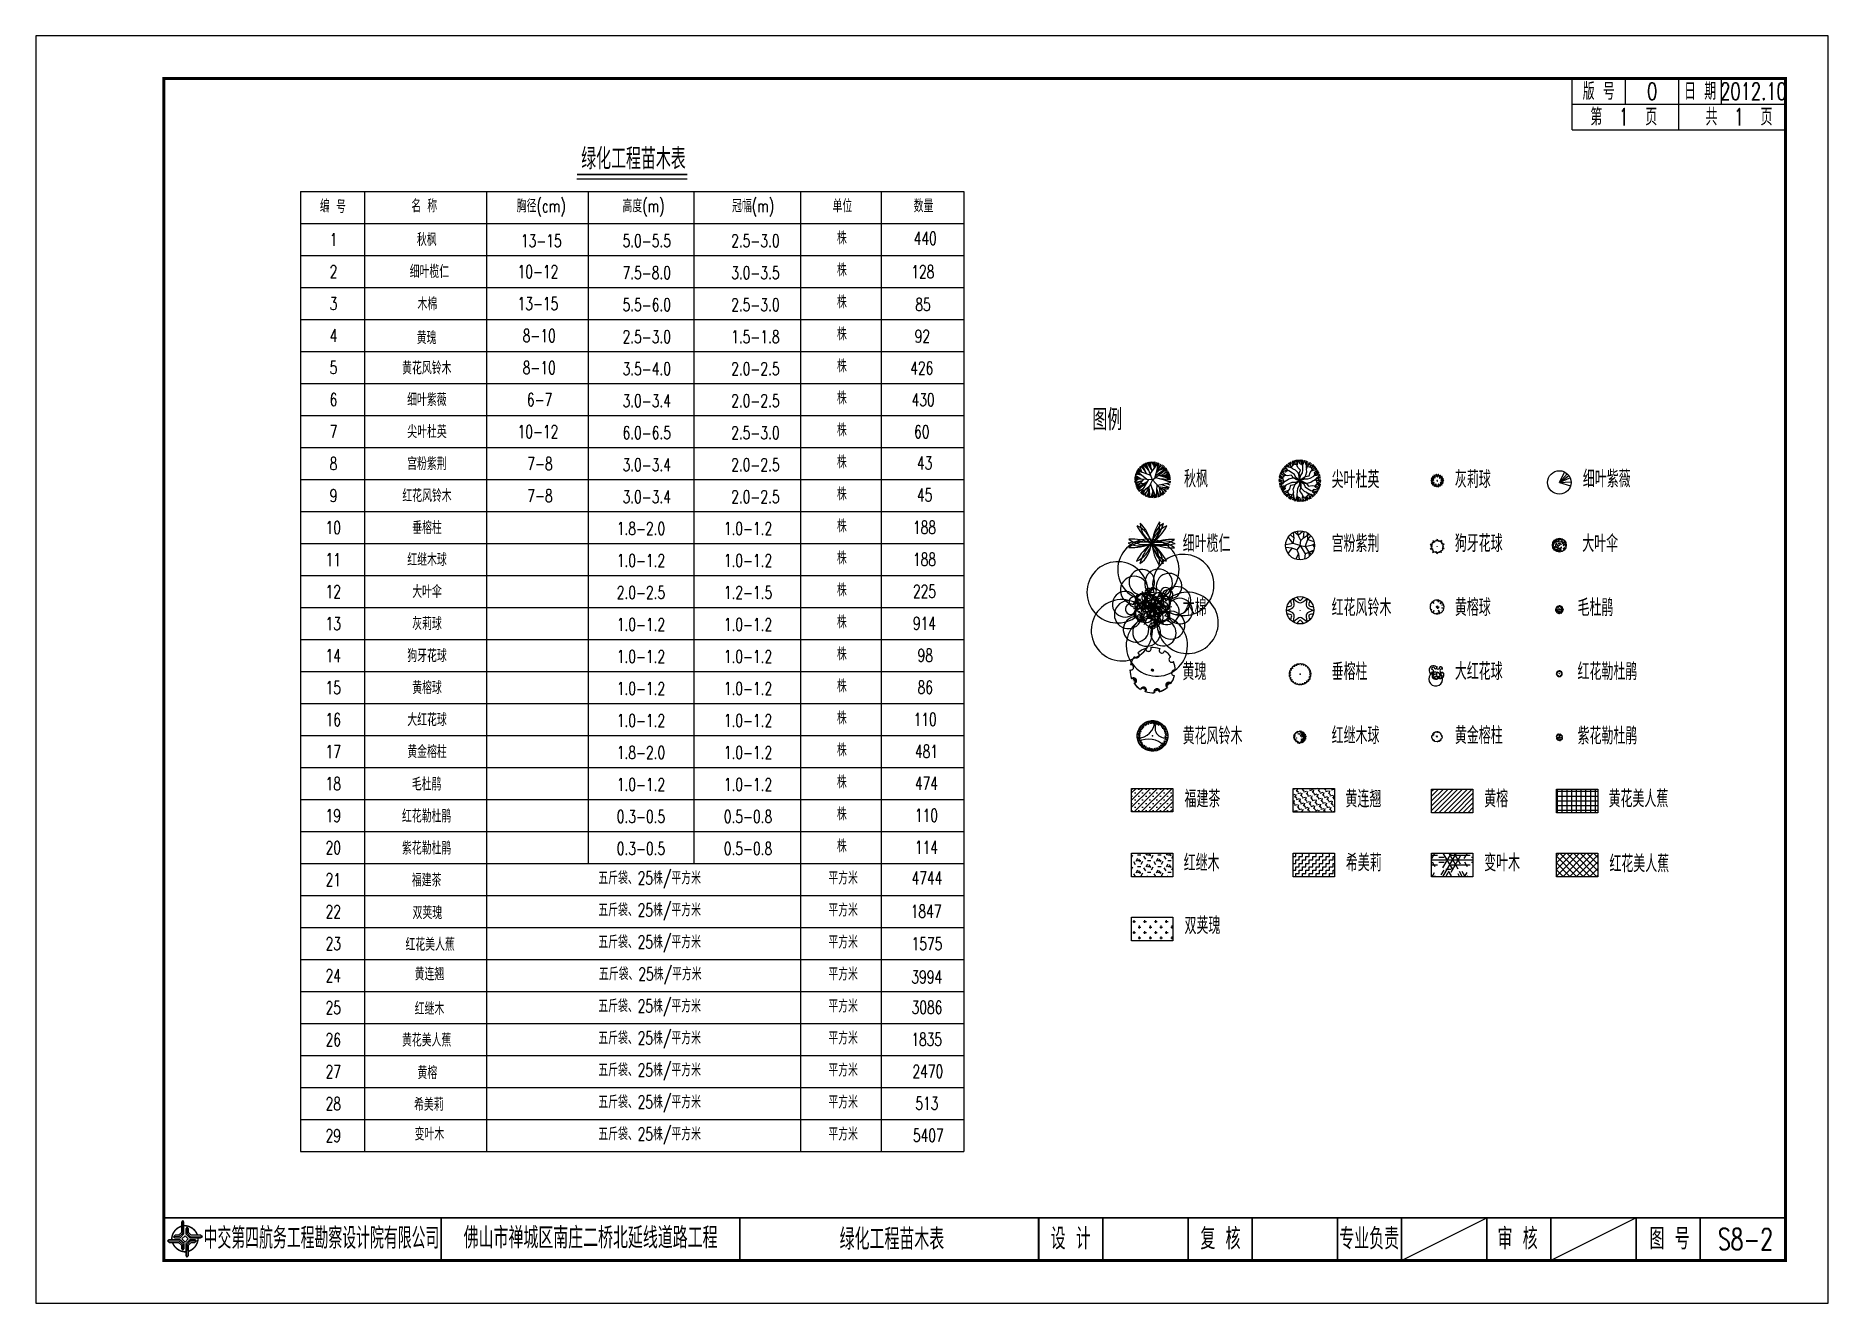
# Model space of a CAD drawing. Extents: x 941299 to 942979, y 2579300 to 2579597.
# Drawn here: x 941298.7 to 941718.7, y 2579299.9 to 2579596.9 of the extents above; entities that cross this region are included whole.
import ezdxf
from ezdxf.enums import TextEntityAlignment as Align

# ---------------------------------------------------------------- set-up
doc = ezdxf.new("R2010")
doc.units = 0
doc.layers.get('0').update_dxf_attribs({"linetype": 'CONTINUOUS'})
for name, color, linetype in [('A绿-1', 94, 'CONTINUOUS'), ('fz', 7, 'CONTINUOUS'), ('乔木', 3, 'CONTINUOUS'), ('乔木标注', 7, 'CONTINUOUS'), ('图框', 7, 'CONTINUOUS'), ('尺寸标注', 2, 'CONTINUOUS'), ('文字', 7, 'CONTINUOUS'), ('灌木标注', 2, 'CONTINUOUS'), ('绿化工程', 3, 'CONTINUOUS')]:
    doc.layers.add(name, color=color, linetype=linetype)
doc.styles.get("Standard").update_dxf_attribs({"font": 'simplex1.shx', "width": 0.7, "bigfont": 'hztxt.shx'})
doc.styles.add('样式 1', font='simplex1.shx', dxfattribs={"width": 0.75, "bigfont": 'hztxt.shx'})
pattern_1 = [(142.3172852, (94.9497488, -117.595341), (-0.00091693247, -0.001187111977), [])]

msp = doc.modelspace()

# ---------------------------------------------------------------- texts
at = {"layer": '乔木标注', "style": '样式 1', "width": 0.75}
msp.add_text('编 号', height=3, rotation=358.1112514, dxfattribs=at).set_placement((941365.26342, 2579555.49197, -256044.1817))
at = {"layer": '图框'}
for s, height, width, p in [('版 号', 4, 0.7, (941664.97533, 2579583.85013)), ('0', 4, 0.7, (941677.47533, 2579583.85013)), ('日 期', 4, 0.7, (941688.72533, 2579583.85013)), ('2012.10', 4, 0.7, (941701.22533, 2579583.85013)), ('中交第四航务工程勘察设计院有限公司', 5, 0.65, (941365.65617, 2579315.09858)), ('佛山市禅城区南庄二桥北延线道路工程', 5, 0.7, (941428.72533, 2579315.16483)), ('设 计', 5, 0.7, (941541.22609, 2579314.94472)), ('复 核', 5, 0.7, (941576.32091, 2579314.94472)), ('专业负责', 5, 0.7, (941611.17166, 2579314.94472)), ('审 核', 5, 0.7, (941645.94546, 2579314.94472)), ('图 号', 5, 0.7, (941681.56463, 2579314.94472))]:
    msp.add_text(s, height=height, dxfattribs=dict(at, width=width)).set_placement(p, align=Align.MIDDLE_CENTER)
at = {"layer": '文字', "linetype": 'Continuous', "width": 0.7}
for s, height, p in [('绿化工程苗木表', 5, (941426.52045, 2579565.55027)), ('图例', 5, (941546.31572, 2579504.39276)), ('秋枫', 4, (941567.79345, 2579491.00802)), ('尖叶杜英', 4, (941602.37102, 2579490.85602)), ('灰莉球', 4, (941631.24807, 2579490.89724)), ('细叶紫薇', 4, (941661.24568, 2579491.00802)), ('细叶榄仁', 4, (941567.46968, 2579475.85602)), ('宫粉紫荆', 4, (941602.37102, 2579475.85602)), ('狗牙花球', 4, (941631.24807, 2579475.89724)), ('大叶伞', 4, (941661.10054, 2579475.85602)), ('木棉', 4, (941567.46968, 2579460.85602)), ('红花风铃木', 4, (941602.37102, 2579460.85602)), ('黄榕球', 4, (941631.24807, 2579460.89724)), ('毛杜鹃', 4, (941659.99939, 2579460.85602)), ('黄瑰', 4, (941567.42218, 2579445.85602)), ('垂榕柱', 4, (941602.37102, 2579445.85602)), ('大红花球', 4, (941631.24807, 2579445.89724)), ('红花勒杜鹃', 4, (941659.99939, 2579445.85602)), ('黄花风铃木', 4, (941567.46968, 2579430.80286)), ('红继木球', 4, (941602.37102, 2579430.85602)), ('黄金榕柱', 4, (941631.24807, 2579430.89724)), ('紫花勒杜鹃', 4, (941659.99939, 2579430.80286)), ('福建茶', 4, (941567.89815, 2579416.01549)), ('黄连翘', 4, (941605.61073, 2579416.01549)), ('黄榕', 4, (941638.12578, 2579416.05672)), ('黄花美人蕉', 4, (941667.26884, 2579416.05672)), ('红继木', 4, (941567.70307, 2579401.01549)), ('希美莉', 4, (941605.70054, 2579401.05672)), ('变叶木', 4, (941638.12578, 2579401.05672)), ('红花美人蕉', 4, (941667.46392, 2579400.8368)), ('双荚瑰', 4, (941567.89815, 2579386.32228))]:
    msp.add_text(s, height=height, dxfattribs=at).set_placement(p)
at = {"layer": '灌木标注', "color": 0, "width": 0.7}
for s, p in [('名 称', (941386.7075, 2579555.49197, -256044.1817)), ('胸径(cm)', (941411.42193, 2579555.49197, -256044.1817)), ('高度(m)', (941436.20732, 2579555.49197, -256044.1817)), ('冠幅(m)', (941461.87189, 2579555.49197, -256044.1817)), ('单位', (941485.42252, 2579555.49197, -256044.1817)), ('数量', (941504.4336, 2579555.49197, -256044.1817)), ('1', (941367.59034, 2579547.60549, -256044.1817)), ('13-15', (941412.38516, 2579547.32853, -256044.1817)), ('5.0-5.5', (941436.2158, 2579547.32853, -256044.1817)), ('2.5-3.0', (941461.66819, 2579547.32853, -256044.1817)), ('株', (941486.44903, 2579547.97472, -256044.1817)), ('440', (941504.44907, 2579547.89774, -256044.1817)), ('细叶榄仁', (941386.33337, 2579540.11708, -256044.1817)), ('株', (941486.44903, 2579540.47472, -256044.1817)), ('2', (941367.58915, 2579540.10549, -256044.1817)), ('7.5-8.0', (941436.2158, 2579539.82853, -256044.1817)), ('3.0-3.5', (941461.66819, 2579539.82853, -256044.1817)), ('3', (941367.59034, 2579532.60549, -256044.1817)), ('木棉', (941388.16235, 2579532.51284, -256044.1817)), ('5.5-6.0', (941436.2158, 2579532.32853, -256044.1817)), ('2.5-3.0', (941461.66819, 2579532.32853, -256044.1817)), ('株', (941486.44903, 2579532.97472, -256044.1817)), ('4', (941367.59034, 2579525.10549, -256044.1817)), ('2.5-3.0', (941436.2158, 2579524.82853, -256044.1817)), ('1.5-1.8', (941461.66819, 2579524.82853, -256044.1817)), ('株', (941486.44903, 2579525.47472, -256044.1817)), ('5', (941367.59034, 2579517.60549, -256044.1817)), ('3.5-4.0', (941436.2158, 2579517.32853, -256044.1817)), ('2.0-2.5', (941461.66819, 2579517.32853, -256044.1817)), ('株', (941486.44903, 2579517.97472, -256044.1817)), ('6', (941367.59034, 2579510.10549, -256044.1817)), ('3.0-3.4', (941436.2158, 2579509.82853, -256044.1817)), ('2.0-2.5', (941461.66819, 2579509.82853, -256044.1817)), ('株', (941486.44903, 2579510.47472, -256044.1817)), ('7', (941367.59034, 2579502.60549, -256044.1817)), ('株', (941486.44903, 2579502.97472, -256044.1817)), ('6.0-6.5', (941436.2158, 2579502.32853, -256044.1817)), ('2.5-3.0', (941461.66819, 2579502.32853, -256044.1817)), ('8', (941367.59034, 2579495.10549, -256044.1817)), ('3.0-3.4', (941436.2158, 2579494.82853, -256044.1817)), ('2.0-2.5', (941461.66819, 2579494.82853, -256044.1817)), ('株', (941486.44903, 2579495.47472, -256044.1817)), ('43', (941505.20447, 2579495.25573, -256044.1817)), ('9', (941367.59034, 2579487.60549, -256044.1817)), ('3.0-3.4', (941436.2158, 2579487.32853, -256044.1817)), ('2.0-2.5', (941461.66819, 2579487.32853, -256044.1817)), ('株', (941486.44903, 2579487.97472, -256044.1817)), ('45', (941505.20447, 2579487.75573, -256044.1817)), ('10', (941366.62116, 2579480.10549, -256044.1817)), ('株', (941486.44903, 2579480.47472, -256044.1817)), ('188', (941504.2646, 2579480.17093, -256044.1817)), ('株', (941486.44903, 2579472.97472, -256044.1817)), ('11', (941366.62116, 2579472.60549, -256044.1817)), ('188', (941504.2646, 2579472.67093, -256044.1817)), ('12', (941366.62116, 2579465.10549, -256044.1817)), ('株', (941486.44903, 2579465.47472, -256044.1817)), ('225', (941504.2646, 2579465.17093, -256044.1817)), ('13', (941366.62116, 2579457.60549, -256044.1817)), ('株', (941486.44903, 2579457.97472, -256044.1817)), ('914', (941504.2646, 2579457.67093, -256044.1817)), ('14', (941366.62116, 2579450.10549, -256044.1817)), ('株', (941486.44903, 2579450.47472, -256044.1817)), ('98', (941505.34341, 2579450.17093, -256044.1817)), ('15', (941366.62116, 2579442.60549, -256044.1817)), ('株', (941486.44903, 2579442.97472, -256044.1817)), ('86', (941505.34341, 2579442.67093, -256044.1817)), ('株', (941486.44903, 2579435.47472, -256044.1817)), ('16', (941366.62116, 2579435.10549, -256044.1817)), ('110', (941504.41249, 2579435.17093, -256044.1817)), ('17', (941366.62116, 2579427.60549, -256044.1817)), ('株', (941486.44903, 2579427.97472, -256044.1817)), ('481', (941504.72335, 2579427.67093, -256044.1817)), ('18', (941366.62116, 2579420.10549, -256044.1817)), ('株', (941486.44903, 2579420.47472, -256044.1817)), ('474', (941504.72335, 2579420.17093, -256044.1817)), ('19', (941366.62116, 2579412.60549, -256044.1817)), ('株', (941486.44903, 2579412.97472, -256044.1817)), ('110', (941504.72335, 2579412.67093, -256044.1817)), ('20', (941366.62116, 2579405.10549, -256044.1817)), ('株', (941486.44903, 2579405.47472, -256044.1817)), ('114', (941504.72335, 2579405.17093, -256044.1817)), ('21', (941366.62116, 2579397.60549, -256044.1817)), ('五斤袋、25株/平方米', (941430.52648, 2579397.99844, -256044.1817)), ('平方米', (941484.44078, 2579397.97472, -256044.1817)), ('4744', (941503.94342, 2579397.99844, -256044.1817)), ('22', (941366.62116, 2579390.10549, -256044.1817)), ('五斤袋、25株/平方米', (941430.52648, 2579390.49844, -256044.1817)), ('平方米', (941484.44078, 2579390.47472, -256044.1817)), ('1847', (941503.75047, 2579390.16467, -256044.1817)), ('23', (941366.62116, 2579382.60549, -256044.1817)), ('红花美人蕉', (941385.3397, 2579382.41603, -256044.1817)), ('五斤袋、25株/平方米', (941430.52648, 2579382.99844, -256044.1817)), ('平方米', (941484.44078, 2579382.97472, -256044.1817)), ('1575', (941503.93708, 2579382.56823, -256044.1817)), ('24', (941366.62116, 2579375.10549, -256044.1817)), ('黄连翘', (941387.48655, 2579375.47513, -256044.1817)), ('五斤袋、25株/平方米', (941430.67834, 2579375.49844, -256044.1817)), ('平方米', (941484.44078, 2579375.47472, -256044.1817)), ('3994', (941503.90688, 2579374.78216, -256044.1817)), ('五斤袋、25株/平方米', (941430.52648, 2579367.99844, -256044.1817)), ('平方米', (941484.44078, 2579367.97472, -256044.1817)), ('25', (941366.62116, 2579367.60549, -256044.1817)), ('红继木', (941387.506, 2579367.34612, -256044.1817)), ('3086', (941503.95208, 2579367.67093, -256044.1817)), ('26', (941366.62116, 2579360.10549, -256044.1817)), ('五斤袋、25株/平方米', (941430.52648, 2579360.49844, -256044.1817)), ('平方米', (941484.44078, 2579360.47472, -256044.1817)), ('1835', (941503.89075, 2579360.17093, -256044.1817)), ('27', (941366.62116, 2579352.60549, -256044.1817)), ('五斤袋、25株/平方米', (941430.52648, 2579352.99844, -256044.1817)), ('平方米', (941484.44078, 2579352.97472, -256044.1817)), ('2470', (941504.15023, 2579352.67093, -256044.1817)), ('28', (941366.62116, 2579345.10549, -256044.1817)), ('希美莉', (941387.35155, 2579344.91603, -256044.1817)), ('五斤袋、25株/平方米', (941430.52648, 2579345.49844, -256044.1817)), ('平方米', (941484.44078, 2579345.47472, -256044.1817)), ('513', (941504.83989, 2579345.17093, -256044.1817)), ('29', (941366.62116, 2579337.60549, -256044.1817)), ('变叶木', (941387.48655, 2579337.97513, -256044.1817)), ('五斤袋、25株/平方米', (941430.52648, 2579337.99844, -256044.1817)), ('平方米', (941484.44078, 2579337.97472, -256044.1817)), ('5407', (941504.24901, 2579337.67093, -256044.1817))]:
    msp.add_text(s, height=3, dxfattribs=at).set_placement(p)
for s, p in [('秋枫', (941390.33824, 2579547.59035, -256044.1817)), ('10-12', (941416.37539, 2579540.0728, -256044.1817)), ('128', (941506.58722, 2579540.0728, -256044.1817)), ('13-15', (941416.37539, 2579532.5728, -256044.1817)), ('85', (941506.63042, 2579532.39213, -256044.1817)), ('黄瑰', (941390.29209, 2579524.60993, -256044.1817)), ('8-10', (941416.69873, 2579525.0728, -256044.1817)), ('92', (941506.46774, 2579524.95025, -256044.1817)), ('黄花风铃木', (941390.33881, 2579517.50034, -256044.1817)), ('8-10', (941416.69873, 2579517.5728, -256044.1817)), ('426', (941506.32539, 2579517.48124, -256044.1817)), ('细叶紫薇', (941390.35864, 2579510.09294, -256044.1817)), ('6-7', (941416.75943, 2579510.0728, -256044.1817)), ('430', (941506.64009, 2579510.06283, -256044.1817)), ('尖叶杜英', (941390.39005, 2579502.57886, -256044.1817)), ('10-12', (941416.37539, 2579502.5728, -256044.1817)), ('60', (941506.33719, 2579502.56283, -256044.1817)), ('宫粉紫荆', (941390.35864, 2579495.09294, -256044.1817)), ('7-8', (941416.84587, 2579495.0728, -256044.1817)), ('红花风铃木', (941390.39005, 2579487.57886, -256044.1817)), ('7-8', (941416.84587, 2579487.5728, -256044.1817)), ('垂榕柱', (941390.39005, 2579480.07886, -256044.1817)), ('1.8-2.0', (941440.52812, 2579479.89213, -256044.1817)), ('1.0-1.2', (941465.60867, 2579479.89213, -256044.1817)), ('红继木球', (941390.39005, 2579472.57886, -256044.1817)), ('1.0-1.2', (941440.52812, 2579472.39213, -256044.1817)), ('1.0-1.2', (941465.60867, 2579472.39213, -256044.1817)), ('大叶伞', (941390.39005, 2579465.07886, -256044.1817)), ('2.0-2.5', (941440.52812, 2579464.89213, -256044.1817)), ('1.2-1.5', (941465.60867, 2579464.89213, -256044.1817)), ('灰莉球', (941390.39005, 2579457.57886, -256044.1817)), ('1.0-1.2', (941440.52812, 2579457.39213, -256044.1817)), ('1.0-1.2', (941465.60867, 2579457.39213, -256044.1817)), ('狗牙花球', (941390.39005, 2579450.07886, -256044.1817)), ('1.0-1.2', (941440.52812, 2579449.89213, -256044.1817)), ('1.0-1.2', (941465.60867, 2579449.89213, -256044.1817)), ('黄榕球', (941390.39005, 2579442.57886, -256044.1817)), ('1.0-1.2', (941440.52812, 2579442.39213, -256044.1817)), ('1.0-1.2', (941465.60867, 2579442.39213, -256044.1817)), ('大红花球', (941390.39005, 2579435.07886, -256044.1817)), ('1.0-1.2', (941440.52812, 2579434.89213, -256044.1817)), ('1.0-1.2', (941465.60867, 2579434.89213, -256044.1817)), ('黄金榕柱', (941390.39005, 2579427.57886, -256044.1817)), ('1.8-2.0', (941440.52812, 2579427.39213, -256044.1817)), ('1.0-1.2', (941465.60867, 2579427.39213, -256044.1817)), ('毛杜鹃', (941390.29966, 2579419.98731, -256044.1817)), ('1.0-1.2', (941440.52812, 2579419.89213, -256044.1817)), ('1.0-1.2', (941465.60867, 2579419.89213, -256044.1817)), ('红花勒杜鹃', (941390.29966, 2579412.48731, -256044.1817)), ('0.3-0.5', (941440.52812, 2579412.39213, -256044.1817)), ('0.5-0.8', (941465.60867, 2579412.39213, -256044.1817)), ('紫花勒杜鹃', (941390.29966, 2579404.98731, -256044.1817)), ('0.3-0.5', (941440.52812, 2579404.89213, -256044.1817)), ('0.5-0.8', (941465.60867, 2579404.89213, -256044.1817)), ('福建茶', (941390.29966, 2579397.48731, -256044.1817)), ('双荚瑰', (941390.46764, 2579389.84769, -256044.1817)), ('黄花美人蕉', (941390.29966, 2579359.98731, -256044.1817)), ('黄榕', (941390.46764, 2579352.34769, -256044.1817))]:
    msp.add_text(s, height=3, dxfattribs=at).set_placement(p, align=Align.CENTER)

# ---------------------------------------------------------------- blocks, each defined once
blk = doc.blocks.new('series')
at = {"width": 0.75}
for tag, height, p in [('页码', 4, (-35, -19)), ('图名', 5, (-220, -282)), ('图号', 5, (-20, -282))]:
    blk.add_attdef(tag, text='', height=height, dxfattribs=at).set_placement(p, align=Align.MIDDLE_CENTER)
blk = doc.blocks.new('tb')
at = {"lineweight": -3}
h = blk.add_hatch(color=256, dxfattribs=at)
h.paths.add_polyline_path([(-1.23, -0.13), (-3.78, -0.14), (-4.14, -0.41), (-1.4, -0.44), (-0.56, -1.24), (-0.54, -2.62), (-0.27, -2.2), (-0.26, -1.06)])
h.paths.add_polyline_path([(0.13, -1.08), (0.14, -3.86), (0.41, -4.26), (0.44, -1.24), (1.25, -0.43), (2.66, -0.43), (2.26, -0.16), (1.07, -0.15)])
h.paths.add_polyline_path([(1.08, 0.3), (3.62, 0.3), (4.02, 0.56), (1.25, 0.57), (0.43, 1.39), (0.43, 2.8), (0.16, 2.41), (0.15, 1.24)])
h.paths.add_polyline_path([(-0.28, 1.21), (-0.28, 3.99), (-0.56, 4.39), (-0.57, 1.41), (-1.38, 0.6), (-2.74, 0.56), (-2.33, 0.3), (-1.2, 0.29)])
for p, q in [((-0.56, 4.39), (-0.57, 1.41)), ((-1.38, 0.6), (-2.74, 0.56)), ((-0.57, 1.41), (-1.38, 0.6)), ((0.43, 2.8), (0.43, 1.39)), ((0.43, 1.39), (1.25, 0.57)), ((1.25, 0.57), (4.02, 0.56)), ((-4.14, -0.41), (-1.4, -0.44)), ((-1.4, -0.44), (-0.56, -1.24)), ((-0.56, -1.24), (-0.54, -2.62)), ((0.41, -4.26), (0.44, -1.24)), ((0.44, -1.24), (1.25, -0.43)), ((1.25, -0.43), (2.66, -0.43))]:
    blk.add_line(p, q, dxfattribs=at)
at = {"lineweight": -3, "flags": 128}
for points in [[(-0.9, 3.99), (-0.9, 1.58), (-1.53, 0.91), (-2.34, 0.91), (-2.74, 0.56), (-2.33, 0.3), (-1.2, 0.29), (-0.28, 1.21), (-0.28, 3.99), (-0.56, 4.39)], [(-0.04, 0.77), (0.68, 0.04), (-0.04, -0.69), (-0.77, 0.05)], [(3.62, 0.92), (1.43, 0.92), (0.77, 1.54), (0.77, 2.38), (0.43, 2.8), (0.16, 2.41), (0.15, 1.24), (1.08, 0.3), (3.62, 0.3), (4.02, 0.56)], [(-3.73, -0.76), (-1.54, -0.76), (-0.89, -1.39), (-0.89, -2.21), (-0.54, -2.62), (-0.27, -2.2), (-0.26, -1.06), (-1.23, -0.13), (-3.78, -0.14), (-4.14, -0.41)], [(0.75, -3.85), (0.75, -1.43), (1.4, -0.78), (2.26, -0.78), (2.66, -0.43), (2.26, -0.16), (1.07, -0.15), (0.13, -1.08), (0.14, -3.86), (0.41, -4.26)]]:
    blk.add_lwpolyline(points, close=True, dxfattribs=at)
at = {"lineweight": -3, "const_width": 0.35, "flags": 128}
for points in [[(-0.9, 3.02, 0.324167), (-3.16, -0.14)], [(2.88, 0.92, 0.324403), (-0.24, 3.15)], [(0.75, -2.86, 0.325418), (3.02, 0.26)], [(-2.98, -0.76, 0.322976), (0.14, -2.98)]]:
    blk.add_lwpolyline(points, format="xyb", dxfattribs=at)
blk = doc.blocks.new('A$C64B837EA')
at = {"color": 0}
for p, q in [((2.38, 4.91), (2.2, 5.22)), ((2.39, 4.39), (2.36, 5.24)), ((2.8, 4.76), (2.45, 5.25)), ((2.89, 4.32), (2.71, 5.25)), ((3.05, 4.53), (2.84, 5.24)), ((2.95, 4.87), (3.01, 5.23)), ((2.63, 2.63), (0, 2.79)), ((0.68, 2.75), (0, 2.54)), ((0.29, 2.63), (0, 2.66)), ((0.5, 2.76), (0.01, 2.87)), ((0.55, 2.99), (0.02, 2.94)), ((0.46, 2.68), (0.02, 2.3)), ((0.44, 3.06), (0.04, 3.1)), ((0.97, 2.73), (0.08, 3.28)), ((0.44, 3.42), (0.11, 3.38)), ((1.09, 3.24), (0.15, 3.5)), ((0.72, 3.34), (0.23, 3.71)), ((1.31, 2.71), (0.27, 1.46)), ((1.79, 2.68), (0.31, 3.87)), ((0.36, 3.96), (1.06, 3.76)), ((0.86, 3.43), (0.36, 3.96)), ((2.37, 3.28), (0.39, 4)), ((0.7, 4.05), (0.47, 4.12)), ((0.94, 3.8), (0.54, 4.22)), ((0.8, 3.95), (0.65, 4.35)), ((0.94, 4.28), (0.71, 4.42)), ((1.06, 3.76), (0.83, 4.54)), ((2.01, 2.67), (0.87, 0.68)), ((0.97, 4.05), (0.89, 4.59)), ((1.58, 3.84), (0.95, 4.65)), ((1.49, 4.05), (1.05, 4.73)), ((1.72, 3.52), (1.16, 4.8)), ((1.42, 4.71), (1.22, 4.85)), ((2.1, 3.96), (1.27, 4.88)), ((1.64, 4.47), (1.42, 4.96)), ((2.63, 2.63), (1.45, 0.28)), ((1.8, 4.29), (1.52, 5.01)), ((1.78, 4.74), (1.56, 5.03)), ((2.63, 2.63), (1.64, 5.09)), ((2.48, 4.15), (1.84, 5.13)), ((2.14, 4.67), (2, 5.18)), ((2.57, 3.88), (2.11, 5.2)), ((2.29, 3.48), (3.47, 5.11)), ((2.63, 2.63), (4.71, 4.23)), ((2.63, 2.63), (4.43, 0.66)), ((2.97, 2.89), (3.6, 5.07)), ((2.99, 4.71), (3.25, 5.18)), ((3.06, 2.96), (5.24, 2.38)), ((3.09, 3.3), (4.63, 4.33)), ((3.19, 3.65), (3.5, 5.11)), ((3.19, 3.65), (4.24, 4.7)), ((3.4, 3.86), (3.82, 4.97)), ((3.46, 3.27), (5.15, 3.37)), ((3.6, 4.06), (4.59, 4.38)), ((3.6, 3.38), (4.64, 4.32)), ((3.61, 4.4), (4.06, 4.83)), ((3.65, 3.28), (5.25, 2.78)), ((3.68, 2.8), (5.25, 2.66)), ((3.9, 4.16), (4.42, 4.55)), ((3.91, 3.3), (4.93, 3.89)), ((4.09, 3.14), (5.2, 3.14)), ((4.13, 2.76), (5.25, 2.75)), ((4.18, 2.66), (5.23, 2.3)), ((4.32, 3.53), (4.81, 4.08)), ((4.36, 3.06), (5.25, 2.75)), ((4.45, 3.33), (5.05, 3.64)), ((4.51, 3.14), (5.18, 3.25)), ((4.66, 2.97), (5.23, 3)), ((4.69, 3.45), (4.98, 3.79)), ((4.85, 3.54), (5.1, 3.5)), ((4.89, 3.36), (5.13, 3.42)), ((0.61, 2.33), (0.03, 2.23)), ((1.12, 2.48), (0.04, 2.17)), ((0.82, 2.39), (0.07, 2.01)), ((0.81, 2.11), (0.12, 1.85)), ((0.46, 1.98), (0.19, 1.65)), ((1.24, 1.75), (0.31, 1.39)), ((1.79, 2.28), (0.33, 1.4)), ((0.67, 1.53), (0.38, 1.27)), ((1.66, 2.06), (0.44, 1.18)), ((0.87, 1.49), (0.47, 1.13)), ((0.99, 1.17), (0.53, 1.04)), ((1.25, 1.34), (0.63, 0.92)), ((1.88, 1.49), (0.92, 0.63)), ((2.23, 1.82), (0.95, 0.6)), ((1.45, 2.07), (0.96, 2.08)), ((1.29, 0.7), (1.04, 0.53)), ((1.44, 1.07), (1.18, 0.43)), ((1.76, 0.89), (1.27, 0.38)), ((1.61, 0.6), (1.66, 0.18)), ((2.02, 0.86), (1.79, 0.14)), ((1.88, 0.43), (1.93, 0.09)), ((2, 1.38), (2.04, 0.07)), ((2.09, 1.55), (2.24, 0.03)), ((2.32, 2.02), (2.99, 0.02)), ((2.68, 0.96), (2.39, 0.01)), ((2.55, 1.35), (3.13, 0.05)), ((2.57, 0.61), (2.85, 0.01)), ((2.67, 0.41), (2.59, 0)), ((3.24, 1.96), (3.17, 0.06)), ((3.22, 1.36), (3.57, 0.17)), ((3.35, 1.84), (5.22, 2.23)), ((3.38, 0.8), (3.38, 0.11)), ((3.49, 1.68), (4.97, 1.43)), ((3.6, 1.57), (3.74, 0.25)), ((3.65, 1.12), (4.04, 0.41)), ((3.68, 0.77), (3.98, 0.38)), ((3.75, 1.4), (4.89, 1.29)), ((3.94, 1.96), (5.03, 1.57)), ((4.02, 1.38), (4.66, 0.96)), ((4.05, 1.08), (4.05, 0.42)), ((4.05, 0.78), (4.17, 0.5)), ((4.1, 1.58), (5, 1.51)), ((4.2, 0.91), (4.26, 0.57)), ((4.32, 1.18), (4.55, 0.84)), ((4.63, 2.11), (5.15, 1.9))]:
    blk.add_line(p, q, dxfattribs=at)
blk = doc.blocks.new('树3')
at = {"color": 3}
for q in [(208, 4397), (-2610, 1857), (-1934, 3941), (-1144, 230), (1675, 2770), (999, 686)]:
    blk.add_line((-468, 2314), q, dxfattribs=at)
for centre, radius, start, end in [((-525, 3555), 921, 143.35211, 190.99654), ((-2846, 3964), 1588, 338.19701, 5.08663), ((-718, 4166), 399, 151.70154, 229.74057), ((-1246, 4066), 339, 322.86392, 58.57818), ((1013, 5033), 1460, 200.38785, 229.06321), ((-545, 3940), 614, 359.75003, 72.04971), ((-2933, 1746), 592, 16.02384, 66.01087), ((-2184, 2397), 519, 192.22333, 249.81138), ((-1992, 3103), 486, 170.70899, 259.10644), ((-2656, 2640), 573, 358.65709, 71.15834), ((-3086, 1079), 1588, 38.19701, 65.08663), ((-1572, 2885), 921, 203.35211, 250.99654), ((-1967, 3103), 614, 59.75003, 132.04971), ((-2135, 4999), 1460, 260.38785, 289.06321), ((-1556, 2608), 613, 47.27018, 135.71881), ((-1617, 6519), 3503, 263.81129, 277.50029), ((-1267, 1519), 613, 107.27018, 195.71881), ((-4684, 3421), 3503, 323.81129, 337.50029), ((-1755, 2140), 596, 2.47293, 88.61454), ((-684, 3232), 1168, 205.15265, 245.93482), ((-1024, 2421), 361, 60.90767, 140.10727), ((-1119, 2929), 332, 236.54268, 324.47225), ((-839, 1885), 361, 120.90767, 200.10727), ((-1326, 2058), 332, 296.54268, 24.47225), ((220, 2960), 1168, 145.15265, 185.93482), ((-1262, 3342), 596, 302.47293, 28.61454), ((2599, 5412), 3503, 203.81129, 217.50029), ((-756, 3403), 613, 347.27018, 75.71881), ((-260, 3185), 332, 176.54268, 264.47225), ((-653, 2849), 361, 0.90767, 80.10727), ((436, 2042), 1168, 85.15265, 125.93482), ((26, 3515), 596, 242.47293, 328.61454), ((579, 2984), 921, 83.35211, 130.99654), ((-227, 5198), 1588, 278.19701, 305.08663), ((391, 2570), 332, 116.54268, 204.47225), ((-97, 2742), 361, 300.90767, 20.10727), ((820, 2487), 596, 182.47293, 268.61454), ((-251, 1395), 1168, 25.15265, 65.93482), ((3749, 1206), 3503, 143.81129, 157.50029), ((332, 3108), 613, 287.27018, 15.71881), ((936, 3265), 519, 72.22333, 129.81138), ((746, 4239), 592, 256.02384, 306.01087), ((1009, 3983), 614, 239.75003, 312.04971), ((1176, 2087), 1460, 80.38785, 109.06321), ((2151, 3548), 1588, 218.19701, 245.08663), ((636, 1742), 921, 23.35211, 70.99654), ((2660, 2408), 1460, 140.38785, 169.06321), ((935, 3211), 614, 299.75003, 12.04971), ((-1902, 1410), 614, 119.75003, 192.04971), ((-3627, 2212), 1460, 320.38785, 349.06321), ((-1694, 850), 339, 82.86392, 178.57818), ((-2044, 1257), 399, 271.70154, 349.74057), ((-708, -571), 1588, 98.19701, 125.08663), ((-1515, 1643), 921, 263.35211, 310.99654), ((-962, 1112), 596, 62.47293, 148.61454), ((-1371, 2585), 1168, 265.15265, 305.93482), ((-392, 651), 614, 179.75003, 252.04971), ((-1950, -442), 1460, 20.38785, 49.06321), ((-179, 1224), 613, 167.27018, 255.71881), ((-3535, -784), 3503, 23.81129, 37.50029), ((-675, 1442), 332, 356.54268, 84.47225), ((-282, 1778), 361, 180.90767, 260.10727), ((326, 1285), 596, 122.47293, 208.61454), ((-1155, 1667), 1168, 325.15265, 5.93482), ((-156, 244), 332, 356.54268, 84.47225), ((237, 580), 361, 180.90767, 260.10727), ((183, 1698), 332, 56.54268, 144.47225), ((89, 2207), 361, 240.90767, 320.10727), ((620, 2019), 613, 227.27018, 315.71881), ((682, -1892), 3503, 83.81129, 97.50029), ((1910, 663), 1588, 158.19701, 185.08663), ((-410, 1072), 921, 323.35211, 10.99654), ((1032, 1524), 614, 239.75003, 312.04971), ((1200, -372), 1460, 80.38785, 109.06321)]:
    blk.add_arc(centre, radius, start, end, dxfattribs=at)
blk = doc.blocks.new('xygr')
at = {"layer": '绿化工程', "color": 3, "const_width": 0.00216}
for points in [[(-1.88, 4.73), (-1.8, 4.96), (-1.73, 5.12), (-1.65, 5.21), (-1.58, 5.25), (-1.51, 5.26), (-1.44, 5.24), (-1.37, 5.22), (-1.31, 5.21), (-1.26, 5.22), (-1.21, 5.24), (-1.16, 5.28), (-1.11, 5.33), (-1.07, 5.38), (-1.03, 5.42), (-0.99, 5.46), (-0.94, 5.48), (-0.9, 5.49), (-0.85, 5.48), (-0.8, 5.46), (-0.75, 5.44), (-0.7, 5.41), (-0.65, 5.39), (-0.6, 5.38), (-0.55, 5.38), (-0.5, 5.39), (-0.45, 5.41), (-0.4, 5.44), (-0.35, 5.48), (-0.3, 5.52), (-0.26, 5.55), (-0.21, 5.57), (-0.17, 5.58), (-0.12, 5.57), (-0.08, 5.55), (-0.04, 5.52), (0, 5.49), (0.05, 5.46), (0.09, 5.43), (0.13, 5.41), (0.16, 5.4), (0.2, 5.41), (0.24, 5.43), (0.28, 5.46), (0.31, 5.49), (0.35, 5.52), (0.39, 5.54), (0.42, 5.56), (0.46, 5.57), (0.5, 5.56), (0.54, 5.53), (0.58, 5.5), (0.62, 5.47), (0.67, 5.44), (0.72, 5.41), (0.78, 5.39), (0.85, 5.39), (0.92, 5.4), (1, 5.42), (1.08, 5.43), (1.16, 5.42), (1.23, 5.38), (1.28, 5.29), (1.32, 5.15), (1.34, 4.93)], [(-5.11, 1.25), (-5.21, 1.35), (-5.27, 1.43), (-5.29, 1.5), (-5.29, 1.56), (-5.27, 1.61), (-5.23, 1.66), (-5.2, 1.7), (-5.17, 1.74), (-5.16, 1.78), (-5.15, 1.82), (-5.16, 1.86), (-5.17, 1.9), (-5.18, 1.93), (-5.19, 1.97), (-5.19, 2), (-5.19, 2.03), (-5.17, 2.06), (-5.15, 2.08), (-5.12, 2.11), (-5.08, 2.13), (-5.05, 2.16), (-5.02, 2.18), (-4.99, 2.21), (-4.97, 2.24), (-4.97, 2.28), (-4.97, 2.31), (-4.97, 2.35), (-4.98, 2.39), (-4.99, 2.43), (-5, 2.47), (-4.99, 2.51), (-4.98, 2.54), (-4.95, 2.57), (-4.92, 2.6), (-4.87, 2.63), (-4.83, 2.66), (-4.78, 2.68), (-4.74, 2.71), (-4.7, 2.75), (-4.68, 2.78), (-4.66, 2.83), (-4.66, 2.87), (-4.66, 2.92), (-4.67, 2.97), (-4.67, 3.02), (-4.68, 3.07), (-4.67, 3.11), (-4.66, 3.15), (-4.63, 3.17), (-4.59, 3.2), (-4.54, 3.22), (-4.49, 3.24), (-4.45, 3.25), (-4.4, 3.27), (-4.36, 3.3), (-4.33, 3.33), (-4.32, 3.36), (-4.31, 3.4), (-4.31, 3.45), (-4.31, 3.49), (-4.31, 3.54), (-4.3, 3.58), (-4.28, 3.61), (-4.24, 3.64), (-4.19, 3.65), (-4.12, 3.67), (-4.05, 3.69), (-3.99, 3.72), (-3.94, 3.77), (-3.92, 3.85), (-3.93, 3.96), (-3.99, 4.11)], [(3.52, 3.54), (3.79, 3.6), (3.97, 3.62), (4.09, 3.61), (4.15, 3.56), (4.18, 3.5), (4.18, 3.43), (4.17, 3.36), (4.17, 3.29), (4.18, 3.24), (4.21, 3.2), (4.26, 3.17), (4.3, 3.15), (4.35, 3.13), (4.4, 3.11), (4.44, 3.09), (4.46, 3.07), (4.47, 3.03), (4.46, 2.99), (4.44, 2.95), (4.42, 2.91), (4.41, 2.86), (4.39, 2.82), (4.39, 2.79), (4.41, 2.76), (4.44, 2.74), (4.49, 2.72), (4.55, 2.71), (4.62, 2.7), (4.68, 2.69), (4.74, 2.67), (4.78, 2.65), (4.81, 2.62), (4.82, 2.58), (4.8, 2.53), (4.78, 2.48), (4.75, 2.42), (4.73, 2.36), (4.7, 2.3), (4.69, 2.25), (4.7, 2.2), (4.73, 2.16), (4.77, 2.13), (4.82, 2.1), (4.88, 2.08), (4.94, 2.05), (4.99, 2.02), (5.02, 1.98), (5.03, 1.94), (5.02, 1.88), (4.99, 1.81), (4.97, 1.74), (4.98, 1.67), (5.02, 1.6), (5.11, 1.54), (5.28, 1.48), (5.53, 1.44)], [(-5.77, -1.28), (-5.45, -1.22), (-5.24, -1.21), (-5.13, -1.23), (-5.09, -1.27), (-5.1, -1.32), (-5.14, -1.39), (-5.18, -1.46), (-5.21, -1.53), (-5.21, -1.58), (-5.17, -1.63), (-5.12, -1.67), (-5.05, -1.7), (-4.98, -1.74), (-4.91, -1.77), (-4.86, -1.81), (-4.83, -1.85), (-4.83, -1.9), (-4.85, -1.96), (-4.88, -2.02), (-4.92, -2.08), (-4.97, -2.14), (-5, -2.19), (-5.02, -2.25), (-5.01, -2.29), (-4.97, -2.32), (-4.91, -2.35), (-4.83, -2.37), (-4.75, -2.39), (-4.66, -2.41), (-4.58, -2.43), (-4.52, -2.46), (-4.48, -2.49), (-4.48, -2.53), (-4.49, -2.58), (-4.53, -2.63), (-4.57, -2.69), (-4.61, -2.74), (-4.64, -2.8), (-4.66, -2.85), (-4.66, -2.89), (-4.63, -2.92), (-4.58, -2.95), (-4.51, -2.97), (-4.43, -2.99), (-4.36, -3.02), (-4.29, -3.05), (-4.25, -3.09), (-4.22, -3.14), (-4.23, -3.2), (-4.25, -3.28), (-4.26, -3.35), (-4.25, -3.41), (-4.19, -3.46), (-4.07, -3.48), (-3.87, -3.47), (-3.57, -3.41)], [(3.81, -4.14), (3.73, -3.94), (3.71, -3.79), (3.71, -3.7), (3.75, -3.64), (3.8, -3.6), (3.87, -3.59), (3.93, -3.57), (3.98, -3.56), (4.02, -3.53), (4.03, -3.49), (4.04, -3.45), (4.05, -3.4), (4.05, -3.35), (4.05, -3.31), (4.06, -3.27), (4.08, -3.24), (4.11, -3.23), (4.15, -3.22), (4.2, -3.23), (4.25, -3.23), (4.31, -3.24), (4.36, -3.24), (4.4, -3.23), (4.43, -3.22), (4.44, -3.18), (4.44, -3.14), (4.44, -3.09), (4.43, -3.03), (4.42, -2.97), (4.41, -2.91), (4.42, -2.86), (4.43, -2.81), (4.46, -2.78), (4.5, -2.75), (4.55, -2.73), (4.6, -2.72), (4.65, -2.7), (4.7, -2.69), (4.73, -2.67), (4.76, -2.65), (4.77, -2.62), (4.76, -2.59), (4.75, -2.55), (4.73, -2.51), (4.71, -2.47), (4.7, -2.43), (4.7, -2.4), (4.71, -2.36), (4.73, -2.34), (4.77, -2.32), (4.82, -2.3), (4.87, -2.28), (4.92, -2.26), (4.96, -2.25), (5, -2.22), (5.01, -2.19), (5.01, -2.16), (5, -2.11), (4.97, -2.07), (4.95, -2.02), (4.92, -1.97), (4.91, -1.92), (4.91, -1.88), (4.94, -1.84), (4.99, -1.81), (5.05, -1.77), (5.1, -1.73), (5.14, -1.68), (5.15, -1.62), (5.11, -1.52), (5.02, -1.4), (4.84, -1.25)], [(-2.57, -5.07), (-2.37, -4.93), (-2.21, -4.85), (-2.08, -4.83), (-1.99, -4.86), (-1.91, -4.91), (-1.85, -4.97), (-1.79, -5.04), (-1.74, -5.09), (-1.69, -5.12), (-1.64, -5.12), (-1.58, -5.11), (-1.52, -5.09), (-1.47, -5.07), (-1.42, -5.06), (-1.36, -5.05), (-1.32, -5.06), (-1.27, -5.09), (-1.23, -5.14), (-1.19, -5.2), (-1.16, -5.27), (-1.12, -5.33), (-1.09, -5.39), (-1.05, -5.43), (-1.01, -5.45), (-0.97, -5.45), (-0.93, -5.42), (-0.89, -5.38), (-0.84, -5.34), (-0.8, -5.29), (-0.75, -5.24), (-0.7, -5.21), (-0.65, -5.19), (-0.6, -5.19), (-0.56, -5.21), (-0.51, -5.25), (-0.46, -5.29), (-0.41, -5.32), (-0.36, -5.36), (-0.31, -5.38), (-0.26, -5.39), (-0.21, -5.37), (-0.16, -5.34), (-0.11, -5.29), (-0.06, -5.25), (0, -5.2), (0.05, -5.16), (0.1, -5.13), (0.15, -5.11), (0.2, -5.12), (0.26, -5.15), (0.31, -5.19), (0.36, -5.24), (0.41, -5.28), (0.45, -5.32), (0.49, -5.35), (0.53, -5.37), (0.57, -5.36), (0.61, -5.33), (0.64, -5.3), (0.68, -5.26), (0.73, -5.22), (0.78, -5.19), (0.83, -5.17), (0.9, -5.18), (0.98, -5.2), (1.07, -5.24), (1.16, -5.27), (1.24, -5.29), (1.31, -5.28), (1.36, -5.22), (1.39, -5.1), (1.39, -4.91)]]:
    blk.add_lwpolyline(points, dxfattribs=at)
at = {"layer": '绿化工程', "color": 3}
for centre, radius, start, end in [((-10.72, -3.05), 11.2, 16.0879, 44.2115), ((3.37, 5.15), 6.07, 183.6533, 236.4894), ((11.16, -1.2), 11.2, 145.9472, 174.0707), ((-4.16, 4.36), 6.07, 313.5126, 6.3487), ((-8, 7.76), 11.2, 316.0879, 344.2115), ((6.15, -0.34), 6.07, 123.6533, 176.4894), ((-2.72, -10.81), 11.2, 76.0879, 104.2115), ((-2.77, 5.49), 6.07, 243.6533, 296.4894), ((-4.78, -10.17), 11.2, 64.7855, 92.909), ((-1.64, 5.82), 6.07, 232.3508, 285.187), ((-4.54, 10.26), 11.2, 265.9472, 294.0707), ((-1.69, -5.79), 6.07, 73.5126, 126.3487), ((6.62, 9.06), 11.2, 205.9472, 234.0707), ((-5.85, -1.42), 6.07, 13.5126, 66.3487), ((8, -7.76), 11.2, 136.0879, 164.2115), ((-6.61, -9.07), 11.2, 25.9472, 54.0707), ((5.86, 1.42), 6.07, 193.5126, 246.3487), ((-6.41, 9.23), 11.2, 304.7855, 332.909), ((4.55, -10.26), 11.2, 85.9472, 114.0707), ((1.7, 5.78), 6.07, 253.5126, 306.3487), ((5.87, -1.49), 6.07, 112.3508, 165.187), ((4.79, 10.17), 11.2, 244.7855, 272.909), ((11.2, 0.94), 11.2, 184.7855, 212.909), ((1.65, -5.82), 6.07, 52.3508, 105.187), ((2.78, -5.49), 6.07, 63.6533, 116.4894), ((6.42, -9.23), 11.2, 124.7855, 152.909), ((-5.86, 1.49), 6.07, 292.3508, 345.187), ((-6.14, 0.34), 6.07, 303.6533, 356.4894), ((10.73, 3.05), 11.2, 196.0879, 224.2115), ((-3.36, -5.15), 6.07, 3.6533, 56.4894), ((2.73, 10.81), 11.2, 256.0879, 284.2115), ((-4.22, -4.34), 6.07, 352.3508, 45.187)]:
    blk.add_arc(centre, radius, start, end, dxfattribs=at)
blk = doc.blocks.new('*X93')
at = {"color": 0}
for p, q in [((122538.811, 22768.943), (122538.826, 22768.958)), ((122538.821, 22768.918), (122538.86, 22768.957)), ((122538.831, 22768.893), (122538.885, 22768.947)), ((122538.842, 22768.868), (122538.904, 22768.93)), ((122538.852, 22768.843), (122538.922, 22768.913)), ((122538.862, 22768.818), (122538.934, 22768.89)), ((122538.872, 22768.793), (122538.939, 22768.859)), ((122538.883, 22768.768), (122538.944, 22768.829)), ((122539.177, 22768.425), (122539.188, 22768.437)), ((122539.196, 22768.409), (122539.222, 22768.435)), ((122539.215, 22768.393), (122539.244, 22768.422)), ((122539.234, 22768.376), (122539.264, 22768.406)), ((122539.253, 22768.36), (122539.284, 22768.391)), ((122539.272, 22768.344), (122539.295, 22768.367)), ((122539.291, 22768.328), (122539.301, 22768.337)), ((122539.71, 22768.18), (122539.76, 22768.23)), ((122539.746, 22768.181), (122539.807, 22768.243)), ((122539.782, 22768.182), (122539.839, 22768.239)), ((122539.818, 22768.183), (122539.858, 22768.223)), ((122539.854, 22768.183), (122539.877, 22768.206)), ((122540.297, 22768.308), (122540.409, 22768.42)), ((122540.3, 22768.346), (122540.367, 22768.413)), ((122540.338, 22768.314), (122540.435, 22768.411)), ((122540.425, 22768.365), (122540.461, 22768.402)), ((122539.89, 22768.184), (122539.897, 22768.19))]:
    blk.add_line(p, q, dxfattribs=at)
blk = doc.blocks.new('dys')
at = {"layer": '绿化工程'}
h = blk.add_hatch(dxfattribs=at)
h.set_pattern_fill('ANSI31', color=256, scale=0.125, angle=11.6709, style=0)
h.set_pattern_definition([(56.671, (-0.010706, -0.052255), (-0.0130551, 0.0085851), [])])
edge = h.paths.add_edge_path()
edge.add_arc((0, 0), 0.25, 0, 360)
blk.add_circle((0, 0), 0.25, dxfattribs=at)
for centre, radius, start, end in [((0, 0), 5.3, 107.3736, 130.2438), ((-0.96, 5.02), 0.628, 175.6449, 25.9731), ((0, 0), 5.3, 71.3736, 94.2438), ((2.17, 4.62), 0.628, 139.6449, 349.9731), ((0, 0), 5.3, 35.3736, 58.2438), ((-5.07, 0.64), 0.628, 247.6449, 97.9731), ((0, 0), 5.3, 179.3736, 202.2438), ((0, 0), 5.3, 143.3736, 166.2438), ((-3.72, 3.49), 0.628, 211.6449, 61.9731), ((4.47, 2.46), 0.628, 103.6449, 313.9731), ((0, 0), 5.3, 359.3736, 22.2438), ((-4.58, -2.54), 0.616, 292.5867, 125.1544), ((-4.47, -2.46), 0.628, 283.6449, 133.9731), ((-4.44, -2.51), 0.616, 292.5867, 125.1544), ((-4.48, -2.49), 0.616, 282.3532, 118.2937), ((-4.34, -2.47), 0.616, 282.3532, 118.2937), ((-0.02, -0.02), 5.3, 215.3736, 238.2438), ((0, 0), 5.3, 215.3736, 238.2438), ((-2.23, -4.73), 0.616, 328.5867, 161.1544), ((-2.17, -4.62), 0.628, 319.6449, 169.9731), ((-2.17, -4.64), 0.616, 318.3532, 154.2937), ((-2.09, -4.71), 0.616, 328.5867, 161.1544), ((-2.04, -4.61), 0.616, 318.3532, 154.2937), ((-0.02, -0.02), 5.3, 287.3736, 310.2438), ((0, 0), 5.3, 287.3736, 310.2438), ((3.72, -3.49), 0.628, 31.6449, 241.9731), ((3.71, -3.5), 0.616, 30.3532, 226.2937), ((3.78, -3.58), 0.616, 40.5867, 233.1544), ((3.84, -3.47), 0.616, 30.3532, 226.2937), ((3.91, -3.55), 0.616, 40.5867, 233.1544), ((0, 0), 5.3, 323.3736, 346.2438), ((5.07, -0.64), 0.628, 67.6449, 277.9731), ((0, 0), 5.3, 251.3736, 274.2438), ((0.96, -5.02), 0.628, 355.6449, 205.9731), ((0.95, -5.03), 0.616, 354.3532, 190.2937), ((0.96, -5.13), 0.616, 4.5867, 197.1544), ((1.09, -5), 0.616, 354.3532, 190.2937), ((1.1, -5.1), 0.616, 4.5867, 197.1544)]:
    blk.add_arc(centre, radius, start, end, dxfattribs=at)
at = {"layer": '绿化工程', "xscale": 4.999999999939511, "yscale": 5, "zscale": 5, "rotation": 11.67087918926173}
blk.add_blockref('*X93', (-577002.1, -235434.79), dxfattribs=at)
blk = doc.blocks.new('hhflm')
at = {"layer": '绿化工程'}
for p, q in [((-3.57, 0.31), (-2.9, 0.35)), ((-2.88, -0.14), (-3.57, 0.31)), ((-3.5, 0.64), (-2.82, 0.67)), ((-3.36, 1.25), (-2.68, 1.04)), ((-2.82, 0.67), (-3.36, 1.25)), ((-3.13, 1.74), (-2.51, 1.5)), ((-2.68, 1.04), (-3.13, 1.74)), ((-2.94, 2.01), (-2.31, 1.76)), ((-2.56, 2.51), (-2.03, 2.04)), ((-2.31, 1.76), (-2.56, 2.51)), ((-2.16, 2.86), (-1.68, 2.39)), ((-2.03, 2.04), (-2.16, 2.86)), ((-1.87, 3.03), (-1.39, 2.55)), ((-1.39, 2.55), (-1.32, 3.34)), ((-1.32, 3.34), (-1.02, 2.69)), ((-1.02, 2.69), (-0.81, 3.49)), ((-0.81, 3.49), (-0.56, 2.87)), ((-0.47, 3.53), (-0.24, 2.89)), ((-0.24, 2.89), (0.15, 3.59)), ((0.15, 3.59), (0.16, 2.87)), ((0.16, 2.87), (0.68, 3.52)), ((0.68, 3.52), (0.65, 2.85)), ((1, 3.41), (0.96, 2.74)), ((0.96, 2.74), (1.6, 3.21)), ((1.6, 3.21), (1.32, 2.56)), ((1.32, 2.56), (2.05, 2.94)), ((2.05, 2.94), (1.75, 2.34)), ((2.3, 2.71), (1.99, 2.11)), ((1.99, 2.11), (2.77, 2.29)), ((2.77, 2.29), (2.25, 1.8)), ((2.25, 1.8), (3.07, 1.85)), ((3.07, 1.85), (2.56, 1.42)), ((3.21, 1.54), (2.68, 1.12)), ((2.68, 1.12), (3.46, 0.96)), ((3.46, 0.96), (2.78, 0.73)), ((2.78, 0.73), (3.56, 0.44)), ((3.56, 0.1), (2.9, -0.07)), ((3.56, 0.44), (2.91, 0.26)), ((-3.58, -0.22), (-2.88, -0.14)), ((-2.85, -0.54), (-3.58, -0.22)), ((-3.46, -0.84), (-2.85, -0.54)), ((-3.39, -1.17), (-2.8, -0.86)), ((-2.57, -1.3), (-3.39, -1.17)), ((-3.18, -1.66), (-2.57, -1.3)), ((-2.39, -1.65), (-3.18, -1.66)), ((-2.82, -2.17), (-2.39, -1.65)), ((-2.62, -2.44), (-2.2, -1.92)), ((-1.82, -2.23), (-2.62, -2.44)), ((-2.23, -2.81), (-1.82, -2.23)), ((-1.51, -2.48), (-2.23, -2.81)), ((-1.69, -3.13), (-1.51, -2.48)), ((-1.4, -3.3), (-1.23, -2.65)), ((-0.76, -2.78), (-1.4, -3.3)), ((-0.89, -3.48), (-0.76, -2.78)), ((-0.37, -2.88), (-0.89, -3.48)), ((-0.27, -3.55), (-0.37, -2.88)), ((0.06, -3.58), (-0.04, -2.92)), ((0.44, -2.85), (0.06, -3.58)), ((0.6, -3.54), (0.44, -2.85)), ((0.83, -2.78), (0.6, -3.54)), ((1.2, -3.35), (0.83, -2.78)), ((1.52, -3.25), (1.15, -2.69)), ((1.56, -2.42), (1.52, -3.25)), ((1.99, -2.99), (1.56, -2.42)), ((1.89, -2.2), (1.99, -2.99)), ((2.46, -2.57), (1.89, -2.2)), ((2.7, -2.35), (2.14, -1.99)), ((2.41, -1.58), (2.7, -2.35)), ((3.03, -1.92), (2.41, -1.58)), ((2.62, -1.24), (3.03, -1.92)), ((3.29, -1.35), (2.62, -1.24)), ((3.43, -1.05), (2.77, -0.95)), ((2.84, -0.46), (3.43, -1.05)), ((3.55, -0.53), (2.84, -0.46)), ((2.9, -0.07), (3.55, -0.53))]:
    blk.add_line(p, q, dxfattribs=at)
for centre, major_axis, start_param, end_param in [((0, 0), (0.36, 3.58), 3.926991, 10.210176), ((-3.61, 3.58), (0.41, 4.1), 3.253296, 4.806913), ((2.93, 1.89), (0.23, 2.35), 0.968475, 3.519141), ((-0.94, -5.95), (0.51, 5.17), -0.694212, 0.580195)]:
    blk.add_ellipse(centre, major_axis=major_axis, ratio=1, start_param=start_param, end_param=end_param, dxfattribs=at)
blk.add_point((0, 0), dxfattribs=at)
blk = doc.blocks.new('红果仔')
at = {"layer": 'A绿-1', "color": 0}
for q in [(-400, 890), (-134, 969), (52, 982), (265, 942), (570, 783), (822, 544)]:
    blk.add_line((0, 0), q, dxfattribs=at)
blk.add_circle((0, 0), 995, dxfattribs=at)
blk = doc.blocks.new('xyzw')
at = {"layer": '绿化工程', "xscale": 0.002762500075661521, "yscale": 0.00276249973103404, "zscale": 0.002762500000085048, "rotation": 309.3247726548872}
blk.add_blockref('红果仔', (0, 0), dxfattribs=at)
blk = doc.blocks.new('jydy')
at = {"layer": '绿化工程'}
for p, q in [((-2.35, 3.88), (-2.41, 4.29)), ((-2.17, 3.68), (-2.13, 4.43)), ((-1.78, 3.98), (-1.68, 4.62)), ((-1.53, 4.18), (-1.58, 4.66)), ((-1.39, 4.01), (-1.32, 4.25)), ((-1.32, 4.25), (-1.23, 4.76)), ((-1.29, 4.17), (-1.22, 4.77)), ((-0.83, 4.37), (-1.02, 4.81)), ((-0.89, 4.07), (-0.74, 4.86)), ((-0.63, 3.46), (-0.35, 4.89)), ((-0.46, 4.3), (-0.59, 4.88)), ((-0.05, 4.28), (-0.16, 4.88)), ((0.05, 3.91), (-0.05, 4.28)), ((0.71, 3.38), (0.07, 4.88)), ((0.39, 4.63), (0.31, 4.88)), ((0.39, 4.11), (0.39, 4.63)), ((0.72, 4.32), (0.56, 4.87)), ((0.8, 3.91), (0.72, 4.32)), ((0.87, 4.06), (0.95, 4.38)), ((0.95, 4.38), (0.99, 4.82)), ((1.17, 4.44), (1.23, 4.76)), ((1.43, 4.09), (1.17, 4.44)), ((1.44, 4.19), (1.59, 4.65)), ((1.52, 3.65), (1.68, 4.23)), ((1.68, 4.23), (1.83, 4.57)), ((2.07, 4.06), (2.25, 4.37)), ((2.19, 3.98), (2.51, 4.23)), ((-4.54, -0.1), (-4.92, 0.05)), ((-4.27, -0.03), (-4.9, 0.37)), ((-4.34, 0.45), (-4.84, 0.86)), ((-4.38, 0.77), (-4.82, 0.96)), ((-4.26, 0.97), (-4.74, 1.33)), ((-4.34, 0.99), (-4.74, 1.32)), ((-4.2, 1.47), (-4.68, 1.52)), ((-3.96, 1.27), (-4.58, 1.79)), ((-3.95, 1.75), (-4.52, 1.93)), ((-3.32, 1.18), (-4.4, 2.14)), ((-3.94, 0.83), (-4.38, 0.77)), ((-4.17, 0.8), (-4.34, 0.99)), ((-3.94, 0.44), (-4.34, 0.45)), ((-3.73, 2.09), (-4.31, 2.31)), ((-3.98, 0.6), (-4.26, 0.97)), ((-2.57, 2.3), (-4.19, 2.5)), ((-3.82, 2.65), (-4.07, 2.71)), ((-3.79, -0.15), (-3.98, 0.6)), ((-2.89, 1.13), (-3.96, 1.27)), ((-3.39, 2.79), (-3.94, 2.92)), ((-3.68, 1.23), (-3.94, 0.83)), ((-3.36, 2.4), (-3.82, 2.65)), ((-3.36, 2), (-3.73, 2.09)), ((-3.32, 3.01), (-3.68, 3.26)), ((-3.26, 3.24), (-3.51, 3.44)), ((-2.99, 2.65), (-3.39, 2.79)), ((-3.01, 2.35), (-3.36, 2)), ((-3.08, 2.78), (-3.32, 3.01)), ((-2.83, 3.28), (-3.26, 3.24)), ((-2.91, 3.34), (-3.23, 3.71)), ((-2.6, 0.36), (-3.12, -0.04)), ((-2.75, 2.32), (-3.08, 2.78)), ((-2.82, 3.57), (-3.04, 3.87)), ((-2.65, 3.16), (-2.91, 3.34)), ((-2.05, 1.31), (-2.89, 1.13)), ((-2.4, 3.14), (-2.82, 3.57)), ((-2.48, 3.83), (-2.66, 4.14)), ((-2.31, 3.1), (-2.65, 3.16)), ((-1.78, 0.56), (-2.6, 0.36)), ((-2.57, 3.31), (-2.48, 3.83)), ((-1.76, 1.8), (-2.57, 2.3)), ((-1.75, 2.85), (-2.4, 3.14)), ((-2.08, 3.38), (-2.35, 3.88)), ((-2, 3.1), (-2.17, 3.68)), ((-1.45, 0.6), (-2.05, 1.31)), ((-2.03, 3.2), (-1.47, 3.75)), ((-1.59, 2.68), (-2, 3.1)), ((-1.59, 3.63), (-1.78, 3.98)), ((-1.11, 0.59), (-1.78, 0.56)), ((-1.28, 1.42), (-1.76, 1.8)), ((-0.99, 2.43), (-1.59, 2.68)), ((-1.25, 3.83), (-1.53, 4.18)), ((-1.47, 3.75), (-1.29, 4.17)), ((-0.72, 0.19), (-1.45, 0.6)), ((-0.93, 0.71), (-1.28, 1.42)), ((-0.77, 3.8), (-1.25, 3.83)), ((0, 0), (-1.11, 0.59)), ((0, 0), (-1.08, -0.45)), ((0, 0), (-1.06, -0.66)), ((-0.41, 1.82), (-0.99, 2.43)), ((0, 0), (-0.93, 0.71)), ((-0.47, 3.07), (-0.89, 4.07)), ((0, 0), (-0.72, 0.19)), ((0, 0), (-0.53, -0.53)), ((0.11, 2.43), (-0.47, 3.07)), ((-0.04, 1.25), (-0.41, 1.82)), ((-0.21, 1.55), (0.11, 2.43)), ((-0.2, 0.72), (-0.21, 1.55)), ((0, 0), (-0.2, 0.72)), ((0, 0), (-0.15, -1.16)), ((0, 0), (-0.04, 1.25)), ((0, 0), (0.15, 1.16)), ((0, 0), (1.06, 0.66)), ((0, 0), (0.53, 0.53)), ((0, 0), (1.08, 0.45)), ((0, 0), (1.11, -0.59)), ((0, 0), (0.93, -0.71)), ((0, 0), (0.72, -0.19)), ((0, 0), (0.2, -0.72)), ((0, 0), (0.04, -1.25)), ((0.53, 3.78), (0.05, 3.91)), ((0.15, 1.16), (0.59, 1.82)), ((0.53, 0.53), (1.24, 0.95)), ((0.59, 1.82), (0.67, 2.43)), ((0.64, 3.54), (0.87, 4.06)), ((0.67, 2.43), (0.71, 3.38)), ((1.06, 0.66), (1.37, 1.27)), ((1.08, 0.45), (1.87, 0.4)), ((1.24, 0.95), (2.16, 1.12)), ((1.37, 1.27), (1.61, 2.07)), ((1.41, 3.87), (1.44, 4.19)), ((1.53, 3.55), (1.41, 3.87)), ((1.59, 2.94), (1.52, 3.65)), ((1.53, 2.72), (1.69, 3.28)), ((1.61, 2.07), (1.53, 2.72)), ((1.59, 3.88), (2.07, 4.06)), ((1.69, 3.28), (2.11, 3.72)), ((1.76, 3.36), (2.51, 3.15)), ((1.87, 0.4), (2.44, 0.63)), ((1.89, 3.49), (2.19, 3.98)), ((2.11, 3.72), (2.78, 4.06)), ((2.16, 1.12), (2.42, 1.94)), ((2.35, 3.19), (2.56, 3.53)), ((2.42, 1.94), (3.08, 2.8)), ((2.44, 0.63), (3.28, 1.08)), ((2.51, 3.15), (2.97, 3.2)), ((2.56, 3.53), (3.16, 3.77)), ((2.6, -0.36), (3.12, 0.04)), ((2.68, 2.28), (4.06, 2.74)), ((2.69, 2.99), (2.85, 3.41)), ((2.91, 2.57), (2.69, 2.99)), ((2.78, 3.21), (3.02, 3.27)), ((2.85, 3.41), (3.24, 3.7)), ((2.97, 3.2), (3.52, 3.44)), ((3.02, 3.27), (3.51, 3.45)), ((3.08, 2.8), (3.84, 3.07)), ((3.12, 0.04), (3.68, 0.18)), ((3.28, 1.08), (4.26, 2.38)), ((3.34, 0.09), (3.92, 0.51)), ((3.37, 2.9), (3.65, 3.29)), ((3.39, 1.22), (3.95, 1.28)), ((3.41, 1.91), (3.68, 2.18)), ((3.54, 1.43), (3.41, 1.91)), ((3.49, 2.55), (3.93, 2.95)), ((3.68, 2.18), (4.15, 2.58)), ((3.68, 0.18), (4.27, 0.03)), ((3.76, 1.71), (4.21, 1.98)), ((3.79, 1.26), (4.11, 1.54)), ((3.79, 0.15), (3.98, -0.6)), ((3.84, 0.45), (4.06, 0.71)), ((3.92, 0.51), (4.5, 0.66)), ((3.95, 1.28), (4.27, 1.37)), ((3.97, 0.11), (4.54, 0.1)), ((4.06, 0.71), (4.35, 0.85)), ((4.11, 1.54), (4.5, 1.95)), ((4.15, 0.57), (4.56, 0.24)), ((4.21, 1.98), (4.38, 2.17)), ((4.26, 0.81), (4.43, 1.2)), ((4.27, 1.37), (4.67, 1.56)), ((4.27, 0.03), (4.9, -0.37)), ((4.35, 0.85), (4.83, 0.95)), ((4.43, 1.2), (4.74, 1.32)), ((4.5, 0.66), (4.87, 0.7)), ((4.54, 0.1), (4.92, -0.05)), ((4.56, 0.24), (4.91, 0.24)), ((-4.56, -0.24), (-4.91, -0.24)), ((-4.5, -0.66), (-4.87, -0.7)), ((-4.35, -0.85), (-4.83, -0.95)), ((-4.43, -1.2), (-4.74, -1.32)), ((-4.27, -1.37), (-4.67, -1.56)), ((-4.15, -0.57), (-4.56, -0.24)), ((-3.97, -0.11), (-4.54, -0.1)), ((-3.92, -0.51), (-4.5, -0.66)), ((-4.11, -1.54), (-4.5, -1.95)), ((-4.26, -0.81), (-4.43, -1.2)), ((-4.21, -1.98), (-4.38, -2.17)), ((-4.06, -0.71), (-4.35, -0.85)), ((-3.68, -0.18), (-4.27, -0.03)), ((-3.95, -1.28), (-4.27, -1.37)), ((-3.28, -1.08), (-4.26, -2.38)), ((-3.76, -1.71), (-4.21, -1.98)), ((-3.68, -2.18), (-4.15, -2.58)), ((-3.79, -1.26), (-4.11, -1.54)), ((-3.84, -0.45), (-4.06, -0.71)), ((-2.68, -2.28), (-4.06, -2.74)), ((-3.39, -1.22), (-3.95, -1.28)), ((-3.49, -2.55), (-3.93, -2.95)), ((-3.34, -0.09), (-3.92, -0.51)), ((-3.08, -2.8), (-3.84, -3.07)), ((-3.12, -0.04), (-3.68, -0.18)), ((-3.41, -1.91), (-3.68, -2.18)), ((-3.37, -2.9), (-3.65, -3.29)), ((-3.54, -1.43), (-3.41, -1.91)), ((-2.97, -3.2), (-3.52, -3.44)), ((-3.02, -3.27), (-3.51, -3.45)), ((-2.44, -0.63), (-3.28, -1.08)), ((-2.85, -3.41), (-3.24, -3.7)), ((-2.56, -3.53), (-3.16, -3.77)), ((-2.42, -1.94), (-3.08, -2.8)), ((-2.78, -3.21), (-3.02, -3.27)), ((-2.51, -3.15), (-2.97, -3.2)), ((-2.91, -2.57), (-2.69, -2.99)), ((-2.69, -2.99), (-2.85, -3.41)), ((-2.11, -3.72), (-2.78, -4.06)), ((-2.35, -3.19), (-2.56, -3.53)), ((-1.76, -3.36), (-2.51, -3.15)), ((-2.19, -3.98), (-2.51, -4.23)), ((-1.87, -0.4), (-2.44, -0.63)), ((-2.16, -1.12), (-2.42, -1.94)), ((-2.07, -4.06), (-2.25, -4.37)), ((-1.89, -3.49), (-2.19, -3.98)), ((-1.24, -0.95), (-2.16, -1.12)), ((-1.69, -3.28), (-2.11, -3.72)), ((-1.59, -3.88), (-2.07, -4.06)), ((-1.08, -0.45), (-1.87, -0.4)), ((-1.53, -2.72), (-1.69, -3.28)), ((-1.52, -3.65), (-1.68, -4.23)), ((-1.37, -1.27), (-1.61, -2.07)), ((-1.61, -2.07), (-1.53, -2.72)), ((-1.59, -2.94), (-1.52, -3.65)), ((-1.44, -4.19), (-1.59, -4.65)), ((-1.53, -3.55), (-1.41, -3.87)), ((-1.41, -3.87), (-1.44, -4.19)), ((-1.43, -4.09), (-1.17, -4.44)), ((-1.06, -0.66), (-1.37, -1.27)), ((-0.53, -0.53), (-1.24, -0.95)), ((-0.87, -4.06), (-0.95, -4.38)), ((-0.64, -3.54), (-0.87, -4.06)), ((-0.8, -3.91), (-0.72, -4.32)), ((-0.67, -2.43), (-0.71, -3.38)), ((-0.71, -3.38), (-0.07, -4.88)), ((-0.59, -1.82), (-0.67, -2.43)), ((-0.15, -1.16), (-0.59, -1.82)), ((-0.53, -3.78), (-0.05, -3.91)), ((-0.39, -4.11), (-0.39, -4.63)), ((0.21, -1.55), (-0.11, -2.43)), ((-0.11, -2.43), (0.47, -3.07)), ((-0.05, -3.91), (0.05, -4.28)), ((0.04, -1.25), (0.41, -1.82)), ((0.2, -0.72), (0.21, -1.55)), ((0.63, -3.46), (0.35, -4.89)), ((0.41, -1.82), (0.99, -2.43)), ((0.47, -3.07), (0.89, -4.07)), ((0.72, -0.19), (1.45, -0.6)), ((0.89, -4.07), (0.74, -4.86)), ((0.77, -3.8), (1.25, -3.83)), ((0.93, -0.71), (1.28, -1.42)), ((0.99, -2.43), (1.59, -2.68)), ((1.11, -0.59), (1.78, -0.56)), ((1.29, -4.17), (1.22, -4.77)), ((1.25, -3.83), (1.53, -4.18)), ((1.28, -1.42), (1.76, -1.8)), ((1.47, -3.75), (1.29, -4.17)), ((1.39, -4.01), (1.32, -4.25)), ((1.45, -0.6), (2.05, -1.31)), ((2.03, -3.2), (1.47, -3.75)), ((1.53, -4.18), (1.58, -4.66)), ((1.59, -2.68), (2, -3.1)), ((1.59, -3.63), (1.78, -3.98)), ((1.78, -3.98), (1.68, -4.62)), ((1.75, -2.85), (2.4, -3.14)), ((1.76, -1.8), (2.57, -2.3)), ((1.78, -0.56), (2.6, -0.36)), ((2, -3.1), (2.17, -3.68)), ((2.05, -1.31), (2.89, -1.13)), ((2.08, -3.38), (2.35, -3.88)), ((2.17, -3.68), (2.13, -4.43)), ((2.31, -3.1), (2.65, -3.16)), ((2.35, -3.88), (2.41, -4.29)), ((2.4, -3.14), (2.82, -3.57)), ((2.57, -3.31), (2.48, -3.83)), ((2.48, -3.83), (2.66, -4.14)), ((2.57, -2.3), (4.19, -2.5)), ((2.65, -3.16), (2.91, -3.34)), ((2.75, -2.32), (3.08, -2.78)), ((2.82, -3.57), (3.04, -3.87)), ((2.83, -3.28), (3.26, -3.24)), ((2.89, -1.13), (3.96, -1.27)), ((2.91, -3.34), (3.23, -3.71)), ((2.99, -2.65), (3.39, -2.79)), ((3.01, -2.35), (3.36, -2)), ((3.08, -2.78), (3.32, -3.01)), ((3.26, -3.24), (3.51, -3.44)), ((3.32, -1.18), (4.4, -2.14)), ((3.32, -3.01), (3.68, -3.26)), ((3.36, -2), (3.73, -2.09)), ((3.36, -2.4), (3.82, -2.65)), ((3.39, -2.79), (3.94, -2.92)), ((3.68, -1.23), (3.94, -0.83)), ((3.73, -2.09), (4.31, -2.31)), ((3.82, -2.65), (4.07, -2.71)), ((3.94, -0.44), (4.34, -0.45)), ((3.94, -0.83), (4.38, -0.77)), ((3.95, -1.75), (4.52, -1.93)), ((3.96, -1.27), (4.58, -1.79)), ((3.98, -0.6), (4.26, -0.97)), ((4.17, -0.8), (4.34, -0.99)), ((4.2, -1.47), (4.68, -1.52)), ((4.26, -0.97), (4.74, -1.33)), ((4.34, -0.45), (4.84, -0.86)), ((4.34, -0.99), (4.74, -1.32)), ((4.38, -0.77), (4.82, -0.96)), ((-1.68, -4.23), (-1.83, -4.57)), ((-1.17, -4.44), (-1.23, -4.76)), ((-0.95, -4.38), (-0.99, -4.82)), ((-0.72, -4.32), (-0.56, -4.87)), ((-0.39, -4.63), (-0.31, -4.88)), ((0.05, -4.28), (0.16, -4.88)), ((0.46, -4.3), (0.59, -4.88)), ((0.83, -4.37), (1.02, -4.81)), ((1.32, -4.25), (1.23, -4.76))]:
    blk.add_line(p, q, dxfattribs=at)
blk = doc.blocks.new('gfzj')
at = {"layer": '绿化工程'}
for p, q in [((-0.65, 0.18), (-1.34, 0.05)), ((-0.65, 0.18), (-1.1, 0.79)), ((-0.54, 0.69), (-0.91, 0.99)), ((-0.65, 0.18), (-0.54, 0.69)), ((0, 0), (-0.65, 0.18)), ((-0.54, 0.69), (-0.62, 1.19)), ((-0.18, 0.97), (-0.51, 1.24)), ((0, 0), (-0.29, -0.42)), ((-0.18, 0.97), (-0.2, 1.33)), ((-0.18, 0.97), (0.25, 1.33)), ((0.07, 0.45), (-0.18, 0.97)), ((0, 0), (0.07, 0.45)), ((0, 0), (0.47, -0.79)), ((0, 0), (0.48, -0.1)), ((0.07, 0.45), (0.32, 0.72)), ((0.32, 0.72), (0.38, 1.3)), ((0.32, 0.72), (0.84, 1.05)), ((0.48, -0.1), (0.72, 0.54)), ((0.48, -0.1), (1.18, 0.05)), ((0.72, 0.54), (0.7, 1.17)), ((0.72, 0.54), (1.02, 0.88)), ((0.72, 0.54), (1.29, 0.35)), ((1.18, 0.05), (1.35, 0.13)), ((1.18, 0.05), (1.34, -0.18)), ((-0.78, -0.25), (-1.33, -0.2)), ((-0.78, -0.25), (-1.12, -0.72)), ((-0.29, -0.42), (-0.78, -0.25)), ((-0.13, -0.79), (-0.41, -1.27)), ((-0.29, -0.42), (-0.13, -0.79)), ((-0.13, -0.79), (-0.08, -1.34)), ((0.47, -0.79), (0.43, -1.27)), ((0.47, -0.79), (1.11, -0.5)), ((0.48, -0.1), (0.81, -0.64)), ((0.81, -0.64), (0.87, -1.03)), ((0.81, -0.64), (1.07, -0.82)), ((1.11, -0.5), (1.29, -0.44)), ((1.11, -0.5), (1.14, -0.77))]:
    blk.add_line(p, q, dxfattribs=at)
blk.add_ellipse((0, 0), major_axis=(0.962, 0.962), ratio=1, start_param=5.497787, end_param=11.780972, dxfattribs=at)
blk.add_point((0, 0), dxfattribs=at)
blk = doc.blocks.new('hhflm2')
at = {"layer": '绿化工程'}
for points in [[(-1.28, 0), (-1.02, 0.09), (-0.82, 0.17), (-0.68, 0.25), (-0.6, 0.35), (-0.56, 0.47), (-0.56, 0.62), (-0.59, 0.83), (-0.64, 1.11)], [(-0.64, -1.11), (-0.59, -0.83), (-0.56, -0.62), (-0.56, -0.47), (-0.6, -0.35), (-0.68, -0.25), (-0.82, -0.17), (-1.02, -0.09), (-1.28, 0)], [(-1.23, 0.35), (-1.06, 0.37), (-0.94, 0.39), (-0.86, 0.42), (-0.81, 0.47), (-0.8, 0.53), (-0.81, 0.62), (-0.85, 0.74), (-0.92, 0.89)], [(-0.64, 1.11), (-0.43, 0.93), (-0.26, 0.8), (-0.12, 0.72), (0, 0.69), (0.12, 0.72), (0.26, 0.8), (0.43, 0.93), (0.64, 1.11)], [(-0.32, 1.24), (-0.21, 1.11), (-0.13, 1.01), (-0.06, 0.95), (0, 0.93), (0.06, 0.95), (0.13, 1.01), (0.21, 1.11), (0.32, 1.24)], [(0.64, 1.11), (0.59, 0.83), (0.56, 0.62), (0.56, 0.47), (0.6, 0.35), (0.68, 0.25), (0.82, 0.17), (1.02, 0.09), (1.28, 0)], [(1.28, 0), (1.02, -0.09), (0.82, -0.17), (0.68, -0.25), (0.6, -0.35), (0.56, -0.47), (0.56, -0.62), (0.59, -0.83), (0.64, -1.11)], [(0.92, 0.89), (0.85, 0.74), (0.81, 0.62), (0.8, 0.53), (0.81, 0.47), (0.86, 0.42), (0.94, 0.39), (1.06, 0.37), (1.23, 0.35)], [(-0.92, -0.89), (-0.85, -0.74), (-0.81, -0.62), (-0.8, -0.53), (-0.81, -0.47), (-0.86, -0.42), (-0.94, -0.39), (-1.06, -0.37), (-1.23, -0.35)], [(0.64, -1.11), (0.43, -0.93), (0.26, -0.8), (0.12, -0.72), (0, -0.69), (-0.12, -0.72), (-0.26, -0.8), (-0.43, -0.93), (-0.64, -1.11)], [(0.32, -1.24), (0.21, -1.11), (0.13, -1.01), (0.06, -0.95), (0, -0.93), (-0.06, -0.95), (-0.13, -1.01), (-0.21, -1.11), (-0.32, -1.24)], [(1.23, -0.35), (1.06, -0.37), (0.94, -0.39), (0.86, -0.42), (0.81, -0.47), (0.8, -0.53), (0.81, -0.62), (0.85, -0.74), (0.92, -0.89)]]:
    blk.add_lwpolyline(points, dxfattribs=at)
for major_axis, start_param, end_param in [((-0.905, 0.905), 3.926991, 10.210176), ((0.00724, 0.00724), 5.497787, 11.780972)]:
    blk.add_ellipse((0, 0), major_axis=major_axis, ratio=1, start_param=start_param, end_param=end_param, dxfattribs=at)
blk = doc.blocks.new('crz')
at = {"layer": '绿化工程', "color": 3}
for p, q in [((-2.5, 0.09), (-2.18, 0.19)), ((-2.43, 0.41), (-2.31, 0.42)), ((-2.42, 0.56), (-2.3, 0.55)), ((-2.4, 0.71), (-2.07, 0.72)), ((-2.25, 1), (-2.13, 0.98)), ((-2.21, 1.14), (-2.09, 1.1)), ((-2.15, 1.28), (-1.82, 1.21)), ((-1.93, 1.53), (-1.82, 1.48)), ((-1.85, 1.65), (-1.75, 1.58)), ((-1.76, 1.77), (-1.47, 1.62)), ((-1.49, 1.96), (-1.39, 1.88)), ((-1.39, 2.06), (-1.3, 1.96)), ((-1.27, 2.15), (-1.02, 1.93)), ((-0.96, 2.26), (-0.88, 2.16)), ((-0.83, 2.33), (-0.77, 2.22)), ((-0.69, 2.39), (-0.51, 2.12)), ((-0.37, 2.43), (-0.32, 2.31)), ((-0.23, 2.46), (-0.2, 2.34)), ((-0.08, 2.49), (0.04, 2.17)), ((0.25, 2.44), (0.27, 2.31)), ((0.39, 2.44), (0.39, 2.31)), ((0.54, 2.42), (0.58, 2.09)), ((0.85, 2.3), (0.83, 2.17)), ((0.99, 2.26), (0.95, 2.14)), ((1.13, 2.21), (1.08, 1.88)), ((1.39, 2.01), (1.35, 1.89)), ((1.52, 1.94), (1.46, 1.83)), ((1.64, 1.85), (1.51, 1.55)), ((1.85, 1.6), (1.77, 1.49)), ((2.05, 1.38), (1.85, 1.12)), ((1.95, 1.5), (1.87, 1.41)), ((2.33, 0.83), (2.07, 0.62)), ((2.19, 1.09), (2.09, 1)), ((2.26, 0.96), (2.16, 0.9)), ((2.46, 0.22), (2.16, 0.09)), ((2.39, 0.5), (2.27, 0.45)), ((2.43, 0.37), (2.31, 0.33)), ((-2.48, -0.06), (-2.36, -0.04)), ((-2.46, -0.2), (-2.34, -0.16)), ((-2.44, -0.53), (-2.16, -0.36)), ((-2.39, -0.67), (-2.28, -0.62)), ((-2.33, -0.8), (-2.23, -0.73)), ((-2.24, -1.12), (-2, -0.88)), ((-2.15, -1.24), (-2.05, -1.16)), ((-2.06, -1.35), (-1.98, -1.26)), ((-1.89, -1.63), (-1.72, -1.35)), ((-1.78, -1.73), (-1.7, -1.63)), ((-1.66, -1.82), (-1.6, -1.71)), ((-1.42, -2.05), (-1.33, -1.73)), ((-1.29, -2.12), (-1.24, -2)), ((-1.16, -2.17), (-1.13, -2.05)), ((-0.87, -2.34), (-0.86, -2)), ((-0.72, -2.37), (-0.71, -2.24)), ((-0.58, -2.39), (-0.58, -2.26)), ((-0.26, -2.48), (-0.34, -2.15)), ((-0.11, -2.47), (-0.13, -2.35)), ((0.03, -2.46), (0, -2.33)), ((0.36, -2.46), (0.21, -2.16)), ((0.51, -2.42), (0.46, -2.3)), ((0.64, -2.37), (0.58, -2.26)), ((0.96, -2.29), (0.74, -2.04)), ((1.09, -2.21), (1.02, -2.11)), ((1.21, -2.13), (1.12, -2.04)), ((1.5, -1.98), (1.22, -1.79)), ((1.61, -1.87), (1.51, -1.79)), ((1.7, -1.76), (1.59, -1.69)), ((1.94, -1.54), (1.63, -1.43)), ((2.02, -1.41), (1.91, -1.35)), ((2.26, -1), (1.93, -0.97)), ((2.08, -1.28), (1.96, -1.24)), ((2.44, -0.41), (2.11, -0.46)), ((2.31, -0.86), (2.18, -0.83)), ((2.34, -0.72), (2.21, -0.71)), ((2.44, -0.11), (2.31, -0.14)), ((2.45, -0.25), (2.32, -0.26))]:
    blk.add_line(p, q, dxfattribs=at)
for centre, start, end in [((0, -0.02), 177.4516, 188.8894), ((-0.01, -0.02), 163.0516, 174.4894), ((-0.01, -0.02), 148.6516, 160.0894), ((-0.02, -0.02), 134.2516, 145.6894), ((-0.02, -0.02), 119.8516, 131.2894), ((-0.03, -0.02), 105.4516, 116.8894), ((-0.03, -0.01), 91.0516, 102.4894), ((-0.03, -0.01), 76.6516, 88.0894), ((-0.03, 0), 62.2516, 73.6894), ((-0.04, 0), 47.8516, 59.2894), ((-0.03, 0.01), 33.4516, 44.8894), ((-0.03, 0.01), 19.0516, 30.4894), ((-0.03, 0.01), 4.6516, 16.0894), ((-0.02, 0.02), 350.2516, 1.6894), ((0, -0.01), 191.8516, 203.2894), ((0.01, -0.01), 206.2516, 217.6894), ((0.01, -0.01), 220.6516, 232.0894), ((0.01, 0), 235.0516, 246.4894), ((0.01, 0.01), 249.4516, 260.8894), ((0, 0.01), 263.8516, 275.2894), ((0, 0.01), 278.2516, 289.6894), ((0, 0.02), 292.6516, 304.0894), ((-0.01, 0.02), 307.0516, 318.4894), ((-0.01, 0.02), 321.4516, 332.8894), ((-0.02, 0.02), 335.8516, 347.2894)]:
    blk.add_arc(centre, 2.5, start, end, dxfattribs=at)
for p in [(0, 0), (0.01, -0.01)]:
    blk.add_point(p, dxfattribs=at)
blk = doc.blocks.new('hjmq')
at = {"layer": '绿化工程', "color": 3}
for p, q in [((-1.39, -0.01, -3.15), (-1.29, 0.03, -3.15)), ((-1.29, 0.13, -3.15), (-1.34, 0.08, -3.15)), ((-1.34, 0.08, -3.15), (-1.34, -0.01, -3.15)), ((-1.32, 0.23, -3.15), (-1.31, 0.29, -3.15)), ((-1.25, 0.17, -3.15), (-1.32, 0.23, -3.15)), ((-1.31, 0.29, -3.15), (-1.17, 0.14, -3.15)), ((-1.19, 0.48, -3.15), (-1.3, 0.4, -3.15)), ((-1.3, 0.4, -3.15), (-1.3, 0.33, -3.15)), ((-1.3, 0.33, -3.15), (-1.25, 0.17, -3.15)), ((-1.21, 0.15, -3.15), (-1.29, 0.13, -3.15)), ((-1.29, 0.03, -3.15), (-1.22, -0.01, -3.15)), ((-1.17, 0.14, -3.15), (-1.21, 0.15, -3.15)), ((-1.06, 0.66, -3.15), (-1.2, 0.58, -3.15)), ((-1.2, 0.58, -3.15), (-1.19, 0.48, -3.15)), ((-1.11, 0.69, -3.15), (-1.16, 0.6, -3.15)), ((-1.14, 0.59, -3.15), (-1.11, 0.44, -3.15)), ((-0.97, 0.7, -3.15), (-1.11, 0.69, -3.15)), ((-1.11, 0.44, -3.15), (-1.04, 0.49, -3.15)), ((-1.04, 0.49, -3.15), (-1.06, 0.66, -3.15)), ((-1.04, 0.76, -3.15), (-0.99, 0.78, -3.15)), ((-1, 0.68, -3.15), (-1.04, 0.76, -3.15)), ((-0.91, 0.64, -3.15), (-1, 0.68, -3.15)), ((-0.99, 0.78, -3.15), (-0.96, 0.75, -3.15)), ((-0.96, 0.75, -3.15), (-0.97, 0.7, -3.15)), ((-0.84, 0.98, -3.15), (-0.92, 0.96, -3.15)), ((-0.92, 0.96, -3.15), (-0.9, 0.9, -3.15)), ((-0.87, 0.62, -3.15), (-0.91, 0.64, -3.15)), ((-0.9, 0.9, -3.15), (-0.87, 0.85, -3.15)), ((-0.9, 0.8, -3.15), (-0.83, 0.82, -3.15)), ((-0.84, 0.78, -3.15), (-0.9, 0.8, -3.15)), ((-0.87, 0.96, -3.15), (-0.86, 1.12, -3.15)), ((-0.77, 0.96, -3.15), (-0.87, 0.96, -3.15)), ((-0.87, 0.85, -3.15), (-0.84, 0.82, -3.15)), ((-0.86, 0.76, -3.15), (-0.87, 0.72, -3.15)), ((-0.87, 0.72, -3.15), (-0.83, 0.7, -3.15)), ((-0.82, 0.62, -3.15), (-0.87, 0.62, -3.15)), ((-0.86, 1.12, -3.15), (-0.81, 1.09, -3.15)), ((-0.81, 0.79, -3.15), (-0.86, 0.76, -3.15)), ((-0.76, 0.99, -3.15), (-0.84, 0.98, -3.15)), ((-0.84, 0.82, -3.15), (-0.84, 0.78, -3.15)), ((-0.83, 0.82, -3.15), (-0.81, 0.79, -3.15)), ((-0.83, 0.7, -3.15), (-0.82, 0.62, -3.15)), ((-0.83, 0.23, -3.15), (-0.8, 0.17, -3.15)), ((-0.73, 0.22, -3.15), (-0.83, 0.23, -3.15)), ((-0.81, 1.09, -3.15), (-0.77, 1.04, -3.15)), ((-0.8, 0.17, -3.15), (-0.76, 0.15, -3.15)), ((-0.54, 1.04, -3.15), (-0.77, 0.96, -3.15)), ((-0.77, 1.04, -3.15), (-0.76, 0.99, -3.15)), ((-0.76, 0.15, -3.15), (-0.73, 0.21, -3.15)), ((-0.55, 1.1, -3.15), (-0.59, 1.06, -3.15)), ((-0.59, 1.06, -3.15), (-0.58, 1.01, -3.15)), ((-0.58, 1.01, -3.15), (-0.58, 0.98, -3.15)), ((-0.58, 0.98, -3.15), (-0.5, 0.94, -3.15)), ((-0.51, 1.17, -3.15), (-0.55, 1.1, -3.15)), ((-0.49, 1.04, -3.15), (-0.54, 1.04, -3.15)), ((-0.44, 1.19, -3.15), (-0.51, 1.17, -3.15)), ((-0.5, 0.94, -3.15), (-0.49, 0.97, -3.15)), ((-0.48, 1.21, -3.15), (-0.49, 1.35, -3.15)), ((-0.49, 1.35, -3.15), (-0.44, 1.29, -3.15)), ((-0.45, 1.02, -3.15), (-0.49, 1.04, -3.15)), ((-0.49, 0.97, -3.15), (-0.45, 1.02, -3.15)), ((-0.48, 1.18, -3.15), (-0.48, 1.21, -3.15)), ((-0.46, 1.15, -3.15), (-0.48, 1.18, -3.15)), ((-0.37, 1.16, -3.15), (-0.46, 1.15, -3.15)), ((-0.44, 1.29, -3.15), (-0.37, 1.29, -3.15)), ((-0.37, 1.23, -3.15), (-0.44, 1.19, -3.15)), ((-0.37, 1.29, -3.15), (-0.35, 1.25, -3.15)), ((-0.35, 1.25, -3.15), (-0.37, 1.23, -3.15)), ((-0.28, 1.18, -3.15), (-0.37, 1.16, -3.15)), ((-0.17, 1.22, -3.15), (-0.28, 1.18, -3.15)), ((-0.14, 1.39, -3.15), (-0.2, 1.35, -3.15)), ((-0.2, 1.35, -3.15), (-0.2, 1.28, -3.15)), ((-0.2, 1.28, -3.15), (-0.19, 1.22, -3.15)), ((-0.19, 1.22, -3.15), (-0.17, 1.15, -3.15)), ((-0.11, 1.19, -3.15), (-0.17, 1.22, -3.15)), ((-0.17, 1.15, -3.15), (-0.11, 1.15, -3.15)), ((-0.07, 1.41, -3.15), (-0.14, 1.39, -3.15)), ((-0.1, 1.46, -3.15), (-0.11, 1.4, -3.15)), ((-0.11, 1.4, -3.15), (-0.1, 1.34, -3.15)), ((-0.11, 1.15, -3.15), (-0.11, 1.19, -3.15)), ((0, 1.48, -3.15), (-0.1, 1.46, -3.15)), ((-0.1, 1.34, -3.15), (-0.09, 1.33, -3.15)), ((-0.09, 1.33, -3.15), (-0.05, 1.34, -3.15)), ((-0.04, 1.37, -3.15), (-0.07, 1.41, -3.15)), ((-0.05, 1.34, -3.15), (-0.04, 1.37, -3.15)), ((0.03, 1.48, -3.15), (0, 1.48, -3.15)), ((0.06, 1.3, -3.15), (0.03, 1.48, -3.15)), ((0.08, 1.22, -3.15), (0.06, 1.3, -3.15)), ((0.11, 1.21, -3.15), (0.08, 1.22, -3.15)), ((0.15, 1.22, -3.15), (0.11, 1.21, -3.15)), ((0.13, 1.28, -3.15), (0.17, 1.34, -3.15)), ((0.15, 1.23, -3.15), (0.13, 1.28, -3.15)), ((0.19, 1.24, -3.15), (0.15, 1.22, -3.15)), ((0.17, 1.17, -3.15), (0.15, 1.23, -3.15)), ((0.17, 1.34, -3.15), (0.2, 1.31, -3.15)), ((0.19, 1.16, -3.15), (0.17, 1.17, -3.15)), ((0.21, 1.28, -3.15), (0.19, 1.24, -3.15)), ((0.39, 1.2, -3.15), (0.19, 1.16, -3.15)), ((0.2, 1.31, -3.15), (0.21, 1.29, -3.15)), ((0.21, 1.29, -3.15), (0.21, 1.28, -3.15)), ((0.3, 0.93, -3.15), (0.41, 0.99, -3.15)), ((0.5, 0.92, -3.15), (0.3, 0.93, -3.15)), ((0.31, 1.23, -3.15), (0.38, 1.29, -3.15)), ((0.35, 1.11, -3.15), (0.31, 1.23, -3.15)), ((0.33, 0.52, -3.15), (0.44, 0.53, -3.15)), ((0.34, 0.5, -3.15), (0.33, 0.52, -3.15)), ((0.43, 0.77, -3.15), (0.34, 1.04, -3.15)), ((0.34, 1.04, -3.15), (0.48, 1.03, -3.15)), ((0.35, 0.43, -3.15), (0.34, 0.5, -3.15)), ((0.47, 1.12, -3.15), (0.35, 1.11, -3.15)), ((0.38, 0.39, -3.15), (0.35, 0.43, -3.15)), ((0.38, 1.29, -3.15), (0.4, 1.26, -3.15)), ((0.43, 0.4, -3.15), (0.38, 0.39, -3.15)), ((0.4, 1.26, -3.15), (0.39, 1.2, -3.15)), ((0.41, 0.99, -3.15), (0.57, 1.01, -3.15)), ((0.5, 0.82, -3.15), (0.43, 0.77, -3.15)), ((0.44, 0.48, -3.15), (0.43, 0.4, -3.15)), ((0.44, 0.53, -3.15), (0.44, 0.48, -3.15)), ((0.51, 1.28, -3.15), (0.47, 1.23, -3.15)), ((0.47, 1.23, -3.15), (0.47, 1.12, -3.15)), ((0.48, 1.03, -3.15), (0.5, 0.92, -3.15)), ((0.53, 0.66, -3.15), (0.5, 0.82, -3.15)), ((0.6, 1.29, -3.15), (0.51, 1.28, -3.15)), ((0.52, 0.74, -3.15), (0.58, 0.79, -3.15)), ((0.6, 0.58, -3.15), (0.52, 0.74, -3.15)), ((0.58, 1.23, -3.15), (0.53, 1.2, -3.15)), ((0.53, 1.2, -3.15), (0.54, 1.11, -3.15)), ((0.64, 0.62, -3.15), (0.53, 0.66, -3.15)), ((0.54, 1.11, -3.15), (0.64, 1.08, -3.15)), ((0.57, 1.01, -3.15), (0.61, 0.98, -3.15)), ((0.67, 1.21, -3.15), (0.58, 1.23, -3.15)), ((0.58, 0.79, -3.15), (0.72, 0.78, -3.15)), ((0.64, 1.25, -3.15), (0.6, 1.29, -3.15)), ((0.63, 0.4, -3.15), (0.6, 0.58, -3.15)), ((0.61, 0.44, -3.15), (0.63, 0.4, -3.15)), ((0.67, 0.4, -3.15), (0.61, 0.44, -3.15)), ((0.64, 1.17, -3.15), (0.64, 1.25, -3.15)), ((0.64, 1.08, -3.15), (0.64, 1.17, -3.15)), ((0.72, 0.78, -3.15), (0.64, 0.62, -3.15)), ((0.66, 1.04, -3.15), (0.8, 1.09, -3.15)), ((0.74, 0.84, -3.15), (0.66, 1.04, -3.15)), ((0.7, 1.21, -3.15), (0.67, 1.21, -3.15)), ((0.69, 0.57, -3.15), (0.91, 0.59, -3.15)), ((0.72, 0.39, -3.15), (0.69, 0.57, -3.15)), ((0.73, 1.16, -3.15), (0.7, 1.21, -3.15)), ((0.72, 1.07, -3.15), (0.73, 1.14, -3.15)), ((0.81, 0.97, -3.15), (0.72, 1.07, -3.15)), ((1.07, 0.41, -3.15), (0.72, 0.39, -3.15)), ((0.73, 1.14, -3.15), (0.73, 1.16, -3.15)), ((0.84, 0.84, -3.15), (0.74, 0.84, -3.15)), ((0.76, 0.38, -3.15), (0.92, 0.58, -3.15)), ((0.79, 0.2, -3.15), (0.76, 0.38, -3.15)), ((0.77, 0.2, -3.15), (0.85, 0.24, -3.15)), ((0.79, 0.11, -3.15), (0.77, 0.2, -3.15)), ((0.84, 0.14, -3.15), (0.79, 0.2, -3.15)), ((0.81, 0, -3.15), (0.79, 0.11, -3.15)), ((0.8, 1.09, -3.15), (0.84, 0.99, -3.15)), ((0.8, 0, -3.15), (0.83, 0.05, -3.15)), ((0.81, -0.12, -3.15), (0.8, 0, -3.15)), ((0.84, 0.99, -3.15), (0.81, 0.97, -3.15)), ((0.81, 0.31, -3.15), (0.93, 0.34, -3.15)), ((1.01, 0.2, -3.15), (0.81, 0.31, -3.15)), ((0.93, 0.05, -3.15), (0.81, 0, -3.15)), ((0.83, 0.05, -3.15), (0.85, 0.06, -3.15)), ((0.99, 0.94, -3.15), (0.84, 0.84, -3.15)), ((0.96, 0.16, -3.15), (0.84, 0.14, -3.15)), ((0.9, 0.75, -3.15), (0.85, 0.59, -3.15)), ((0.85, 0.24, -3.15), (0.96, 0.16, -3.15)), ((0.85, 0.06, -3.15), (0.88, 0.07, -3.15)), ((0.86, -0.05, -3.15), (0.87, 0.01, -3.15)), ((0.87, 0.98, -3.15), (0.96, 1, -3.15)), ((0.88, 0.92, -3.15), (0.87, 0.98, -3.15)), ((0.87, 0.01, -3.15), (1.03, -0.08, -3.15)), ((0.89, 0.89, -3.15), (0.88, 0.92, -3.15)), ((0.88, 0.07, -3.15), (0.95, 0.07, -3.15)), ((0.89, 0.8, -3.15), (0.89, 0.89, -3.15)), ((0.89, 0.75, -3.15), (0.89, 0.8, -3.15)), ((0.99, 0.7, -3.15), (0.89, 0.75, -3.15)), ((1.1, 0.34, -3.15), (0.91, 0.34, -3.15)), ((0.93, 0.52, -3.15), (0.94, 0.57, -3.15)), ((1.02, 0.45, -3.15), (0.93, 0.52, -3.15)), ((0.93, 0.34, -3.15), (1.1, 0.31, -3.15)), ((1, 0.08, -3.15), (0.93, 0.05, -3.15)), ((0.94, 0.57, -3.15), (0.97, 0.61, -3.15)), ((0.95, 0.57, -3.15), (1.08, 0.49, -3.15)), ((0.95, 0.5, -3.15), (0.95, 0.57, -3.15)), ((0.95, 0.07, -3.15), (1.07, 0.01, -3.15)), ((0.96, 1, -3.15), (0.99, 0.94, -3.15)), ((0.97, 0.61, -3.15), (1.02, 0.64, -3.15)), ((1.04, 0.7, -3.15), (0.99, 0.7, -3.15)), ((1, 0.88, -3.15), (1.02, 0.9, -3.15)), ((1.06, 0.79, -3.15), (1, 0.88, -3.15)), ((1, 0.32, -3.15), (1.01, 0.2, -3.15)), ((1.07, 0.01, -3.15), (1, 0.08, -3.15)), ((1.01, 0.36, -3.15), (1.07, 0.41, -3.15)), ((1.24, 0.2, -3.15), (1.01, 0.36, -3.15)), ((1.02, 0.9, -3.15), (1.14, 0.88, -3.15)), ((1.02, 0.64, -3.15), (1.08, 0.68, -3.15)), ((1.08, 0.49, -3.15), (1.02, 0.45, -3.15)), ((1.17, 0.71, -3.15), (1.04, 0.7, -3.15)), ((1.08, 0.73, -3.15), (1.06, 0.79, -3.15)), ((1.06, 0.05, -3.15), (1.16, 0.08, -3.15)), ((1.17, -0.13, -3.15), (1.06, 0.05, -3.15)), ((1.08, 0.68, -3.15), (1.08, 0.73, -3.15)), ((1.18, 0.01, -3.15), (1.09, -0.04, -3.15)), ((1.2, 0.37, -3.15), (1.1, 0.34, -3.15)), ((1.1, 0.31, -3.15), (1.11, 0.2, -3.15)), ((1.11, 0.69, -3.15), (1.17, 0.72, -3.15)), ((1.16, 0.67, -3.15), (1.11, 0.69, -3.15)), ((1.11, 0.2, -3.15), (1.24, 0.2, -3.15)), ((1.13, 0.55, -3.15), (1.18, 0.57, -3.15)), ((1.14, 0.51, -3.15), (1.13, 0.55, -3.15)), ((1.14, 0.88, -3.15), (1.16, 0.84, -3.15)), ((1.17, 0.47, -3.15), (1.14, 0.51, -3.15)), ((1.16, 0.84, -3.15), (1.17, 0.71, -3.15)), ((1.28, 0.53, -3.15), (1.16, 0.67, -3.15)), ((1.16, 0.08, -3.15), (1.18, 0.01, -3.15)), ((1.16, 0.01, -3.15), (1.17, -0.13, -3.15)), ((1.2, -0.01, -3.15), (1.16, 0.01, -3.15)), ((1.17, 0.72, -3.15), (1.19, 0.73, -3.15)), ((1.22, 0.47, -3.15), (1.17, 0.47, -3.15)), ((1.18, 0.57, -3.15), (1.22, 0.54, -3.15)), ((1.19, 0.73, -3.15), (1.25, 0.71, -3.15)), ((1.29, 0.5, -3.15), (1.19, 0.46, -3.15)), ((1.19, 0.46, -3.15), (1.23, 0.45, -3.15)), ((1.25, 0.4, -3.15), (1.2, 0.37, -3.15)), ((1.2, 0.24, -3.15), (1.28, 0.28, -3.15)), ((1.29, 0.15, -3.15), (1.2, 0.24, -3.15)), ((1.22, 0.54, -3.15), (1.23, 0.48, -3.15)), ((1.27, 0.48, -3.15), (1.22, 0.47, -3.15)), ((1.23, 0.48, -3.15), (1.28, 0.53, -3.15)), ((1.23, 0.45, -3.15), (1.25, 0.4, -3.15)), ((1.25, 0.71, -3.15), (1.28, 0.62, -3.15)), ((1.25, 0.01, -3.15), (1.26, 0.05, -3.15)), ((1.25, -0.01, -3.15), (1.25, 0.01, -3.15)), ((1.26, 0.05, -3.15), (1.32, 0.04, -3.15)), ((1.32, 0.44, -3.15), (1.27, 0.48, -3.15)), ((1.28, 0.62, -3.15), (1.29, 0.5, -3.15)), ((1.28, 0.28, -3.15), (1.31, 0.21, -3.15)), ((1.29, 0.12, -3.15), (1.29, 0.15, -3.15)), ((1.37, 0.01, -3.15), (1.29, 0.12, -3.15)), ((1.31, 0.18, -3.15), (1.3, 0.15, -3.15)), ((1.3, 0.15, -3.15), (1.34, 0.16, -3.15)), ((1.31, 0.38, -3.15), (1.33, 0.4, -3.15)), ((1.34, 0.27, -3.15), (1.31, 0.38, -3.15)), ((1.31, 0.21, -3.15), (1.31, 0.18, -3.15)), ((1.33, 0.4, -3.15), (1.32, 0.44, -3.15)), ((1.32, 0.04, -3.15), (1.32, 0.02, -3.15)), ((1.32, 0.02, -3.15), (1.37, 0.01, -3.15)), ((1.35, 0.25, -3.15), (1.34, 0.27, -3.15)), ((1.34, 0.16, -3.15), (1.35, 0.25, -3.15)), ((-1.36, -0.12, -3.15), (-1.39, -0.01, -3.15)), ((-1.34, -0.26, -3.15), (-1.37, -0.29, -3.15)), ((-1.37, -0.29, -3.15), (-1.35, -0.34, -3.15)), ((-1.33, -0.41, -3.15), (-1.37, -0.44, -3.15)), ((-1.37, -0.44, -3.15), (-1.36, -0.48, -3.15)), ((-1.31, -0.15, -3.15), (-1.36, -0.12, -3.15)), ((-1.36, -0.48, -3.15), (-1.32, -0.57, -3.15)), ((-1.35, -0.34, -3.15), (-1.32, -0.43, -3.15)), ((-1.34, -0.01, -3.15), (-1.27, -0.08, -3.15)), ((-1.31, -0.23, -3.15), (-1.34, -0.26, -3.15)), ((-1.25, -0.39, -3.15), (-1.33, -0.41, -3.15)), ((-1.32, -0.43, -3.15), (-1.27, -0.54, -3.15)), ((-1.32, -0.57, -3.15), (-1.31, -0.6, -3.15)), ((-1.25, -0.16, -3.15), (-1.31, -0.15, -3.15)), ((-1.22, -0.21, -3.15), (-1.31, -0.23, -3.15)), ((-1.31, -0.6, -3.15), (-1.25, -0.63, -3.15)), ((-1.27, -0.08, -3.15), (-1.25, -0.16, -3.15)), ((-1.27, -0.54, -3.15), (-1.22, -0.48, -3.15)), ((-1.22, -0.42, -3.15), (-1.25, -0.39, -3.15)), ((-1.25, -0.63, -3.15), (-1.22, -0.63, -3.15)), ((-1.22, -0.01, -3.15), (-1.19, -0.1, -3.15)), ((-1.13, -0.19, -3.15), (-1.22, -0.21, -3.15)), ((-1.22, -0.48, -3.15), (-1.22, -0.42, -3.15)), ((-1.22, -0.63, -3.15), (-1.19, -0.64, -3.15)), ((-1.19, -0.1, -3.15), (-1.19, -0.16, -3.15)), ((-1.19, -0.16, -3.15), (-1.17, -0.3, -3.15)), ((-1.19, -0.64, -3.15), (-1.15, -0.64, -3.15)), ((-1.18, -0.8, -3.15), (-1.13, -0.78, -3.15)), ((-1.11, -0.93, -3.15), (-1.18, -0.8, -3.15)), ((-1.17, -0.3, -3.15), (-1.14, -0.31, -3.15)), ((-1.15, -0.64, -3.15), (-1.13, -0.67, -3.15)), ((-1.14, -0.31, -3.15), (-1.1, -0.28, -3.15)), ((-1.1, -0.28, -3.15), (-1.13, -0.19, -3.15)), ((-1.13, -0.67, -3.15), (-1.1, -0.73, -3.15)), ((-1.13, -0.78, -3.15), (-1.04, -0.75, -3.15)), ((-1.07, -0.9, -3.15), (-1.11, -0.93, -3.15)), ((-1.1, -0.73, -3.15), (-1.06, -0.85, -3.15)), ((-1.06, -0.85, -3.15), (-1.07, -0.9, -3.15)), ((-1.04, -0.75, -3.15), (-1, -0.77, -3.15)), ((-1, -0.77, -3.15), (-1, -0.83, -3.15)), ((-1, -0.83, -3.15), (-0.92, -0.92, -3.15)), ((-0.89, -0.88, -3.15), (-0.98, -0.88, -3.15)), ((-0.98, -0.88, -3.15), (-0.96, -0.94, -3.15)), ((-0.96, -0.94, -3.15), (-0.94, -0.95, -3.15)), ((-0.94, -0.95, -3.15), (-0.89, -0.94, -3.15)), ((-0.92, -0.92, -3.15), (-0.89, -0.88, -3.15)), ((-0.89, -0.94, -3.15), (-0.87, -0.98, -3.15)), ((-0.87, -0.98, -3.15), (-0.86, -1.06, -3.15)), ((-0.86, -1.06, -3.15), (-0.83, -1.17, -3.15)), ((-0.83, -1.17, -3.15), (-0.82, -1.2, -3.15)), ((-0.82, -1.2, -3.15), (-0.78, -1.19, -3.15)), ((-0.78, -1.19, -3.15), (-0.76, -1.17, -3.15)), ((-0.76, -1.17, -3.15), (-0.7, -1.16, -3.15)), ((-0.71, -1.05, -3.15), (-0.75, -1.07, -3.15)), ((-0.75, -1.07, -3.15), (-0.74, -1.14, -3.15)), ((-0.74, -1.14, -3.15), (-0.73, -1.2, -3.15)), ((-0.73, -1.2, -3.15), (-0.71, -1.21, -3.15)), ((-0.68, -1.07, -3.15), (-0.71, -1.05, -3.15)), ((-0.71, -1.21, -3.15), (-0.61, -1.18, -3.15)), ((-0.7, -1.16, -3.15), (-0.67, -1.15, -3.15)), ((-0.66, -1.09, -3.15), (-0.68, -1.07, -3.15)), ((-0.67, -1.15, -3.15), (-0.66, -1.12, -3.15)), ((-0.66, -1.12, -3.15), (-0.66, -1.09, -3.15)), ((-0.61, -1.18, -3.15), (-0.52, -1.13, -3.15)), ((-0.59, -1.33, -3.15), (-0.55, -1.27, -3.15)), ((-0.49, -1.4, -3.15), (-0.59, -1.33, -3.15)), ((-0.55, -1.27, -3.15), (-0.44, -1.22, -3.15)), ((-0.52, -1.13, -3.15), (-0.48, -1.23, -3.15)), ((-0.48, -1.29, -3.15), (-0.49, -1.4, -3.15)), ((-0.48, -1.23, -3.15), (-0.48, -1.29, -3.15)), ((-0.44, -1.22, -3.15), (-0.34, -1.22, -3.15)), ((-0.4, -1.37, -3.15), (-0.36, -1.32, -3.15)), ((-0.37, -1.4, -3.15), (-0.4, -1.37, -3.15)), ((-0.3, -0.72, -3.15), (-0.39, -0.74, -3.15)), ((-0.39, -0.74, -3.15), (-0.39, -0.83, -3.15)), ((-0.39, -0.83, -3.15), (-0.33, -0.84, -3.15)), ((-0.33, -1.36, -3.15), (-0.37, -1.4, -3.15)), ((-0.36, -1.32, -3.15), (-0.32, -1.3, -3.15)), ((-0.34, -1.22, -3.15), (-0.33, -1.36, -3.15)), ((-0.33, -0.84, -3.15), (-0.29, -0.77, -3.15)), ((-0.32, -1.3, -3.15), (-0.27, -1.3, -3.15)), ((-0.29, -0.77, -3.15), (-0.31, -0.71, -3.15)), ((-0.27, -1.3, -3.15), (-0.19, -1.27, -3.15)), ((-0.19, -1.27, -3.15), (-0.11, -1.43, -3.15)), ((-0.11, -1.43, -3.15), (-0.03, -1.41, -3.15)), ((-0.05, -0.71, -3.15), (0.08, -0.7, -3.15)), ((-0.04, -1.34, -3.15), (-0.05, -1.38, -3.15)), ((-0.05, -1.38, -3.15), (-0.05, -1.43, -3.15)), ((-0.05, -1.43, -3.15), (0.01, -1.46, -3.15)), ((0, -1.34, -3.15), (-0.04, -1.34, -3.15)), ((-0.02, -0.75, -3.15), (-0.03, -0.73, -3.15)), ((-0.03, -1.41, -3.15), (0, -1.4, -3.15)), ((-0.01, -0.82, -3.15), (-0.02, -0.75, -3.15)), ((0.06, -0.8, -3.15), (-0.01, -0.82, -3.15)), ((-0.01, -1.35, -3.15), (0.01, -1.32, -3.15)), ((0, -1.4, -3.15), (0, -1.34, -3.15)), ((0.01, -1.32, -3.15), (0.06, -1.32, -3.15)), ((0.01, -1.46, -3.15), (0.03, -1.45, -3.15)), ((0.04, -1.28, -3.15), (0.03, -1.36, -3.15)), ((0.03, -1.36, -3.15), (0.1, -1.33, -3.15)), ((0.03, -1.45, -3.15), (0.08, -1.44, -3.15)), ((0.13, -1.3, -3.15), (0.04, -1.28, -3.15)), ((0.06, -1.34, -3.15), (0.05, -1.36, -3.15)), ((0.05, -1.36, -3.15), (0.07, -1.37, -3.15)), ((0.07, -0.77, -3.15), (0.06, -0.8, -3.15)), ((0.06, -1.32, -3.15), (0.06, -1.34, -3.15)), ((0.08, -0.7, -3.15), (0.07, -0.77, -3.15)), ((0.07, -1.37, -3.15), (0.13, -1.36, -3.15)), ((0.08, -1.44, -3.15), (0.1, -1.46, -3.15)), ((0.1, -1.33, -3.15), (0.11, -1.29, -3.15)), ((0.1, -1.46, -3.15), (0.12, -1.46, -3.15)), ((0.11, -1.29, -3.15), (0.12, -1.24, -3.15)), ((0.12, -1.24, -3.15), (0.2, -1.23, -3.15)), ((0.19, -1.24, -3.15), (0.12, -1.3, -3.15)), ((0.12, -1.3, -3.15), (0.25, -1.28, -3.15)), ((0.12, -1.46, -3.15), (0.19, -1.42, -3.15)), ((0.13, -1.36, -3.15), (0.13, -1.3, -3.15)), ((0.16, -0.43, -3.15), (0.14, -0.31, -3.15)), ((0.14, -0.31, -3.15), (0.23, -0.32, -3.15)), ((0.18, -0.44, -3.15), (0.16, -0.43, -3.15)), ((0.26, -0.41, -3.15), (0.18, -0.44, -3.15)), ((0.19, -1.12, -3.15), (0.32, -1.08, -3.15)), ((0.22, -1.17, -3.15), (0.19, -1.12, -3.15)), ((0.2, -1.23, -3.15), (0.19, -1.24, -3.15)), ((0.19, -1.42, -3.15), (0.24, -1.41, -3.15)), ((0.21, -1.2, -3.15), (0.31, -1.16, -3.15)), ((0.29, -1.25, -3.15), (0.21, -1.2, -3.15)), ((0.23, -1.36, -3.15), (0.21, -1.38, -3.15)), ((0.21, -1.38, -3.15), (0.23, -1.49, -3.15)), ((0.25, -1.28, -3.15), (0.22, -1.17, -3.15)), ((0.23, -0.32, -3.15), (0.26, -0.41, -3.15)), ((0.28, -1.38, -3.15), (0.23, -1.36, -3.15)), ((0.23, -1.49, -3.15), (0.28, -1.49, -3.15)), ((0.24, -1.41, -3.15), (0.28, -1.38, -3.15)), ((0.28, -1.49, -3.15), (0.35, -1.44, -3.15)), ((0.32, -1.08, -3.15), (0.29, -1.25, -3.15)), ((0.29, -1.31, -3.15), (0.36, -1.28, -3.15)), ((0.35, -1.44, -3.15), (0.29, -1.31, -3.15)), ((0.31, -1.16, -3.15), (0.35, -1.16, -3.15)), ((0.39, -1.05, -3.15), (0.33, -1.06, -3.15)), ((0.33, -1.06, -3.15), (0.39, -1.1, -3.15)), ((0.35, -1.16, -3.15), (0.4, -1.12, -3.15)), ((0.36, -1.28, -3.15), (0.41, -1.26, -3.15)), ((0.37, -0.74, -3.15), (0.47, -0.72, -3.15)), ((0.39, -0.07, -3.15), (0.5, -0.06, -3.15)), ((0.43, -0.79, -3.15), (0.39, -0.75, -3.15)), ((0.55, -1.09, -3.15), (0.39, -0.99, -3.15)), ((0.39, -0.99, -3.15), (0.45, -1.03, -3.15)), ((0.4, -1.12, -3.15), (0.39, -1.05, -3.15)), ((0.39, -1.1, -3.15), (0.45, -1.08, -3.15)), ((0.42, -0.17, -3.15), (0.4, -0.05, -3.15)), ((0.46, -1.06, -3.15), (0.4, -1.03, -3.15)), ((0.4, -1.03, -3.15), (0.44, -1.11, -3.15)), ((0.41, -1.26, -3.15), (0.48, -1.28, -3.15)), ((0.47, -0.19, -3.15), (0.42, -0.17, -3.15)), ((0.45, -0.8, -3.15), (0.43, -0.79, -3.15)), ((0.5, -1.17, -3.15), (0.43, -1.2, -3.15)), ((0.43, -1.2, -3.15), (0.47, -1.31, -3.15)), ((0.44, -1.11, -3.15), (0.5, -1.12, -3.15)), ((0.48, -0.76, -3.15), (0.45, -0.8, -3.15)), ((0.45, -1.03, -3.15), (0.53, -0.96, -3.15)), ((0.45, -1.08, -3.15), (0.46, -1.06, -3.15)), ((0.46, -0.45, -3.15), (0.48, -0.44, -3.15)), ((0.46, -0.49, -3.15), (0.46, -0.45, -3.15)), ((0.48, -0.54, -3.15), (0.46, -0.49, -3.15)), ((0.46, -0.78, -3.15), (0.53, -0.76, -3.15)), ((0.48, -0.91, -3.15), (0.46, -0.78, -3.15)), ((0.53, -0.18, -3.15), (0.47, -0.19, -3.15)), ((0.47, -0.72, -3.15), (0.48, -0.76, -3.15)), ((0.47, -1.31, -3.15), (0.48, -1.31, -3.15)), ((0.5, -0.55, -3.15), (0.48, -0.54, -3.15)), ((0.63, -0.9, -3.15), (0.48, -0.91, -3.15)), ((0.48, -1.31, -3.15), (0.49, -1.22, -3.15)), ((0.48, -1.28, -3.15), (0.49, -1.3, -3.15)), ((0.49, -0.45, -3.15), (0.56, -0.47, -3.15)), ((0.49, -1.22, -3.15), (0.68, -1.09, -3.15)), ((0.49, -1.3, -3.15), (0.57, -1.28, -3.15)), ((0.5, -0.06, -3.15), (0.53, -0.18, -3.15)), ((0.56, -0.51, -3.15), (0.5, -0.55, -3.15)), ((0.5, -0.91, -3.15), (0.51, -0.82, -3.15)), ((0.56, -0.83, -3.15), (0.5, -0.91, -3.15)), ((0.5, -1.12, -3.15), (0.55, -1.09, -3.15)), ((0.6, -1.24, -3.15), (0.5, -1.17, -3.15)), ((0.51, -0.82, -3.15), (0.62, -0.79, -3.15)), ((0.53, -0.76, -3.15), (0.56, -0.83, -3.15)), ((0.53, -0.96, -3.15), (0.54, -0.93, -3.15)), ((0.54, -0.93, -3.15), (0.58, -1.01, -3.15)), ((0.56, -0.47, -3.15), (0.57, -0.5, -3.15)), ((0.57, -0.5, -3.15), (0.56, -0.51, -3.15)), ((0.57, -1.28, -3.15), (0.6, -1.24, -3.15)), ((0.58, -1.01, -3.15), (0.63, -0.9, -3.15)), ((0.62, -0.79, -3.15), (0.62, -0.89, -3.15)), ((0.62, -0.89, -3.15), (0.71, -0.92, -3.15)), ((0.68, -0.99, -3.15), (0.63, -1.02, -3.15)), ((0.63, -1.02, -3.15), (0.64, -1.2, -3.15)), ((0.64, -1.2, -3.15), (0.75, -1.27, -3.15)), ((0.65, -0.24, -3.15), (0.73, -0.23, -3.15)), ((0.67, -0.28, -3.15), (0.66, -0.23, -3.15)), ((0.68, -0.32, -3.15), (0.67, -0.28, -3.15)), ((0.76, -0.29, -3.15), (0.68, -0.32, -3.15)), ((0.75, -1.01, -3.15), (0.68, -0.99, -3.15)), ((0.68, -1.09, -3.15), (0.75, -1.01, -3.15)), ((0.7, -0.88, -3.15), (0.71, -0.85, -3.15)), ((0.71, -0.92, -3.15), (0.7, -0.88, -3.15)), ((0.75, -0.68, -3.15), (0.71, -0.7, -3.15)), ((0.71, -0.7, -3.15), (0.71, -0.77, -3.15)), ((0.71, -0.77, -3.15), (0.75, -0.8, -3.15)), ((0.71, -0.85, -3.15), (0.74, -0.86, -3.15)), ((0.73, -0.23, -3.15), (0.76, -0.26, -3.15)), ((0.76, -0.42, -3.15), (0.73, -0.5, -3.15)), ((0.73, -0.5, -3.15), (0.79, -0.5, -3.15)), ((0.74, -0.86, -3.15), (0.79, -0.86, -3.15)), ((0.81, -0.82, -3.15), (0.75, -0.68, -3.15)), ((0.75, -0.8, -3.15), (0.86, -0.78, -3.15)), ((0.75, -1.27, -3.15), (0.8, -1.2, -3.15)), ((0.76, -0.26, -3.15), (0.76, -0.27, -3.15)), ((0.76, -0.27, -3.15), (0.76, -0.29, -3.15)), ((0.77, -0.41, -3.15), (0.76, -0.42, -3.15)), ((0.81, -0.41, -3.15), (0.77, -0.41, -3.15)), ((0.77, -1.02, -3.15), (0.83, -1.01, -3.15)), ((0.8, -1.06, -3.15), (0.77, -1.02, -3.15)), ((0.79, -0.5, -3.15), (0.86, -0.45, -3.15)), ((0.79, -0.86, -3.15), (0.8, -0.85, -3.15)), ((0.8, -0.85, -3.15), (0.81, -0.82, -3.15)), ((0.8, -1.2, -3.15), (0.8, -1.06, -3.15)), ((0.87, -0.12, -3.15), (0.81, -0.12, -3.15)), ((0.86, -0.48, -3.15), (0.81, -0.41, -3.15)), ((0.82, -0.64, -3.15), (0.83, -0.62, -3.15)), ((0.84, -0.67, -3.15), (0.82, -0.64, -3.15)), ((0.83, -0.62, -3.15), (0.89, -0.61, -3.15)), ((0.83, -1.01, -3.15), (0.94, -0.97, -3.15)), ((0.84, -0.25, -3.15), (0.85, -0.16, -3.15)), ((0.91, -0.26, -3.15), (0.84, -0.25, -3.15)), ((0.84, -0.69, -3.15), (0.84, -0.67, -3.15)), ((0.88, -0.73, -3.15), (0.84, -0.69, -3.15)), ((0.84, -0.97, -3.15), (0.85, -0.87, -3.15)), ((0.96, -0.99, -3.15), (0.84, -0.97, -3.15)), ((0.85, -0.16, -3.15), (0.91, -0.11, -3.15)), ((0.85, -0.87, -3.15), (0.9, -0.81, -3.15)), ((0.87, -0.09, -3.15), (0.86, -0.05, -3.15)), ((0.86, -0.45, -3.15), (0.9, -0.44, -3.15)), ((0.89, -0.58, -3.15), (0.86, -0.48, -3.15)), ((0.86, -0.78, -3.15), (0.88, -0.73, -3.15)), ((0.89, -0.06, -3.15), (0.87, -0.12, -3.15)), ((0.94, -0.14, -3.15), (0.87, -0.09, -3.15)), ((0.88, -0.78, -3.15), (0.91, -0.72, -3.15)), ((1.03, -0.94, -3.15), (0.88, -0.78, -3.15)), ((0.89, -0.61, -3.15), (0.89, -0.58, -3.15)), ((0.9, -0.44, -3.15), (0.99, -0.43, -3.15)), ((0.9, -0.81, -3.15), (0.99, -0.79, -3.15)), ((0.91, -0.11, -3.15), (0.95, -0.1, -3.15)), ((0.91, -0.17, -3.15), (0.94, -0.11, -3.15)), ((0.98, -0.25, -3.15), (0.91, -0.17, -3.15)), ((0.92, -0.29, -3.15), (0.91, -0.26, -3.15)), ((0.91, -0.72, -3.15), (0.97, -0.64, -3.15)), ((0.94, -0.97, -3.15), (0.91, -0.99, -3.15)), ((0.91, -0.99, -3.15), (0.92, -1.05, -3.15)), ((1, -0.27, -3.15), (0.92, -0.28, -3.15)), ((0.92, -0.28, -3.15), (0.92, -0.29, -3.15)), ((0.96, -0.53, -3.15), (0.92, -0.59, -3.15)), ((0.92, -0.59, -3.15), (1.01, -0.68, -3.15)), ((0.92, -1.05, -3.15), (0.98, -1.05, -3.15)), ((0.93, -0.32, -3.15), (1, -0.3, -3.15)), ((0.99, -0.43, -3.15), (0.93, -0.32, -3.15)), ((0.94, -0.11, -3.15), (1.04, -0.09, -3.15)), ((0.96, -0.13, -3.15), (0.94, -0.14, -3.15)), ((0.95, -0.1, -3.15), (1.04, -0.22, -3.15)), ((1, -0.06, -3.15), (0.96, -0.04, -3.15)), ((0.96, -0.04, -3.15), (0.96, -0.13, -3.15)), ((1.05, -0.55, -3.15), (0.96, -0.53, -3.15)), ((1.02, -0.97, -3.15), (0.96, -0.99, -3.15)), ((1, -0.3, -3.15), (0.97, -0.39, -3.15)), ((0.97, -0.39, -3.15), (1, -0.39, -3.15)), ((0.97, -0.64, -3.15), (1.01, -0.62, -3.15)), ((1.04, -0.22, -3.15), (0.98, -0.25, -3.15)), ((0.98, -1.05, -3.15), (1.1, -1, -3.15)), ((0.99, -0.79, -3.15), (1.04, -0.87, -3.15)), ((1.09, -0.04, -3.15), (1, -0.06, -3.15)), ((1.05, -0.3, -3.15), (1, -0.27, -3.15)), ((1, -0.39, -3.15), (1.06, -0.36, -3.15)), ((1.01, -0.14, -3.15), (1.05, -0.15, -3.15)), ((1.01, -0.62, -3.15), (1.05, -0.55, -3.15)), ((1.01, -0.68, -3.15), (1.07, -0.65, -3.15)), ((1.1, -1, -3.15), (1.02, -0.97, -3.15)), ((1.09, -0.03, -3.15), (1.03, -0.06, -3.15)), ((1.03, -0.06, -3.15), (1.09, -0.19, -3.15)), ((1.04, -0.92, -3.15), (1.03, -0.94, -3.15)), ((1.04, -0.09, -3.15), (1.11, -0.05, -3.15)), ((1.04, -0.87, -3.15), (1.04, -0.92, -3.15)), ((1.05, -0.15, -3.15), (1.18, -0.3, -3.15)), ((1.06, -0.36, -3.15), (1.05, -0.3, -3.15)), ((1.07, -0.65, -3.15), (1.13, -0.64, -3.15)), ((1.08, -0.33, -3.15), (1.13, -0.3, -3.15)), ((1.09, -0.4, -3.15), (1.08, -0.33, -3.15)), ((1.11, -0.05, -3.15), (1.09, -0.03, -3.15)), ((1.09, -0.19, -3.15), (1.1, -0.1, -3.15)), ((1.16, -0.41, -3.15), (1.09, -0.4, -3.15)), ((1.13, -0.55, -3.15), (1.09, -0.58, -3.15)), ((1.09, -0.58, -3.15), (1.14, -0.72, -3.15)), ((1.23, -0.29, -3.15), (1.1, -0.17, -3.15)), ((1.1, -0.17, -3.15), (1.13, -0.37, -3.15)), ((1.13, -0.37, -3.15), (1.14, -0.17, -3.15)), ((1.13, -0.3, -3.15), (1.22, -0.35, -3.15)), ((1.18, -0.58, -3.15), (1.13, -0.55, -3.15)), ((1.13, -0.64, -3.15), (1.16, -0.62, -3.15)), ((1.14, -0.17, -3.15), (1.21, -0.11, -3.15)), ((1.14, -0.72, -3.15), (1.17, -0.74, -3.15)), ((1.18, -0.39, -3.15), (1.16, -0.41, -3.15)), ((1.16, -0.62, -3.15), (1.18, -0.58, -3.15)), ((1.17, -0.74, -3.15), (1.26, -0.72, -3.15)), ((1.18, -0.3, -3.15), (1.23, -0.29, -3.15)), ((1.21, -0.43, -3.15), (1.18, -0.39, -3.15)), ((1.21, -0.11, -3.15), (1.2, -0.01, -3.15)), ((1.27, -0.62, -3.15), (1.21, -0.43, -3.15)), ((1.22, -0.35, -3.15), (1.23, -0.41, -3.15)), ((1.23, -0.26, -3.15), (1.28, -0.24, -3.15)), ((1.27, -0.29, -3.15), (1.23, -0.26, -3.15)), ((1.23, -0.41, -3.15), (1.28, -0.42, -3.15)), ((1.25, -0.03, -3.15), (1.25, -0.01, -3.15)), ((1.26, -0.07, -3.15), (1.25, -0.03, -3.15)), ((1.28, -0.06, -3.15), (1.26, -0.07, -3.15)), ((1.26, -0.72, -3.15), (1.28, -0.66, -3.15)), ((1.35, -0.32, -3.15), (1.27, -0.29, -3.15)), ((1.28, -0.66, -3.15), (1.27, -0.62, -3.15)), ((1.34, -0.05, -3.15), (1.28, -0.06, -3.15)), ((1.28, -0.24, -3.15), (1.35, -0.21, -3.15)), ((1.28, -0.42, -3.15), (1.34, -0.37, -3.15)), ((1.4, -0.1, -3.15), (1.34, -0.05, -3.15)), ((1.34, -0.37, -3.15), (1.35, -0.32, -3.15)), ((1.35, -0.21, -3.15), (1.38, -0.25, -3.15)), ((1.38, -0.25, -3.15), (1.44, -0.24, -3.15)), ((1.44, -0.24, -3.15), (1.4, -0.1, -3.15))]:
    blk.add_line(p, q, dxfattribs=at)
blk = doc.blocks.new('hg')
at = {"layer": '绿化工程', "color": 3}
for p, q in [((-1.51, 0.27), (-1.52, 0.27)), ((-1.52, 0.27), (-1.52, 0.23)), ((-1.52, 0.23), (-1.5, 0.21)), ((-1.49, 0.28), (-1.51, 0.28)), ((-1.51, 0.28), (-1.51, 0.27)), ((-1.5, 0.21), (-1.49, 0.2)), ((-1.47, 0.29), (-1.49, 0.29)), ((-1.49, 0.29), (-1.49, 0.28)), ((-1.49, 0.2), (-1.49, 0.18)), ((-1.49, 0.18), (-1.48, 0.18)), ((-1.48, 0.18), (-1.48, 0.17)), ((-1.48, 0.17), (-1.44, 0.17)), ((-1.47, 0.1), (-1.48, 0.09)), ((-1.48, 0.09), (-1.48, -0.03)), ((-1.46, 0.29), (-1.47, 0.29)), ((-1.46, 0.12), (-1.47, 0.11)), ((-1.47, 0.11), (-1.47, 0.1)), ((-1.45, 0.3), (-1.46, 0.29)), ((-1.42, 0.12), (-1.46, 0.12)), ((-1.44, 0.43), (-1.45, 0.43)), ((-1.45, 0.43), (-1.45, 0.4)), ((-1.45, 0.4), (-1.44, 0.39)), ((-1.44, 0.3), (-1.45, 0.3)), ((-1.43, 0.46), (-1.44, 0.46)), ((-1.44, 0.46), (-1.44, 0.43)), ((-1.44, 0.39), (-1.44, 0.36)), ((-1.44, 0.36), (-1.43, 0.35)), ((-1.43, 0.31), (-1.44, 0.31)), ((-1.44, 0.31), (-1.44, 0.3)), ((-1.44, 0.17), (-1.43, 0.18)), ((-1.42, 0.47), (-1.43, 0.47)), ((-1.43, 0.47), (-1.43, 0.46)), ((-1.43, 0.35), (-1.43, 0.31)), ((-1.43, 0.18), (-1.42, 0.18)), ((-1.41, 0.5), (-1.42, 0.49)), ((-1.42, 0.49), (-1.42, 0.47)), ((-1.42, 0.18), (-1.42, 0.19)), ((-1.42, 0.19), (-1.41, 0.19)), ((-1.41, 0.14), (-1.42, 0.14)), ((-1.42, 0.14), (-1.42, 0.12)), ((-1.4, 0.7), (-1.41, 0.69)), ((-1.41, 0.69), (-1.41, 0.67)), ((-1.41, 0.67), (-1.4, 0.66)), ((-1.4, 0.57), (-1.41, 0.57)), ((-1.41, 0.57), (-1.41, 0.5)), ((-1.41, 0.19), (-1.4, 0.2)), ((-1.41, 0.13), (-1.41, 0.14)), ((-1.4, 0.13), (-1.41, 0.13)), ((-1.39, 0.71), (-1.4, 0.7)), ((-1.4, 0.66), (-1.39, 0.65)), ((-1.39, 0.58), (-1.4, 0.57)), ((-1.4, 0.2), (-1.39, 0.22)), ((-1.39, 0.12), (-1.4, 0.13)), ((-1.39, 0.72), (-1.39, 0.71)), ((-1.39, 0.65), (-1.39, 0.64)), ((-1.39, 0.64), (-1.38, 0.63)), ((-1.38, 0.6), (-1.39, 0.59)), ((-1.39, 0.59), (-1.39, 0.58)), ((-1.39, 0.22), (-1.39, 0.12)), ((-1.39, 0.12), (-1.39, 0.12)), ((-1.37, 0.74), (-1.38, 0.74)), ((-1.38, 0.74), (-1.38, 0.73)), ((-1.38, 0.63), (-1.38, 0.6)), ((-1.36, 0.75), (-1.37, 0.74)), ((-1.35, 0.75), (-1.36, 0.75)), ((-1.36, 0.01), (-1.35, 0.02)), ((-1.36, -0.06), (-1.36, 0.01)), ((-1.34, 0.76), (-1.35, 0.75)), ((-1.35, 0.02), (-1.35, 0.03)), ((-1.35, 0.03), (-1.33, 0.03)), ((-1.33, 0.76), (-1.34, 0.76)), ((-1.32, 0.77), (-1.33, 0.76)), ((-1.33, 0.03), (-1.32, 0.04)), ((-1.3, 0.78), (-1.32, 0.78)), ((-1.32, 0.78), (-1.32, 0.77)), ((-1.32, 0.04), (-1.31, 0.04)), ((-1.31, 0.17), (-1.31, 0.28)), ((-1.31, 0.28), (-1.29, 0.28)), ((-1.3, 0.16), (-1.31, 0.17)), ((-1.31, 0.04), (-1.3, 0.05)), ((-1.29, 0.79), (-1.3, 0.79)), ((-1.3, 0.79), (-1.3, 0.78)), ((-1.3, 0.12), (-1.3, 0.16)), ((-1.29, 0.1), (-1.3, 0.12)), ((-1.3, 0.05), (-1.29, 0.06)), ((-1.28, 0.81), (-1.29, 0.81)), ((-1.29, 0.81), (-1.29, 0.79)), ((-1.29, 0.28), (-1.29, 0.29)), ((-1.29, 0.29), (-1.28, 0.29)), ((-1.29, 0.06), (-1.29, 0.1)), ((-1.27, 0.84), (-1.28, 0.84)), ((-1.28, 0.84), (-1.28, 0.81)), ((-1.28, 0.38), (-1.27, 0.4)), ((-1.28, 0.29), (-1.28, 0.38)), ((-1.25, 0.85), (-1.27, 0.85)), ((-1.27, 0.85), (-1.27, 0.84)), ((-1.27, 0.4), (-1.26, 0.41)), ((-1.26, 0.42), (-1.25, 0.43)), ((-1.26, 0.41), (-1.26, 0.42)), ((-1.24, 0.86), (-1.25, 0.85)), ((-1.25, 0.66), (-1.25, 0.73)), ((-1.25, 0.73), (-1.24, 0.73)), ((-1.24, 0.66), (-1.25, 0.66)), ((-1.25, 0.43), (-1.23, 0.43)), ((-1.22, 0.87), (-1.24, 0.86)), ((-1.24, 0.73), (-1.23, 0.74)), ((-1.24, 0.64), (-1.24, 0.66)), ((-1.23, 0.64), (-1.24, 0.64)), ((-1.23, 0.74), (-1.22, 0.75)), ((-1.22, 0.64), (-1.23, 0.64)), ((-1.23, 0.64), (-1.23, 0.63)), ((-1.23, 0.63), (-1.23, 0.64)), ((-1.23, 0.43), (-1.22, 0.44)), ((-1.21, 0.88), (-1.22, 0.87)), ((-1.22, 0.75), (-1.21, 0.75)), ((-1.2, 0.65), (-1.22, 0.64)), ((-1.22, 0.64), (-1.22, 0.64)), ((-1.22, 0.44), (-1.2, 0.45)), ((-1.2, 0.89), (-1.21, 0.88)), ((-1.21, 0.76), (-1.2, 0.77)), ((-1.21, 0.75), (-1.21, 0.76)), ((-1.19, 0.9), (-1.2, 0.89)), ((-1.2, 0.77), (-1.19, 0.78)), ((-1.19, 0.66), (-1.2, 0.66)), ((-1.2, 0.66), (-1.2, 0.65)), ((-1.2, 0.45), (-1.19, 0.45)), ((-1.18, 0.9), (-1.19, 0.9)), ((-1.19, 0.78), (-1.17, 0.79)), ((-1.18, 0.68), (-1.19, 0.67)), ((-1.19, 0.67), (-1.19, 0.66)), ((-1.19, 0.45), (-1.19, 0.46)), ((-1.19, 0.46), (-1.17, 0.46)), ((-1.17, 0.91), (-1.18, 0.9)), ((-1.17, 0.7), (-1.18, 0.68)), ((-1.16, 0.91), (-1.17, 0.91)), ((-1.17, 0.79), (-1.16, 0.79)), ((-1.11, 0.7), (-1.17, 0.7)), ((-1.17, 0.46), (-1.16, 0.46)), ((-1.15, 0.92), (-1.16, 0.92)), ((-1.16, 0.92), (-1.16, 0.91)), ((-1.16, 0.79), (-1.16, 0.8)), ((-1.16, 0.8), (-1.15, 0.8)), ((-1.16, 0.46), (-1.15, 0.46)), ((-1.14, 0.96), (-1.15, 0.95)), ((-1.15, 0.95), (-1.15, 0.92)), ((-1.15, 0.8), (-1.14, 0.81)), ((-1.15, 0.47), (-1.14, 0.48)), ((-1.15, 0.46), (-1.15, 0.47)), ((-1.09, 0.96), (-1.14, 0.96)), ((-1.14, 0.81), (-1.12, 0.81)), ((-1.14, 0.48), (-1.14, 0.64)), ((-1.14, 0.64), (-1.12, 0.64)), ((-1.12, 0.82), (-1.12, 0.86)), ((-1.12, 0.86), (-1.11, 0.86)), ((-1.12, 0.81), (-1.12, 0.82)), ((-1.12, 0.81), (-1.12, 0.81)), ((-1.12, 0.65), (-1.11, 0.67)), ((-1.12, 0.64), (-1.12, 0.65)), ((-1.11, 0.87), (-1.09, 0.88)), ((-1.11, 0.86), (-1.11, 0.87)), ((-1.11, 0.67), (-1.11, 0.7)), ((-1.08, 0.95), (-1.09, 0.96)), ((-1.09, 0.88), (-1.07, 0.89)), ((-1.07, 0.94), (-1.08, 0.95)), ((-1.06, 0.93), (-1.07, 0.94)), ((-1.07, 0.89), (-1.07, 0.9)), ((-1.07, 0.9), (-1.06, 0.9)), ((-1.06, 0.9), (-1.06, 0.93)), ((-1, 0.82), (-1.01, 0.81)), ((-1.01, 0.81), (-1.01, 0.78)), ((-1.01, 0.78), (-1, 0.77)), ((-0.99, 0.84), (-1, 0.83)), ((-1, 0.83), (-1, 0.82)), ((-1, 0.77), (-0.99, 0.77)), ((-0.99, 0.84), (-0.99, 0.85)), ((-0.99, 0.85), (-0.99, 0.84)), ((-0.98, 0.84), (-0.99, 0.84)), ((-0.99, 0.77), (-0.99, 0.75)), ((-0.99, 0.75), (-0.98, 0.75)), ((-0.98, 0.7), (-0.99, 0.7)), ((-0.99, 0.7), (-0.99, 0.68)), ((-0.99, 0.68), (-0.98, 0.68)), ((-0.97, 0.83), (-0.98, 0.84)), ((-0.98, 0.75), (-0.98, 0.7)), ((-0.98, 0.68), (-0.97, 0.67)), ((-0.96, 0.83), (-0.97, 0.83)), ((-0.97, 0.67), (-0.96, 0.67)), ((-0.96, 0.82), (-0.96, 0.83)), ((-0.94, 0.82), (-0.96, 0.82)), ((-0.96, 0.67), (-0.96, 0.63)), ((-0.96, 0.63), (-0.95, 0.62)), ((-0.95, 0.62), (-0.92, 0.62)), ((-0.93, 0.84), (-0.94, 0.83)), ((-0.94, 0.83), (-0.94, 0.82)), ((-0.94, 0.76), (-0.92, 0.77)), ((-0.94, 0.74), (-0.94, 0.76)), ((-0.93, 0.74), (-0.94, 0.74)), ((-0.91, 0.85), (-0.93, 0.84)), ((-0.93, 0.72), (-0.93, 0.74)), ((-0.92, 0.71), (-0.93, 0.72)), ((-0.92, 0.02), (-0.93, 0.02)), ((-0.93, 0.02), (-0.93, 0.01)), ((-0.92, 0.77), (-0.9, 0.77)), ((-0.92, 0.69), (-0.92, 0.71)), ((-0.91, 0.69), (-0.92, 0.69)), ((-0.92, 0.65), (-0.91, 0.66)), ((-0.92, 0.62), (-0.92, 0.65)), ((-0.9, 0.04), (-0.92, 0.02)), ((-0.9, 0.85), (-0.91, 0.85)), ((-0.91, 0.66), (-0.91, 0.69)), ((-0.9, 1.09), (-0.89, 1.1)), ((-0.9, 1.05), (-0.9, 1.09)), ((-0.88, 1.04), (-0.9, 1.05)), ((-0.89, 0.86), (-0.9, 0.86)), ((-0.9, 0.86), (-0.9, 0.85)), ((-0.9, 0.77), (-0.88, 0.78)), ((-0.89, 0.05), (-0.9, 0.04)), ((-0.89, 1.1), (-0.89, 1.11)), ((-0.89, 1.11), (-0.88, 1.11)), ((-0.88, 0.87), (-0.89, 0.87)), ((-0.89, 0.87), (-0.89, 0.86)), ((-0.87, 0.06), (-0.89, 0.05)), ((-0.88, 1.11), (-0.88, 1.12)), ((-0.88, 1.12), (-0.87, 1.12)), ((-0.86, 1.03), (-0.88, 1.04)), ((-0.87, 0.88), (-0.88, 0.87)), ((-0.88, 0.78), (-0.86, 0.78)), ((-0.87, 1.14), (-0.86, 1.16)), ((-0.87, 1.12), (-0.87, 1.14)), ((-0.86, 0.89), (-0.87, 0.88)), ((-0.85, 0.12), (-0.87, 0.13)), ((-0.87, 0.13), (-0.87, 0.11)), ((-0.87, 0.11), (-0.86, 0.1)), ((-0.86, 0.07), (-0.87, 0.06)), ((-0.87, 0), (-0.86, 0.01)), ((-0.87, -0.03), (-0.87, 0)), ((-0.86, 1.23), (-0.85, 1.24)), ((-0.86, 1.19), (-0.86, 1.23)), ((-0.85, 1.19), (-0.86, 1.19)), ((-0.86, 1.16), (-0.85, 1.16)), ((-0.82, 1.03), (-0.86, 1.03)), ((-0.85, 0.91), (-0.86, 0.91)), ((-0.86, 0.91), (-0.86, 0.89)), ((-0.86, 0.78), (-0.86, 0.79)), ((-0.86, 0.79), (-0.85, 0.79)), ((-0.86, 0.1), (-0.86, 0.07)), ((-0.86, 0.01), (-0.85, 0.02)), ((-0.85, 1.24), (-0.85, 1.25)), ((-0.85, 1.25), (-0.84, 1.25)), ((-0.85, 1.16), (-0.85, 1.19)), ((-0.82, 1.01), (-0.85, 1.01)), ((-0.85, 1.01), (-0.85, 0.91)), ((-0.85, 0.79), (-0.85, 0.81)), ((-0.85, 0.81), (-0.84, 0.81)), ((-0.84, 0.12), (-0.85, 0.12)), ((-0.85, 0.02), (-0.84, 0.02)), ((-0.84, 1.26), (-0.84, 1.28)), ((-0.84, 1.28), (-0.83, 1.28)), ((-0.84, 1.25), (-0.84, 1.26)), ((-0.84, 1.26), (-0.83, 1.26)), ((-0.84, 0.81), (-0.83, 0.82)), ((-0.83, 0.1), (-0.84, 0.12)), ((-0.84, 0.12), (-0.84, 0.12)), ((-0.84, 0.03), (-0.83, 0.04)), ((-0.84, 0.02), (-0.84, 0.03)), ((-0.83, 1.28), (-0.83, 1.3)), ((-0.83, 1.3), (-0.82, 1.3)), ((-0.83, 1.27), (-0.82, 1.28)), ((-0.83, 1.26), (-0.83, 1.27)), ((-0.82, 1.11), (-0.83, 1.11)), ((-0.83, 1.11), (-0.83, 1.06)), ((-0.83, 1.06), (-0.82, 1.06)), ((-0.83, 0.82), (-0.81, 0.84)), ((-0.83, 0.04), (-0.83, 0.1)), ((-0.82, 1.3), (-0.8, 1.32)), ((-0.8, 1.12), (-0.82, 1.11)), ((-0.82, 1.06), (-0.82, 1.03)), ((-0.8, 1.02), (-0.82, 1.02)), ((-0.82, 1.02), (-0.82, 1.01)), ((-0.81, 0.84), (-0.8, 0.85)), ((-0.8, 1.32), (-0.8, 1.33)), ((-0.8, 1.33), (-0.79, 1.33)), ((-0.78, 1.13), (-0.8, 1.12)), ((-0.79, 1.03), (-0.8, 1.03)), ((-0.8, 1.03), (-0.8, 1.02)), ((-0.8, 0.86), (-0.79, 0.87)), ((-0.8, 0.85), (-0.8, 0.86)), ((-0.79, 1.33), (-0.79, 1.34)), ((-0.79, 1.34), (-0.76, 1.34)), ((-0.78, 1.22), (-0.79, 1.22)), ((-0.79, 1.22), (-0.79, 1.16)), ((-0.79, 1.16), (-0.77, 1.16)), ((-0.78, 1.05), (-0.79, 1.04)), ((-0.79, 1.04), (-0.79, 1.03)), ((-0.79, 0.87), (-0.78, 0.88)), ((-0.77, 1.23), (-0.78, 1.22)), ((-0.77, 1.14), (-0.78, 1.13)), ((-0.77, 1.05), (-0.78, 1.05)), ((-0.78, 0.9), (-0.77, 0.91)), ((-0.78, 0.88), (-0.78, 0.9)), ((-0.77, 0.35), (-0.78, 0.34)), ((-0.78, 0.34), (-0.78, 0.14)), ((-0.78, 0.14), (-0.76, 0.14)), ((-0.75, 1.23), (-0.77, 1.23)), ((-0.77, 1.16), (-0.77, 1.14)), ((-0.76, 1.06), (-0.77, 1.06)), ((-0.77, 1.06), (-0.77, 1.05)), ((-0.77, 0.92), (-0.76, 0.94)), ((-0.77, 0.91), (-0.77, 0.92)), ((-0.76, 0.39), (-0.77, 0.38)), ((-0.77, 0.38), (-0.77, 0.35)), ((-0.76, 1.34), (-0.76, 1.32)), ((-0.76, 1.32), (-0.73, 1.32)), ((-0.68, 1.07), (-0.76, 1.07)), ((-0.76, 1.07), (-0.76, 1.06)), ((-0.76, 0.97), (-0.75, 0.98)), ((-0.76, 0.95), (-0.76, 0.97)), ((-0.76, 0.94), (-0.76, 0.95)), ((-0.75, 0.39), (-0.76, 0.39)), ((-0.76, 0.14), (-0.76, 0.13)), ((-0.76, 0.13), (-0.75, 0.13)), ((-0.73, 1.24), (-0.75, 1.24)), ((-0.75, 1.24), (-0.75, 1.23)), ((-0.75, 0.98), (-0.73, 0.99)), ((-0.72, 0.4), (-0.75, 0.4)), ((-0.75, 0.4), (-0.75, 0.39)), ((-0.75, 0.13), (-0.75, 0.12)), ((-0.75, 0.12), (-0.74, 0.12)), ((-0.74, 0.12), (-0.74, 0.05)), ((-0.74, 0.05), (-0.72, 0.05)), ((-0.73, 1.32), (-0.73, 1.33)), ((-0.73, 1.33), (-0.68, 1.33)), ((-0.72, 1.25), (-0.73, 1.25)), ((-0.73, 1.25), (-0.73, 1.24)), ((-0.73, 0.99), (-0.73, 0.99)), ((-0.73, 0.99), (-0.72, 0.99)), ((-0.71, 1.26), (-0.72, 1.26)), ((-0.72, 1.26), (-0.72, 1.25)), ((-0.72, 0.99), (-0.72, 1)), ((-0.72, 1), (-0.71, 1)), ((-0.71, 0.41), (-0.72, 0.4)), ((-0.72, 0.21), (-0.71, 0.23)), ((-0.72, 0.15), (-0.72, 0.21)), ((-0.71, 0.15), (-0.72, 0.15)), ((-0.72, 0.05), (-0.72, 0.04)), ((-0.72, 0.04), (-0.71, 0.04)), ((-0.7, 1.27), (-0.71, 1.26)), ((-0.71, 1), (-0.7, 1.01)), ((-0.69, 0.41), (-0.71, 0.41)), ((-0.71, 0.23), (-0.69, 0.24)), ((-0.71, 0.12), (-0.71, 0.15)), ((-0.7, 0.1), (-0.71, 0.12)), ((-0.71, 0.04), (-0.71, 0.03)), ((-0.69, 1.28), (-0.7, 1.28)), ((-0.7, 1.28), (-0.7, 1.27)), ((-0.7, 1.01), (-0.7, 1.02)), ((-0.7, 1.02), (-0.69, 1.02)), ((-0.7, 0.09), (-0.7, 0.1)), ((-0.69, 0.09), (-0.7, 0.09)), ((-0.68, 1.3), (-0.69, 1.29)), ((-0.69, 1.29), (-0.69, 1.28)), ((-0.69, 1.04), (-0.68, 1.05)), ((-0.69, 1.02), (-0.69, 1.04)), ((-0.68, 0.42), (-0.69, 0.41)), ((-0.69, 0.32), (-0.68, 0.33)), ((-0.69, 0.24), (-0.69, 0.32)), ((-0.69, 0.04), (-0.69, 0.09)), ((-0.68, 1.33), (-0.67, 1.34)), ((-0.67, 1.3), (-0.68, 1.3)), ((-0.67, 1.08), (-0.68, 1.07)), ((-0.68, 1.05), (-0.67, 1.06)), ((-0.67, 0.43), (-0.68, 0.43)), ((-0.68, 0.43), (-0.68, 0.42)), ((-0.68, 0.34), (-0.67, 0.35)), ((-0.68, 0.33), (-0.68, 0.34)), ((-0.67, 1.34), (-0.66, 1.35)), ((-0.66, 1.31), (-0.67, 1.31)), ((-0.67, 1.31), (-0.67, 1.3)), ((-0.66, 1.08), (-0.67, 1.08)), ((-0.67, 1.06), (-0.67, 1.07)), ((-0.67, 1.07), (-0.66, 1.07)), ((-0.66, 0.46), (-0.67, 0.45)), ((-0.67, 0.45), (-0.67, 0.43)), ((-0.67, 0.35), (-0.66, 0.35)), ((-0.66, 1.35), (-0.66, 1.36)), ((-0.66, 1.36), (-0.65, 1.36)), ((-0.53, 1.32), (-0.66, 1.32)), ((-0.66, 1.32), (-0.66, 1.31)), ((-0.65, 1.12), (-0.66, 1.11)), ((-0.66, 1.11), (-0.66, 1.08)), ((-0.66, 1.07), (-0.66, 1.08)), ((-0.66, 1.08), (-0.64, 1.08)), ((-0.65, 0.47), (-0.66, 0.46)), ((-0.66, 0.46), (-0.66, 0.46)), ((-0.66, 0.35), (-0.66, 0.36)), ((-0.66, 0.36), (-0.65, 0.36)), ((-0.65, 1.36), (-0.65, 1.37)), ((-0.65, 1.37), (-0.64, 1.37)), ((-0.64, 1.12), (-0.65, 1.12)), ((-0.63, 0.47), (-0.65, 0.47)), ((-0.65, 0.36), (-0.64, 0.37)), ((-0.64, 1.37), (-0.64, 1.38)), ((-0.64, 1.38), (-0.62, 1.38)), ((-0.63, 1.13), (-0.64, 1.13)), ((-0.64, 1.13), (-0.64, 1.12)), ((-0.64, 1.08), (-0.64, 1.09)), ((-0.64, 1.09), (-0.63, 1.09)), ((-0.64, 0.37), (-0.63, 0.37)), ((-0.57, 1.14), (-0.63, 1.14)), ((-0.63, 1.14), (-0.63, 1.13)), ((-0.63, 1.09), (-0.63, 1.1)), ((-0.63, 1.1), (-0.61, 1.1)), ((-0.63, 0.48), (-0.63, 0.47)), ((-0.63, 0.37), (-0.63, 0.42)), ((-0.62, 1.39), (-0.61, 1.4)), ((-0.62, 1.38), (-0.62, 1.39)), ((-0.61, 1.4), (-0.6, 1.4)), ((-0.61, 1.1), (-0.61, 1.11)), ((-0.61, 1.11), (-0.59, 1.11)), ((-0.6, 1.4), (-0.59, 1.41)), ((-0.59, 1.41), (-0.54, 1.41)), ((-0.59, 1.11), (-0.59, 1.12)), ((-0.54, 1.41), (-0.52, 1.4)), ((-0.51, 1.33), (-0.53, 1.33)), ((-0.53, 1.33), (-0.53, 1.32)), ((-0.52, 1.4), (-0.45, 1.4)), ((-0.41, 1.33), (-0.51, 1.33)), ((-0.51, 1.33), (-0.51, 1.33)), ((-0.51, 0.78), (-0.5, 0.79)), ((-0.51, 0.76), (-0.51, 0.78)), ((-0.5, 0.8), (-0.49, 0.81)), ((-0.5, 0.79), (-0.5, 0.8)), ((-0.49, 0.81), (-0.47, 0.81)), ((-0.47, 0.77), (-0.48, 0.76)), ((-0.48, 0.76), (-0.48, 0.74)), ((-0.47, 0.81), (-0.47, 0.81)), ((-0.47, 0.81), (-0.44, 0.81)), ((-0.45, 0.78), (-0.47, 0.77)), ((-0.45, 1.4), (-0.45, 1.42)), ((-0.45, 1.42), (-0.43, 1.42)), ((-0.43, 0.8), (-0.45, 0.8)), ((-0.45, 0.8), (-0.45, 0.78)), ((-0.44, 0.81), (-0.42, 0.82)), ((-0.43, 0.04), (-0.44, 0.03)), ((-0.44, 0.03), (-0.44, -0.05)), ((-0.43, 1.43), (-0.42, 1.44)), ((-0.43, 1.42), (-0.43, 1.43)), ((-0.42, 0.81), (-0.43, 0.81)), ((-0.43, 0.81), (-0.43, 0.8)), ((-0.42, 0.05), (-0.43, 0.04)), ((-0.42, 1.44), (-0.41, 1.44)), ((-0.42, 0.82), (-0.42, 0.83)), ((-0.42, 0.83), (-0.41, 0.83)), ((-0.41, 0.81), (-0.42, 0.81)), ((-0.4, 0.05), (-0.42, 0.05)), ((-0.41, 1.45), (-0.41, 1.46)), ((-0.41, 1.46), (-0.4, 1.46)), ((-0.41, 1.44), (-0.41, 1.45)), ((-0.4, 1.39), (-0.41, 1.39)), ((-0.41, 1.39), (-0.41, 1.38)), ((-0.41, 1.38), (-0.34, 1.38)), ((-0.41, 1.34), (-0.41, 1.33)), ((-0.39, 1.34), (-0.41, 1.34)), ((-0.41, 0.85), (-0.4, 0.86)), ((-0.41, 0.84), (-0.41, 0.85)), ((-0.41, 0.83), (-0.41, 0.84)), ((-0.39, 0.82), (-0.41, 0.82)), ((-0.41, 0.82), (-0.41, 0.81)), ((-0.4, 1.46), (-0.39, 1.47)), ((-0.38, 1.41), (-0.4, 1.4)), ((-0.4, 1.4), (-0.4, 1.39)), ((-0.4, 0.86), (-0.39, 0.87)), ((-0.39, 0.06), (-0.4, 0.05)), ((-0.39, 1.47), (-0.38, 1.47)), ((-0.38, 1.35), (-0.39, 1.34)), ((-0.39, 0.87), (-0.38, 0.88)), ((-0.38, 0.83), (-0.39, 0.82)), ((-0.38, 0.06), (-0.39, 0.06)), ((-0.38, 1.47), (-0.37, 1.48)), ((-0.38, 1.42), (-0.38, 1.41)), ((-0.25, 1.42), (-0.38, 1.42)), ((-0.34, 1.35), (-0.38, 1.35)), ((-0.38, 0.88), (-0.38, 0.89)), ((-0.38, 0.89), (-0.37, 0.89)), ((-0.33, 0.83), (-0.38, 0.83)), ((-0.36, 0.08), (-0.38, 0.06)), ((-0.37, 1.48), (-0.35, 1.48)), ((-0.37, 0.89), (-0.35, 0.9)), ((-0.35, 0.08), (-0.36, 0.08)), ((-0.35, 1.48), (-0.35, 1.49)), ((-0.35, 1.49), (-0.32, 1.49)), ((-0.35, 0.9), (-0.34, 0.9)), ((-0.35, 0.12), (-0.35, 0.08)), ((-0.34, 1.38), (-0.34, 1.35)), ((-0.34, 0.9), (-0.33, 0.91)), ((-0.33, 0.91), (-0.28, 0.91)), ((-0.32, 0.82), (-0.33, 0.83)), ((-0.33, -0.01), (-0.32, 0)), ((-0.32, 1.49), (-0.3, 1.5)), ((-0.31, 0.82), (-0.32, 0.82)), ((-0.32, 0), (-0.31, 0.02)), ((-0.31, 1.2), (-0.31, 1.22)), ((-0.31, 1.22), (-0.27, 1.22)), ((-0.29, 1.18), (-0.31, 1.2)), ((-0.31, 0.81), (-0.31, 0.82)), ((-0.3, 0.81), (-0.31, 0.81)), ((-0.31, 0.02), (-0.3, 0.03)), ((-0.3, 1.5), (-0.29, 1.5)), ((-0.28, 0.81), (-0.3, 0.81)), ((-0.3, 0.81), (-0.3, 0.81)), ((-0.3, 0.03), (-0.3, 0.1)), ((-0.29, 1.5), (-0.28, 1.51)), ((-0.29, 1.17), (-0.29, 1.18)), ((-0.26, 1.17), (-0.29, 1.17)), ((-0.29, 0.38), (-0.26, 0.39)), ((-0.29, 0.37), (-0.29, 0.38)), ((-0.28, 1.51), (-0.27, 1.51)), ((-0.28, 0.91), (-0.27, 0.9)), ((-0.27, 0.81), (-0.28, 0.81)), ((-0.28, 0.81), (-0.28, 0.81)), ((-0.27, 1.51), (-0.25, 1.5)), ((-0.27, 1.22), (-0.27, 1.23)), ((-0.27, 1.23), (-0.23, 1.23)), ((-0.27, 0.9), (-0.22, 0.9)), ((-0.26, 0.82), (-0.27, 0.82)), ((-0.27, 0.82), (-0.27, 0.81)), ((-0.25, 1.18), (-0.26, 1.17)), ((-0.25, 0.84), (-0.26, 0.83)), ((-0.26, 0.83), (-0.26, 0.82)), ((-0.26, 0.39), (-0.24, 0.42)), ((-0.25, 1.5), (-0.22, 1.5)), ((-0.24, 1.43), (-0.25, 1.43)), ((-0.25, 1.43), (-0.25, 1.42)), ((-0.21, 1.18), (-0.25, 1.18)), ((-0.24, 0.84), (-0.25, 0.84)), ((-0.24, 0.39), (-0.25, 0.39)), ((-0.17, 1.46), (-0.24, 1.46)), ((-0.24, 1.46), (-0.24, 1.43)), ((-0.23, 0.86), (-0.24, 0.86)), ((-0.24, 0.86), (-0.24, 0.85)), ((-0.24, 0.85), (-0.24, 0.85)), ((-0.24, 0.85), (-0.24, 0.84)), ((-0.24, 0.42), (-0.22, 0.43)), ((-0.22, 0.42), (-0.24, 0.41)), ((-0.24, 0.41), (-0.24, 0.4)), ((-0.24, 0.4), (-0.24, 0.39)), ((-0.23, 1.23), (-0.22, 1.24)), ((-0.22, 0.87), (-0.23, 0.87)), ((-0.23, 0.87), (-0.23, 0.86)), ((-0.22, 1.5), (-0.2, 1.49)), ((-0.22, 1.24), (-0.19, 1.24)), ((-0.22, 0.9), (-0.21, 0.91)), ((-0.19, 0.86), (-0.22, 0.87)), ((-0.22, 0.43), (-0.22, 0.44)), ((-0.22, 0.44), (-0.21, 0.44)), ((-0.21, 0.43), (-0.22, 0.43)), ((-0.22, 0.43), (-0.22, 0.42)), ((-0.14, 1.19), (-0.21, 1.19)), ((-0.21, 1.19), (-0.21, 1.18)), ((-0.21, 0.91), (-0.19, 0.92)), ((-0.21, 0.44), (-0.21, 0.45)), ((-0.21, 0.45), (-0.2, 0.45)), ((-0.13, 0.44), (-0.21, 0.44)), ((-0.21, 0.44), (-0.21, 0.43)), ((-0.2, 1.49), (-0.16, 1.49)), ((-0.2, 0.45), (-0.19, 0.46)), ((-0.19, 1.24), (-0.19, 1.25)), ((-0.19, 1.25), (-0.18, 1.25)), ((-0.19, 0.92), (-0.18, 0.92)), ((-0.14, 0.86), (-0.19, 0.86)), ((-0.19, 0.46), (-0.18, 0.47)), ((-0.18, 1.25), (-0.18, 1.29)), ((-0.18, 1.29), (-0.16, 1.29)), ((-0.18, 0.92), (-0.17, 0.93)), ((-0.18, 0.47), (-0.17, 0.47)), ((-0.15, 1.47), (-0.17, 1.47)), ((-0.17, 1.47), (-0.17, 1.46)), ((-0.17, 0.93), (-0.14, 0.93)), ((-0.17, 0.47), (-0.17, 0.49)), ((-0.17, 0.49), (-0.16, 0.49)), ((-0.16, 1.49), (-0.15, 1.48)), ((-0.16, 1.29), (-0.16, 1.3)), ((-0.16, 1.3), (-0.14, 1.3)), ((-0.16, 0.5), (-0.15, 0.51)), ((-0.16, 0.49), (-0.16, 0.5)), ((-0.15, 1.48), (-0.15, 1.47)), ((-0.15, 0.51), (-0.12, 0.51)), ((-0.14, 1.3), (-0.13, 1.29)), ((-0.14, 1.15), (-0.14, 1.19)), ((-0.13, 1.14), (-0.14, 1.15)), ((-0.14, 0.93), (-0.13, 0.94)), ((-0.13, 0.87), (-0.14, 0.87)), ((-0.14, 0.87), (-0.14, 0.86)), ((-0.13, 1.29), (-0.11, 1.28)), ((-0.08, 1.14), (-0.13, 1.14)), ((-0.13, 0.94), (-0.09, 0.94)), ((-0.06, 0.88), (-0.13, 0.88)), ((-0.13, 0.88), (-0.13, 0.87)), ((-0.12, 0.45), (-0.13, 0.44)), ((-0.12, 0.51), (-0.1, 0.52)), ((-0.1, 0.45), (-0.12, 0.45)), ((-0.11, 1.36), (-0.11, 1.4)), ((-0.11, 1.4), (-0.1, 1.4)), ((-0.1, 1.36), (-0.11, 1.36)), ((-0.11, 1.28), (-0.1, 1.28)), ((-0.1, 1.4), (-0.1, 1.41)), ((-0.1, 1.41), (-0.02, 1.41)), ((-0.1, 1.35), (-0.1, 1.36)), ((-0.08, 1.34), (-0.1, 1.35)), ((-0.1, 1.28), (-0.1, 1.27)), ((-0.1, 1.27), (-0.07, 1.27)), ((-0.1, 0.52), (-0.07, 0.52)), ((-0.08, 0.46), (-0.1, 0.46)), ((-0.1, 0.46), (-0.1, 0.45)), ((-0.09, 0.94), (-0.08, 0.93)), ((-0.07, 1.33), (-0.08, 1.34)), ((-0.08, 1.13), (-0.08, 1.14)), ((-0.02, 1.13), (-0.08, 1.13)), ((-0.08, 0.93), (-0.07, 0.92)), ((-0.03, 0.47), (-0.08, 0.47)), ((-0.08, 0.47), (-0.08, 0.46)), ((-0.06, 1.33), (-0.07, 1.33)), ((-0.07, 1.33), (-0.07, 1.33)), ((-0.07, 1.28), (-0.06, 1.29)), ((-0.07, 1.27), (-0.07, 1.28)), ((-0.07, 0.92), (-0.06, 0.92)), ((-0.07, 0.52), (-0.06, 0.51)), ((-0.06, 1.29), (-0.06, 1.33)), ((-0.06, 0.92), (-0.06, 0.91)), ((-0.06, 0.91), (-0.06, 0.9)), ((-0.06, 0.9), (-0.04, 0.9)), ((-0.03, 0.87), (-0.06, 0.88)), ((-0.06, 0.51), (-0.06, 0.5)), ((-0.06, 0.5), (-0.06, 0.49)), ((-0.06, 0.49), (0.02, 0.49)), ((-0.04, 0.9), (-0.04, 0.89)), ((-0.04, 0.89), (-0.03, 0.88)), ((-0.03, 0.88), (-0.03, 0.87)), ((-0.03, 0.45), (-0.03, 0.47)), ((-0.02, 0.44), (-0.03, 0.45)), ((-0.02, 1.41), (-0.02, 1.4)), ((-0.02, 1.4), (0.02, 1.4)), ((-0.01, 1.14), (-0.02, 1.13)), ((0.03, 0.44), (-0.02, 0.44)), ((0, 1.14), (-0.01, 1.14)), ((0, 1.4), (0.04, 1.4)), ((0.02, 1.15), (0, 1.14)), ((0.03, 1.16), (0.02, 1.15)), ((0.02, 0.49), (0.03, 0.5)), ((0.05, 1.16), (0.03, 1.16)), ((0.03, 0.5), (0.04, 0.5)), ((0.04, 0.45), (0.03, 0.44)), ((0.04, 1.4), (0.05, 1.41)), ((0.04, 0.5), (0.05, 0.51)), ((0.05, 0.46), (0.04, 0.45)), ((0.05, 1.41), (0.1, 1.41)), ((0.06, 1.2), (0.05, 1.19)), ((0.05, 1.19), (0.05, 1.16)), ((0.05, 0.51), (0.11, 0.51)), ((0.06, 0.46), (0.05, 0.46)), ((0.05, 0.46), (0.05, 0.46)), ((0.07, 1.28), (0.06, 1.28)), ((0.06, 1.28), (0.06, 1.2)), ((0.12, 0.47), (0.06, 0.47)), ((0.06, 0.47), (0.06, 0.46)), ((0.08, 1.29), (0.07, 1.28)), ((0.09, 1.33), (0.08, 1.33)), ((0.08, 1.33), (0.08, 1.29)), ((0.1, 1.34), (0.09, 1.33)), ((0.09, 1.33), (0.09, 1.33)), ((0.1, 1.41), (0.11, 1.42)), ((0.11, 1.34), (0.1, 1.34)), ((0.11, 1.42), (0.12, 1.43)), ((0.19, 1.35), (0.11, 1.35)), ((0.11, 1.35), (0.11, 1.34)), ((0.11, 0.51), (0.12, 0.5)), ((0.12, 1.44), (0.13, 1.45)), ((0.12, 1.43), (0.12, 1.44)), ((0.12, 0.5), (0.13, 0.49)), ((0.12, 0.46), (0.12, 0.47)), ((0.14, 0.45), (0.12, 0.46)), ((0.12, 0.46), (0.12, 0.46)), ((0.13, 1.45), (0.14, 1.46)), ((0.13, 0.49), (0.13, 0.47)), ((0.13, 0.47), (0.15, 0.47)), ((0.14, 1.46), (0.15, 1.47)), ((0.23, 0.45), (0.14, 0.45)), ((0.15, 1.47), (0.18, 1.47)), ((0.15, 0.47), (0.15, 0.46)), ((0.15, 0.46), (0.19, 0.46)), ((0.18, 1.47), (0.19, 1.46)), ((0.19, 1.46), (0.21, 1.46)), ((0.19, 1.33), (0.19, 1.35)), ((0.2, 1.33), (0.19, 1.33)), ((0.19, 0.46), (0.23, 0.46)), ((0.2, 1.3), (0.2, 1.33)), ((0.21, 1.3), (0.2, 1.3)), ((0.21, 1.46), (0.21, 1.45)), ((0.21, 1.45), (0.23, 1.45)), ((0.22, 1.31), (0.21, 1.3)), ((0.23, 1.31), (0.22, 1.31)), ((0.23, 1.45), (0.24, 1.44)), ((0.24, 1.3), (0.23, 1.31)), ((0.23, 0.46), (0.23, 0.45)), ((0.24, 1.44), (0.26, 1.43)), ((0.29, 1.3), (0.24, 1.3)), ((0.26, 1.43), (0.36, 1.43)), ((0.27, 0.28), (0.27, 0.29)), ((0.27, 0.29), (0.31, 0.29)), ((0.28, 0.28), (0.27, 0.28)), ((0.28, 0.27), (0.28, 0.28)), ((0.29, 0.27), (0.28, 0.27)), ((0.29, 1.29), (0.29, 1.3)), ((0.3, 1.28), (0.29, 1.29)), ((0.29, 0.26), (0.29, 0.27)), ((0.35, 0.26), (0.29, 0.26)), ((0.31, 1.28), (0.3, 1.28)), ((0.31, 1.25), (0.31, 1.28)), ((0.32, 1.24), (0.31, 1.25)), ((0.31, 0.8), (0.31, 0.81)), ((0.31, 0.81), (0.32, 0.81)), ((0.31, 0.29), (0.31, 0.29)), ((0.31, 0.29), (0.33, 0.29)), ((0.32, 1.22), (0.32, 1.24)), ((0.33, 1.22), (0.32, 1.22)), ((0.32, 0.81), (0.34, 0.81)), ((0.34, 1.23), (0.33, 1.22)), ((0.37, 1.23), (0.34, 1.23)), ((0.34, 0.81), (0.34, 0.82)), ((0.34, 0.82), (0.38, 0.82)), ((0.34, 0.29), (0.37, 0.29)), ((0.35, 0.23), (0.35, 0.26)), ((0.37, 0.21), (0.35, 0.23)), ((0.36, 1.43), (0.36, 1.44)), ((0.36, 1.44), (0.37, 1.44)), ((0.37, 1.44), (0.39, 1.45)), ((0.42, 1.24), (0.37, 1.24)), ((0.37, 1.24), (0.37, 1.23)), ((0.37, 0.29), (0.37, 0.23)), ((0.37, 0.23), (0.39, 0.23)), ((0.37, 0.19), (0.37, 0.21)), ((0.38, 0.19), (0.37, 0.19)), ((0.38, 0.82), (0.39, 0.81)), ((0.38, 0.13), (0.38, 0.19)), ((0.39, 0.14), (0.38, 0.13)), ((0.39, 1.45), (0.4, 1.45)), ((0.39, 0.81), (0.4, 0.81)), ((0.39, 0.23), (0.41, 0.22)), ((0.4, 0.16), (0.39, 0.14)), ((0.4, 1.45), (0.4, 1.46)), ((0.4, 1.46), (0.46, 1.46)), ((0.4, 0.81), (0.4, 0.81)), ((0.4, 0.81), (0.45, 0.81)), ((0.42, 0.18), (0.4, 0.16)), ((0.41, 0.22), (0.42, 0.22)), ((0.45, 1.22), (0.42, 1.24)), ((0.42, 0.22), (0.42, 0.18)), ((0.45, 1.14), (0.45, 1.22)), ((0.49, 1.14), (0.45, 1.14)), ((0.45, 0.81), (0.46, 0.81)), ((0.46, 1.46), (0.46, 1.45)), ((0.46, 1.45), (0.47, 1.45)), ((0.46, 0.81), (0.47, 0.81)), ((0.47, 1.45), (0.48, 1.44)), ((0.47, 0.81), (0.47, 0.82)), ((0.47, 0.82), (0.55, 0.82)), ((0.49, 0.75), (0.47, 0.75)), ((0.47, 0.75), (0.47, 0.74)), ((0.48, 1.44), (0.49, 1.44)), ((0.49, 1.44), (0.5, 1.43)), ((0.53, 1.13), (0.49, 1.14)), ((0.54, 0.76), (0.49, 0.76)), ((0.49, 0.76), (0.49, 0.75)), ((0.5, 1.43), (0.52, 1.43)), ((0.52, 1.43), (0.53, 1.42)), ((0.53, 1.42), (0.64, 1.42)), ((0.55, 1.12), (0.53, 1.13)), ((0.56, 1.22), (0.54, 1.22)), ((0.54, 1.22), (0.54, 1.2)), ((0.54, 1.2), (0.6, 1.2)), ((0.54, 0.75), (0.54, 0.76)), ((0.55, 0.75), (0.54, 0.75)), ((0.54, 0.71), (0.54, 0.73)), ((0.54, 0.73), (0.55, 0.73)), ((0.55, 0.71), (0.54, 0.71)), ((0.56, 1.31), (0.55, 1.3)), ((0.55, 1.3), (0.56, 1.3)), ((0.56, 1.11), (0.55, 1.12)), ((0.55, 0.82), (0.56, 0.83)), ((0.55, 0.73), (0.55, 0.75)), ((0.56, 0.7), (0.55, 0.71)), ((0.57, 1.32), (0.56, 1.31)), ((0.56, 1.3), (0.57, 1.29)), ((0.59, 1.23), (0.56, 1.22)), ((0.58, 1.1), (0.56, 1.11)), ((0.56, 0.83), (0.57, 0.83)), ((0.59, 0.69), (0.56, 0.7)), ((0.61, 1.32), (0.57, 1.32)), ((0.57, 1.29), (0.59, 1.29)), ((0.57, 0.83), (0.58, 0.85)), ((0.59, 1.1), (0.58, 1.1)), ((0.58, 0.85), (0.6, 0.85)), ((0.59, 1.29), (0.59, 1.28)), ((0.59, 1.28), (0.6, 1.28)), ((0.61, 1.24), (0.59, 1.23)), ((0.61, 1.08), (0.59, 1.1)), ((0.62, 0.69), (0.59, 0.69)), ((0.6, 1.28), (0.6, 1.27)), ((0.6, 1.27), (0.61, 1.26)), ((0.6, 1.2), (0.6, 1.15)), ((0.6, 1.15), (0.61, 1.15)), ((0.6, 0.85), (0.61, 0.86)), ((0.61, 1.31), (0.61, 1.32)), ((0.62, 1.3), (0.61, 1.31)), ((0.61, 1.26), (0.61, 1.24)), ((0.61, 1.15), (0.61, 1.14)), ((0.61, 1.14), (0.62, 1.14)), ((0.62, 1.07), (0.61, 1.08)), ((0.61, 0.86), (0.63, 0.86)), ((0.67, 1.3), (0.62, 1.3)), ((0.62, 1.14), (0.63, 1.13)), ((0.63, 1.07), (0.62, 1.07)), ((0.63, 0.72), (0.62, 0.7)), ((0.62, 0.7), (0.62, 0.69)), ((0.63, 1.13), (0.63, 1.11)), ((0.63, 1.11), (0.64, 1.1)), ((0.63, 1.06), (0.63, 1.07)), ((0.64, 1.06), (0.63, 1.06)), ((0.63, 0.86), (0.63, 0.87)), ((0.63, 0.87), (0.67, 0.87)), ((0.64, 0.72), (0.63, 0.72)), ((0.63, 0.7), (0.64, 0.71)), ((0.63, 0.68), (0.63, 0.7)), ((0.68, 0.68), (0.63, 0.68)), ((0.64, 1.42), (0.64, 1.41)), ((0.64, 1.41), (0.65, 1.41)), ((0.64, 1.1), (0.64, 1.06)), ((0.64, 0.71), (0.64, 0.72)), ((0.65, 1.41), (0.66, 1.4)), ((0.66, 1.4), (0.68, 1.39)), ((0.68, 1.28), (0.67, 1.3)), ((0.67, 0.87), (0.67, 0.86)), ((0.67, 0.86), (0.68, 0.85)), ((0.68, 1.39), (0.68, 1.38)), ((0.68, 1.38), (0.7, 1.38)), ((0.69, 1.28), (0.68, 1.28)), ((0.68, 0.85), (0.68, 0.83)), ((0.68, 0.83), (0.69, 0.82)), ((0.68, 0.6), (0.68, 0.68)), ((0.7, 0.59), (0.68, 0.6)), ((0.69, 1.27), (0.69, 1.28)), ((0.71, 1.26), (0.69, 1.27)), ((0.69, 0.82), (0.69, 0.81)), ((0.69, 0.81), (0.71, 0.81)), ((0.7, 1.38), (0.71, 1.37)), ((0.72, 0.58), (0.7, 0.59)), ((0.71, 1.37), (0.73, 1.35)), ((0.72, 1.24), (0.71, 1.26)), ((0.71, 0.81), (0.71, 0.82)), ((0.71, 0.82), (0.73, 0.82)), ((0.72, 1.22), (0.72, 1.24)), ((0.73, 1.22), (0.72, 1.22)), ((0.73, 0.57), (0.72, 0.58)), ((0.73, 1.35), (0.73, 1.3)), ((0.73, 1.3), (0.76, 1.3)), ((0.73, 1.2), (0.73, 1.22)), ((0.74, 1.2), (0.73, 1.2)), ((0.73, 0.82), (0.74, 0.81)), ((0.73, 0.56), (0.73, 0.57)), ((0.74, 0.56), (0.73, 0.56)), ((0.73, 0.45), (0.74, 0.46)), ((0.75, 0.45), (0.73, 0.45)), ((0.74, 1.19), (0.74, 1.2)), ((0.75, 1.18), (0.74, 1.19)), ((0.74, 0.81), (0.75, 0.81)), ((0.76, 0.55), (0.74, 0.56)), ((0.74, 0.46), (0.75, 0.46)), ((0.77, 1.17), (0.75, 1.18)), ((0.75, 0.81), (0.76, 0.81)), ((0.75, 0.46), (0.76, 0.47)), ((0.76, 0.46), (0.75, 0.45)), ((0.76, 1.3), (0.77, 1.29)), ((0.76, 0.81), (0.77, 0.8)), ((0.76, 0.54), (0.76, 0.55)), ((0.77, 0.53), (0.76, 0.54)), ((0.76, 0.47), (0.77, 0.49)), ((0.78, 0.46), (0.76, 0.46)), ((0.77, 1.29), (0.78, 1.29)), ((0.8, 1.16), (0.77, 1.17)), ((0.77, 0.8), (0.78, 0.79)), ((0.77, 0.49), (0.77, 0.53)), ((0.78, 1.29), (0.8, 1.27)), ((0.78, 0.79), (0.79, 0.78)), ((0.78, 0.44), (0.78, 0.46)), ((0.79, 0.42), (0.78, 0.44)), ((0.79, 0.78), (0.79, 0.69)), ((0.79, 0.69), (0.8, 0.69)), ((0.8, 0.62), (0.79, 0.62)), ((0.79, 0.62), (0.79, 0.6)), ((0.79, 0.6), (0.8, 0.59)), ((0.81, 0.41), (0.79, 0.42)), ((0.8, 1.27), (0.8, 1.26)), ((0.8, 1.26), (0.81, 1.25)), ((0.82, 1.16), (0.8, 1.16)), ((0.8, 0.69), (0.81, 0.68)), ((0.81, 0.63), (0.8, 0.62)), ((0.8, 0.59), (0.82, 0.59)), ((0.81, 1.25), (0.82, 1.24)), ((0.81, 0.68), (0.81, 0.63)), ((0.81, 0.4), (0.81, 0.41)), ((0.82, 0.39), (0.81, 0.4)), ((0.82, 1.24), (0.82, 1.22)), ((0.82, 1.22), (0.85, 1.22)), ((0.83, 1.15), (0.82, 1.16)), ((0.82, 0.59), (0.84, 0.58)), ((0.83, 0.49), (0.82, 0.46)), ((0.82, 0.46), (0.82, 0.34)), ((0.82, 0.31), (0.82, 0.39)), ((0.82, 0.34), (0.82, 0.31)), ((0.86, 1.15), (0.83, 1.15)), ((0.84, 0.49), (0.83, 0.49)), ((0.84, 0.58), (0.86, 0.58)), ((0.84, 0.48), (0.84, 0.49)), ((0.85, 0.48), (0.84, 0.48)), ((0.85, 1.22), (0.87, 1.2)), ((0.86, 0.49), (0.85, 0.48)), ((0.87, 1.14), (0.86, 1.15)), ((0.86, 0.58), (0.86, 0.49)), ((0.87, 1.2), (0.89, 1.2)), ((0.9, 1.14), (0.87, 1.14)), ((0.89, 1.2), (0.89, 1.18)), ((0.89, 1.18), (0.9, 1.18)), ((0.9, 1.18), (0.9, 1.16)), ((0.9, 1.16), (0.91, 1.16)), ((0.9, 1.12), (0.9, 1.14)), ((0.92, 1.12), (0.9, 1.12)), ((0.91, 0.23), (0.9, 0.24)), ((0.9, 0.24), (0.9, 0.2)), ((0.9, 0.2), (0.91, 0.2)), ((0.91, 1.16), (0.92, 1.15)), ((0.92, 0.22), (0.91, 0.23)), ((0.91, 0.2), (0.92, 0.19)), ((0.92, 1.15), (0.92, 1.12)), ((0.93, 0.21), (0.92, 0.22)), ((0.92, 0.19), (0.93, 0.18)), ((0.93, 0), (0.92, -0.01)), ((0.94, 0.2), (0.93, 0.21)), ((0.93, 0.18), (0.95, 0.18)), ((0.94, 0.11), (0.93, 0.11)), ((0.93, 0.11), (0.93, 0.09)), ((0.95, 0.01), (0.93, 0)), ((0.95, 0.19), (0.94, 0.2)), ((0.95, 0.12), (0.94, 0.12)), ((0.94, 0.12), (0.94, 0.11)), ((0.96, 0.19), (0.95, 0.19)), ((0.95, 0.18), (0.95, 0.12)), ((0.99, 0.01), (0.95, 0.01)), ((0.96, 0.17), (0.96, 0.19)), ((0.98, 0.16), (0.96, 0.17)), ((0.99, 0.14), (0.98, 0.16)), ((1, 0.13), (0.99, 0.14)), ((1, 0.11), (0.99, 0.1)), ((0.99, 0.1), (0.99, 0.01)), ((1, 0.16), (1, 0.12)), ((1, 0.12), (1, 0.13)), ((1, 0.12), (1, 0.12)), ((1, 0.12), (1, 0.11)), ((1.01, 0.12), (1, 0.12)), ((1, 0.12), (1, 0.12)), ((1.01, 0.11), (1.01, 0.12)), ((1.02, 0.11), (1.01, 0.11)), ((1.01, -0.01), (1.02, 0)), ((1.02, 0), (1.02, 0.11)), ((1.09, 0.85), (1.14, 0.85)), ((1.14, 0.85), (1.16, 0.84)), ((1.14, 0.81), (1.14, 0.82)), ((1.15, 0.81), (1.14, 0.81)), ((1.16, 0.81), (1.15, 0.81)), ((1.16, 0.84), (1.17, 0.84)), ((1.17, 0.81), (1.16, 0.81)), ((1.17, 0.84), (1.17, 0.83)), ((1.17, 0.83), (1.19, 0.82)), ((1.17, 0.76), (1.17, 0.81)), ((1.18, 0.75), (1.17, 0.76)), ((1.17, 0.76), (1.17, 0.76)), ((1.18, 0.74), (1.18, 0.75)), ((1.2, 0.74), (1.18, 0.74)), ((1.19, 0.82), (1.19, 0.81)), ((1.19, 0.81), (1.21, 0.81)), ((1.21, 0.72), (1.2, 0.74)), ((1.21, 0.81), (1.21, 0.84)), ((1.21, 0.84), (1.24, 0.84)), ((1.22, 0.71), (1.21, 0.72)), ((1.23, 0.7), (1.22, 0.71)), ((1.24, 0.7), (1.23, 0.7)), ((1.24, 0.84), (1.24, 0.83)), ((1.24, 0.83), (1.25, 0.82)), ((1.24, 0.69), (1.24, 0.7)), ((1.26, 0.69), (1.24, 0.69)), ((1.25, 0.82), (1.26, 0.82)), ((1.26, 0.82), (1.26, 0.81)), ((1.26, 0.81), (1.28, 0.81)), ((1.26, 0.53), (1.26, 0.69)), ((1.27, 0.52), (1.26, 0.53)), ((1.26, 0.34), (1.27, 0.33)), ((1.26, 0.25), (1.26, 0.3)), ((1.27, 0.24), (1.26, 0.25)), ((1.27, 0.51), (1.27, 0.52)), ((1.28, 0.5), (1.27, 0.51)), ((1.27, 0.33), (1.28, 0.33)), ((1.28, 0.24), (1.27, 0.24)), ((1.28, 0.81), (1.28, 0.82)), ((1.28, 0.82), (1.29, 0.82)), ((1.29, 0.5), (1.28, 0.5)), ((1.28, 0.33), (1.29, 0.32)), ((1.28, 0.22), (1.28, 0.24)), ((1.29, 0.21), (1.28, 0.22)), ((1.29, 0.82), (1.29, 0.84)), ((1.29, 0.84), (1.31, 0.84)), ((1.29, 0.49), (1.29, 0.5)), ((1.4, 0.49), (1.29, 0.49)), ((1.29, 0.32), (1.31, 0.31)), ((1.29, 0.11), (1.29, 0.21)), ((1.35, 0.11), (1.29, 0.11)), ((1.31, 0.84), (1.31, 0.83)), ((1.31, 0.83), (1.32, 0.83)), ((1.31, 0.31), (1.34, 0.29)), ((1.31, 0.01), (1.31, 0.05)), ((1.31, 0.05), (1.32, 0.05)), ((1.32, 0.03), (1.31, 0.02)), ((1.31, 0.02), (1.31, 0.01)), ((1.32, 0.83), (1.32, 0.64)), ((1.32, 0.64), (1.34, 0.64)), ((1.32, 0.05), (1.32, 0.06)), ((1.32, 0.06), (1.33, 0.06)), ((1.38, 0.03), (1.32, 0.03)), ((1.33, 0.06), (1.34, 0.07)), ((1.34, 0.64), (1.35, 0.65)), ((1.34, 0.64), (1.34, 0.64)), ((1.34, 0.29), (1.35, 0.29)), ((1.34, 0.07), (1.35, 0.07)), ((1.35, 0.65), (1.36, 0.65)), ((1.35, 0.29), (1.35, 0.29)), ((1.35, 0.29), (1.35, 0.28)), ((1.35, 0.28), (1.39, 0.28)), ((1.35, 0.07), (1.35, 0.11)), ((1.36, 0.65), (1.36, 0.63)), ((1.36, 0.63), (1.37, 0.62)), ((1.37, 0.62), (1.39, 0.62)), ((1.38, 0.02), (1.38, 0.03)), ((1.39, 0), (1.38, 0.02)), ((1.39, 0.62), (1.4, 0.63)), ((1.39, 0.28), (1.39, 0.29)), ((1.39, 0.29), (1.39, 0.28)), ((1.39, 0.28), (1.41, 0.27)), ((1.39, -0.08), (1.39, 0)), ((1.4, 0.63), (1.4, 0.62)), ((1.4, 0.62), (1.41, 0.62)), ((1.4, 0.39), (1.4, 0.49)), ((1.42, 0.39), (1.4, 0.39)), ((1.41, 0.62), (1.41, 0.61)), ((1.41, 0.61), (1.42, 0.6)), ((1.41, 0.27), (1.41, 0.2)), ((1.41, 0.2), (1.47, 0.2)), ((1.42, 0.6), (1.42, 0.58)), ((1.42, 0.58), (1.43, 0.58)), ((1.43, 0.38), (1.42, 0.39)), ((1.43, 0.58), (1.44, 0.57)), ((1.43, 0.32), (1.43, 0.38)), ((1.44, 0.31), (1.43, 0.32)), ((1.44, 0.57), (1.45, 0.56)), ((1.44, 0.29), (1.44, 0.31)), ((1.45, 0.29), (1.44, 0.29)), ((1.45, 0.56), (1.45, 0.55)), ((1.45, 0.55), (1.46, 0.55)), ((1.46, 0.3), (1.45, 0.29)), ((1.45, 0.29), (1.45, 0.29)), ((1.46, 0.55), (1.46, 0.53)), ((1.46, 0.53), (1.47, 0.52)), ((1.47, 0.46), (1.46, 0.46)), ((1.46, 0.46), (1.46, 0.3)), ((1.47, 0.52), (1.47, 0.46)), ((1.47, 0.2), (1.48, 0.21)), ((1.48, 0.21), (1.5, 0.21)), ((1.5, 0.22), (1.51, 0.23)), ((1.5, 0.21), (1.5, 0.22)), ((1.51, 0.23), (1.52, 0.23)), ((1.52, 0.23), (1.52, 0.22)), ((1.52, 0.22), (1.52, 0.21)), ((1.52, 0.21), (1.53, 0.21)), ((1.53, 0.08), (1.52, 0.07)), ((1.52, 0.07), (1.52, -0.04)), ((1.53, 0.21), (1.53, 0.17)), ((1.53, 0.17), (1.54, 0.16)), ((1.54, 0.09), (1.53, 0.08)), ((1.54, 0.16), (1.54, 0.09)), ((-1.5, -0.05), (-1.51, -0.06)), ((-1.51, -0.06), (-1.51, -0.11)), ((-1.51, -0.11), (-1.5, -0.11)), ((-1.49, -0.05), (-1.5, -0.05)), ((-1.5, -0.11), (-1.5, -0.12)), ((-1.5, -0.12), (-1.49, -0.13)), ((-1.48, -0.03), (-1.49, -0.03)), ((-1.49, -0.03), (-1.49, -0.05)), ((-1.49, -0.13), (-1.49, -0.14)), ((-1.49, -0.14), (-1.48, -0.15)), ((-1.48, -0.15), (-1.48, -0.16)), ((-1.48, -0.16), (-1.47, -0.16)), ((-1.47, -0.16), (-1.47, -0.17)), ((-1.47, -0.17), (-1.46, -0.17)), ((-1.46, -0.17), (-1.45, -0.18)), ((-1.45, -0.18), (-1.45, -0.19)), ((-1.45, -0.19), (-1.44, -0.19)), ((-1.44, -0.19), (-1.44, -0.21)), ((-1.44, -0.21), (-1.42, -0.23)), ((-1.42, -0.1), (-1.41, -0.09)), ((-1.42, -0.17), (-1.42, -0.1)), ((-1.41, -0.17), (-1.42, -0.17)), ((-1.42, -0.23), (-1.41, -0.23)), ((-1.41, -0.09), (-1.4, -0.08)), ((-1.41, -0.19), (-1.41, -0.17)), ((-1.4, -0.19), (-1.41, -0.19)), ((-1.41, -0.23), (-1.4, -0.23)), ((-1.4, -0.08), (-1.38, -0.07)), ((-1.4, -0.23), (-1.4, -0.19)), ((-1.38, -0.07), (-1.37, -0.07)), ((-1.37, -0.07), (-1.36, -0.06)), ((-1.31, -0.8), (-1.29, -0.81)), ((-1.29, -0.67), (-1.3, -0.69)), ((-1.3, -0.69), (-1.3, -0.75)), ((-1.3, -0.75), (-1.29, -0.75)), ((-1.28, -0.65), (-1.29, -0.66)), ((-1.29, -0.66), (-1.29, -0.67)), ((-1.29, -0.75), (-1.29, -0.75)), ((-1.29, -0.75), (-1.29, -0.75)), ((-1.29, -0.75), (-1.29, -0.76)), ((-1.29, -0.81), (-1.27, -0.81)), ((-1.27, -0.59), (-1.28, -0.6)), ((-1.28, -0.6), (-1.28, -0.65)), ((-1.25, -0.58), (-1.27, -0.59)), ((-1.27, -0.81), (-1.27, -0.82)), ((-1.27, -0.82), (-1.26, -0.82)), ((-1.26, -0.82), (-1.25, -0.83)), ((-1.23, -0.58), (-1.25, -0.58)), ((-1.25, -0.83), (-1.25, -0.88)), ((-1.25, -0.88), (-1.21, -0.88)), ((-1.22, -0.41), (-1.23, -0.41)), ((-1.23, -0.41), (-1.23, -0.49)), ((-1.23, -0.49), (-1.22, -0.49)), ((-1.22, -0.57), (-1.23, -0.58)), ((-1.21, -0.42), (-1.22, -0.41)), ((-1.22, -0.49), (-1.22, -0.57)), ((-1.21, -0.48), (-1.21, -0.42)), ((-1.2, -0.46), (-1.21, -0.47)), ((-1.21, -0.47), (-1.21, -0.48)), ((-1.21, -0.88), (-1.2, -0.89)), ((-1.19, -0.44), (-1.2, -0.45)), ((-1.2, -0.45), (-1.2, -0.46)), ((-1.2, -0.89), (-1.2, -0.9)), ((-1.2, -0.9), (-1.19, -0.9)), ((-1.18, -0.43), (-1.19, -0.44)), ((-1.19, -0.9), (-1.19, -0.92)), ((-1.19, -0.92), (-1.18, -0.93)), ((-1.14, -0.43), (-1.18, -0.43)), ((-1.18, -0.93), (-1.18, -0.97)), ((-1.18, -0.97), (-1.17, -0.97)), ((-1.17, -0.97), (-1.17, -0.98)), ((-1.17, -0.98), (-1.15, -0.99)), ((-1.16, -0.72), (-1.15, -0.71)), ((-1.16, -0.77), (-1.16, -0.72)), ((-1.15, -0.79), (-1.16, -0.77)), ((-1.15, -0.7), (-1.14, -0.69)), ((-1.15, -0.71), (-1.15, -0.7)), ((-1.15, -0.8), (-1.15, -0.79)), ((-1.14, -0.81), (-1.15, -0.8)), ((-1.15, -0.99), (-1.06, -0.99)), ((-1.14, -0.55), (-1.14, -0.43)), ((-1.13, -0.52), (-1.14, -0.54)), ((-1.14, -0.54), (-1.14, -0.55)), ((-1.14, -0.69), (-1.13, -0.68)), ((-1.14, -0.83), (-1.14, -0.81)), ((-1.12, -0.83), (-1.14, -0.83)), ((-1.12, -0.51), (-1.13, -0.51)), ((-1.13, -0.51), (-1.13, -0.52)), ((-1.13, -0.68), (-1.12, -0.67)), ((-1.11, -0.5), (-1.12, -0.5)), ((-1.12, -0.5), (-1.12, -0.51)), ((-1.12, -0.66), (-1.11, -0.65)), ((-1.12, -0.67), (-1.12, -0.66)), ((-1.12, -0.67), (-1.12, -0.67)), ((-1.12, -0.84), (-1.12, -0.83)), ((-1.11, -0.85), (-1.12, -0.84)), ((-1.09, -0.51), (-1.11, -0.5)), ((-1.11, -0.65), (-1.1, -0.64)), ((-1.1, -0.85), (-1.11, -0.85)), ((-1.1, -0.64), (-1.09, -0.63)), ((-1.1, -0.86), (-1.1, -0.85)), ((-1.09, -0.86), (-1.1, -0.86)), ((-1.06, -0.52), (-1.09, -0.51)), ((-1.09, -0.63), (-1.08, -0.62)), ((-1.09, -0.87), (-1.09, -0.86)), ((-1.08, -0.88), (-1.09, -0.87)), ((-1.08, -0.62), (-1.07, -0.61)), ((-1.08, -0.92), (-1.08, -0.88)), ((-1.07, -0.92), (-1.08, -0.92)), ((-1.07, -0.59), (-1.06, -0.58)), ((-1.07, -0.61), (-1.07, -0.59)), ((-1.07, -0.93), (-1.07, -0.92)), ((-1.06, -0.93), (-1.07, -0.93)), ((-1.06, -0.58), (-1.06, -0.52)), ((-1.04, -0.94), (-1.06, -0.93)), ((-1.06, -0.99), (-1.05, -1)), ((-1.05, -1), (-1.04, -1)), ((-1.01, -0.94), (-1.04, -0.94)), ((-1.04, -1), (-1.03, -1.01)), ((-1.03, -1.01), (-1.02, -1.02)), ((-1.02, -1.02), (-1.01, -1.03)), ((-0.98, -0.95), (-1.01, -0.94)), ((-1.01, -1.03), (-1.01, -1.06)), ((-1.01, -1.06), (-1, -1.07)), ((-1, -1.07), (-0.99, -1.08)), ((-0.99, -1.08), (-0.97, -1.1)), ((-0.94, -0.95), (-0.98, -0.95)), ((-0.97, -1.1), (-0.94, -1.1)), ((-0.93, -0.03), (-0.94, -0.04)), ((-0.94, -0.04), (-0.94, -0.04)), ((-0.94, -0.04), (-0.94, -0.05)), ((-0.94, -0.05), (-0.94, -0.06)), ((-0.94, -0.06), (-0.93, -0.06)), ((-0.93, -0.17), (-0.94, -0.18)), ((-0.94, -0.18), (-0.94, -0.22)), ((-0.94, -0.22), (-0.93, -0.22)), ((-0.94, -0.96), (-0.94, -0.95)), ((-0.93, -0.97), (-0.94, -0.96)), ((-0.94, -0.96), (-0.94, -0.96)), ((-0.94, -1.1), (-0.94, -1.11)), ((-0.94, -1.11), (-0.94, -1.11)), ((-0.94, -1.11), (-0.94, -1.12)), ((-0.94, -1.12), (-0.93, -1.12)), ((-0.92, -0.01), (-0.93, -0.03)), ((-0.93, -0.06), (-0.93, -0.07)), ((-0.93, -0.07), (-0.92, -0.08)), ((-0.92, -0.16), (-0.93, -0.16)), ((-0.93, -0.16), (-0.93, -0.17)), ((-0.93, -0.22), (-0.93, -0.23)), ((-0.93, -0.23), (-0.92, -0.34)), ((-0.92, -0.98), (-0.93, -0.97)), ((-0.93, -1.12), (-0.92, -1.13)), ((-0.91, -0.01), (-0.92, -0.01)), ((-0.92, -0.08), (-0.92, -0.12)), ((-0.92, -0.12), (-0.91, -0.14)), ((-0.91, -0.15), (-0.92, -0.16)), ((-0.92, -0.34), (-0.92, -0.39)), ((-0.92, -0.39), (-0.91, -0.4)), ((-0.92, -1.02), (-0.92, -0.98)), ((-0.91, -1.02), (-0.92, -1.02)), ((-0.92, -1.13), (-0.91, -1.14)), ((-0.91, -0.14), (-0.91, -0.15)), ((-0.91, -0.4), (-0.84, -0.4)), ((-0.91, -1.04), (-0.91, -1.02)), ((-0.9, -1.04), (-0.91, -1.04)), ((-0.91, -1.14), (-0.9, -1.14)), ((-0.9, -1.05), (-0.9, -1.04)), ((-0.89, -1.05), (-0.9, -1.05)), ((-0.9, -1.14), (-0.89, -1.15)), ((-0.88, -1.06), (-0.89, -1.05)), ((-0.89, -1.15), (-0.73, -1.15)), ((-0.86, -1.06), (-0.88, -1.06)), ((-0.86, -0.04), (-0.87, -0.03)), ((-0.85, -0.05), (-0.86, -0.04)), ((-0.86, -1.07), (-0.86, -1.06)), ((-0.82, -1.07), (-0.86, -1.07)), ((-0.84, -0.06), (-0.85, -0.05)), ((-0.84, -0.07), (-0.84, -0.06)), ((-0.83, -0.07), (-0.84, -0.07)), ((-0.84, -0.15), (-0.8, -0.13)), ((-0.84, -0.23), (-0.84, -0.15)), ((-0.83, -0.24), (-0.84, -0.23)), ((-0.84, -0.4), (-0.84, -0.45)), ((-0.84, -0.45), (-0.76, -0.45)), ((-0.82, -0.08), (-0.83, -0.07)), ((-0.8, -0.24), (-0.83, -0.24)), ((-0.81, -0.09), (-0.82, -0.08)), ((-0.81, -1.08), (-0.82, -1.07)), ((-0.8, -0.1), (-0.81, -0.09)), ((-0.81, -1.1), (-0.81, -1.08)), ((-0.8, -1.1), (-0.81, -1.1)), ((-0.8, -0.13), (-0.8, -0.1)), ((-0.8, -0.35), (-0.8, -0.24)), ((-0.79, -0.36), (-0.8, -0.35)), ((-0.8, -1.14), (-0.8, -1.1)), ((-0.79, -1.14), (-0.8, -1.14)), ((-0.77, -0.36), (-0.79, -0.36)), ((-0.77, -1.15), (-0.79, -1.14)), ((-0.76, -0.37), (-0.77, -0.36)), ((-0.76, -0.47), (-0.77, -0.48)), ((-0.77, -0.48), (-0.72, -0.48)), ((-0.73, -1.15), (-0.77, -1.15)), ((-0.76, -0.38), (-0.76, -0.37)), ((-0.75, -0.4), (-0.76, -0.38)), ((-0.76, -0.45), (-0.76, -0.45)), ((-0.76, -0.45), (-0.76, -0.47)), ((-0.74, -0.4), (-0.75, -0.4)), ((-0.72, -0.42), (-0.74, -0.4)), ((-0.71, -0.44), (-0.72, -0.42)), ((-0.72, -0.48), (-0.72, -0.49)), ((-0.72, -0.49), (-0.7, -0.51)), ((-0.71, -0.46), (-0.71, -0.44)), ((-0.69, -0.47), (-0.71, -0.46)), ((-0.7, -0.51), (-0.68, -0.52)), ((-0.7, -1.07), (-0.7, -1.01)), ((-0.7, -1.01), (-0.69, -1.01)), ((-0.69, -1.09), (-0.7, -1.07)), ((-0.67, -0.48), (-0.69, -0.47)), ((-0.69, -1.01), (-0.68, -1.02)), ((-0.68, -1.09), (-0.69, -1.09)), ((-0.68, -0.52), (-0.67, -0.52)), ((-0.68, -1.02), (-0.67, -1.02)), ((-0.68, -1.1), (-0.68, -1.09)), ((-0.67, -1.1), (-0.68, -1.1)), ((-0.67, -0.5), (-0.67, -0.48)), ((-0.58, -0.5), (-0.67, -0.5)), ((-0.67, -0.52), (-0.67, -0.54)), ((-0.67, -0.54), (-0.66, -0.55)), ((-0.67, -1.02), (-0.66, -1.03)), ((-0.66, -1.1), (-0.67, -1.1)), ((-0.66, -0.55), (-0.61, -0.56)), ((-0.66, -1.03), (-0.64, -1.03)), ((-0.66, -1.11), (-0.66, -1.1)), ((-0.63, -1.11), (-0.66, -1.11)), ((-0.64, -1.01), (-0.63, -1)), ((-0.64, -1.03), (-0.64, -1.01)), ((-0.63, -1), (-0.63, -0.98)), ((-0.63, -1.12), (-0.63, -1.11)), ((-0.61, -1.12), (-0.63, -1.12)), ((-0.62, -0.96), (-0.61, -0.96)), ((-0.61, -0.56), (-0.6, -0.57)), ((-0.61, -0.96), (-0.6, -0.98)), ((-0.61, -1.13), (-0.61, -1.12)), ((-0.6, -1.13), (-0.61, -1.13)), ((-0.61, -1.3), (-0.61, -1.27)), ((-0.61, -1.27), (-0.6, -1.27)), ((-0.49, -1.3), (-0.61, -1.3)), ((-0.6, -0.57), (-0.59, -0.57)), ((-0.6, -0.98), (-0.59, -0.99)), ((-0.6, -1.27), (-0.6, -1.13)), ((-0.59, -0.53), (-0.58, -0.51)), ((-0.59, -0.57), (-0.59, -0.53)), ((-0.59, -0.99), (-0.59, -1)), ((-0.59, -1), (-0.57, -1)), ((-0.58, -0.51), (-0.58, -0.5)), ((-0.57, -1), (-0.56, -0.99)), ((-0.56, -0.99), (-0.55, -0.99)), ((-0.55, -0.99), (-0.53, -0.98)), ((-0.53, -0.98), (-0.52, -0.98)), ((-0.52, -0.98), (-0.49, -1)), ((-0.51, -0.66), (-0.51, -0.58)), ((-0.51, -0.58), (-0.5, -0.58)), ((-0.5, -0.67), (-0.51, -0.66)), ((-0.5, -0.58), (-0.5, -0.5)), ((-0.5, -0.5), (-0.49, -0.5)), ((-0.5, -0.68), (-0.5, -0.67)), ((-0.49, -0.69), (-0.5, -0.68)), ((-0.49, -0.5), (-0.49, -0.47)), ((-0.49, -0.47), (-0.48, -0.48)), ((-0.49, -0.71), (-0.49, -0.69)), ((-0.47, -0.71), (-0.49, -0.71)), ((-0.49, -1), (-0.48, -1.01)), ((-0.45, -1.27), (-0.49, -1.27)), ((-0.49, -1.27), (-0.49, -1.3)), ((-0.48, -0.48), (-0.47, -0.48)), ((-0.48, -1.01), (-0.48, -1.03)), ((-0.48, -1.03), (-0.47, -1.03)), ((-0.47, -0.48), (-0.47, -0.49)), ((-0.47, -0.49), (-0.46, -0.5)), ((-0.46, -0.73), (-0.47, -0.71)), ((-0.47, -1.03), (-0.47, -1.1)), ((-0.47, -1.1), (-0.46, -1.1)), ((-0.46, -0.5), (-0.46, -0.6)), ((-0.46, -0.6), (-0.45, -0.61)), ((-0.46, -0.76), (-0.46, -0.73)), ((-0.45, -0.76), (-0.46, -0.76)), ((-0.46, -1.1), (-0.45, -1.11)), ((-0.44, -0.05), (-0.45, -0.06)), ((-0.45, -0.06), (-0.41, -0.06)), ((-0.45, -0.77), (-0.45, -0.76)), ((-0.44, -0.77), (-0.45, -0.77)), ((-0.45, -1.11), (-0.36, -1.11)), ((-0.43, -1.28), (-0.45, -1.27)), ((-0.43, -0.79), (-0.44, -0.77)), ((-0.43, -0.61), (-0.43, -0.64)), ((-0.43, -0.64), (-0.42, -0.65)), ((-0.43, -0.8), (-0.43, -0.79)), ((-0.42, -0.8), (-0.43, -0.8)), ((-0.42, -1.29), (-0.43, -1.28)), ((-0.42, -0.65), (-0.39, -0.67)), ((-0.42, -0.81), (-0.42, -0.8)), ((-0.41, -0.81), (-0.42, -0.81)), ((-0.42, -1.31), (-0.42, -1.29)), ((-0.41, -1.32), (-0.42, -1.31)), ((-0.41, -0.06), (-0.39, -0.06)), ((-0.4, -0.82), (-0.41, -0.81)), ((-0.41, -1.33), (-0.41, -1.32)), ((-0.4, -1.33), (-0.41, -1.33)), ((-0.36, -0.82), (-0.4, -0.82)), ((-0.36, -1.37), (-0.4, -1.33)), ((-0.39, -0.06), (-0.39, -0.08)), ((-0.39, -0.08), (-0.38, -0.08)), ((-0.39, -0.67), (-0.34, -0.68)), ((-0.38, -0.08), (-0.38, -0.22)), ((-0.38, -0.22), (-0.37, -0.22)), ((-0.37, -0.22), (-0.35, -0.23)), ((-0.36, -0.08), (-0.36, -0.03)), ((-0.36, -0.03), (-0.35, -0.03)), ((-0.35, -0.08), (-0.36, -0.08)), ((-0.36, -0.83), (-0.36, -0.82)), ((-0.34, -0.83), (-0.36, -0.83)), ((-0.36, -1.11), (-0.34, -1.13)), ((-0.35, -1.38), (-0.36, -1.37)), ((-0.35, -0.03), (-0.34, -0.02)), ((-0.35, -0.16), (-0.35, -0.08)), ((-0.34, -0.16), (-0.35, -0.16)), ((-0.35, -0.23), (-0.24, -0.23)), ((-0.28, -1.38), (-0.35, -1.38)), ((-0.34, -0.02), (-0.34, -0.01)), ((-0.34, -0.01), (-0.33, -0.01)), ((-0.34, -0.18), (-0.34, -0.16)), ((-0.33, -0.18), (-0.34, -0.18)), ((-0.34, -0.68), (-0.28, -0.68)), ((-0.31, -0.85), (-0.34, -0.83)), ((-0.34, -1.13), (-0.33, -1.14)), ((-0.33, -1.2), (-0.34, -1.21)), ((-0.34, -1.21), (-0.34, -1.22)), ((-0.34, -1.22), (-0.26, -1.22)), ((-0.33, -0.22), (-0.33, -0.18)), ((-0.32, -0.23), (-0.33, -0.22)), ((-0.33, -1.14), (-0.32, -1.15)), ((-0.32, -1.18), (-0.33, -1.19)), ((-0.33, -1.19), (-0.33, -1.2)), ((-0.32, -0.24), (-0.32, -0.23)), ((-0.3, -0.24), (-0.32, -0.24)), ((-0.32, -1.15), (-0.32, -1.18)), ((-0.28, -0.87), (-0.31, -0.85)), ((-0.29, -0.25), (-0.3, -0.24)), ((-0.28, -0.25), (-0.29, -0.26)), ((-0.26, -0.26), (-0.29, -0.25)), ((-0.29, -0.26), (-0.29, -0.28)), ((-0.29, -0.28), (-0.27, -0.28)), ((-0.27, -0.25), (-0.28, -0.25)), ((-0.28, -0.68), (-0.27, -0.67)), ((-0.26, -0.88), (-0.28, -0.87)), ((-0.27, -1.37), (-0.28, -1.38)), ((-0.26, -0.24), (-0.27, -0.24)), ((-0.27, -0.24), (-0.27, -0.25)), ((-0.27, -0.28), (-0.27, -0.29)), ((-0.27, -0.29), (-0.26, -0.29)), ((-0.27, -0.67), (-0.18, -0.67)), ((-0.26, -1.36), (-0.27, -1.37)), ((-0.24, -0.23), (-0.26, -0.24)), ((-0.24, -0.27), (-0.26, -0.26)), ((-0.26, -0.29), (-0.26, -0.3)), ((-0.26, -0.3), (-0.22, -0.3)), ((-0.17, -0.88), (-0.26, -0.88)), ((-0.26, -1.22), (-0.25, -1.23)), ((-0.24, -1.36), (-0.26, -1.36)), ((-0.25, -1.23), (-0.21, -1.23)), ((-0.24, -0.23), (-0.23, -0.22)), ((-0.23, -0.22), (-0.24, -0.22)), ((-0.24, -0.22), (-0.24, -0.23)), ((-0.24, -0.23), (-0.24, -0.23)), ((-0.24, -0.28), (-0.24, -0.27)), ((-0.22, -0.29), (-0.24, -0.28)), ((-0.24, -0.28), (-0.24, -0.28)), ((-0.23, -1.34), (-0.24, -1.36)), ((-0.22, -0.32), (-0.23, -0.33)), ((-0.23, -0.33), (-0.23, -0.34)), ((-0.23, -0.34), (-0.19, -0.34)), ((-0.22, -1.34), (-0.23, -1.34)), ((-0.22, -0.3), (-0.22, -0.29)), ((-0.22, -0.3), (-0.22, -0.32)), ((-0.21, -0.31), (-0.22, -0.3)), ((-0.2, -1.33), (-0.22, -1.34)), ((-0.19, -0.32), (-0.21, -0.31)), ((-0.21, -1.23), (-0.18, -1.24)), ((-0.14, -1.33), (-0.2, -1.33)), ((-0.19, -0.34), (-0.19, -0.32)), ((-0.18, -0.67), (-0.17, -0.68)), ((-0.18, -1.24), (-0.15, -1.24)), ((-0.17, -0.68), (-0.16, -0.69)), ((-0.15, -0.87), (-0.17, -0.87)), ((-0.17, -0.87), (-0.17, -0.88)), ((-0.16, -0.69), (-0.15, -0.7)), ((-0.15, -0.76), (-0.16, -0.76)), ((-0.16, -0.76), (-0.09, -0.76)), ((-0.15, -0.7), (-0.15, -0.76)), ((-0.14, -0.85), (-0.15, -0.86)), ((-0.15, -0.86), (-0.15, -0.87)), ((-0.15, -1.24), (-0.14, -1.23)), ((-0.13, -0.85), (-0.14, -0.85)), ((-0.14, -1.23), (-0.13, -1.22)), ((-0.13, -1.34), (-0.14, -1.33)), ((-0.12, -0.83), (-0.13, -0.84)), ((-0.13, -0.84), (-0.13, -0.85)), ((-0.13, -1.22), (-0.12, -1.21)), ((-0.12, -1.34), (-0.13, -1.34)), ((-0.11, -0.83), (-0.12, -0.83)), ((-0.12, -1.21), (-0.11, -1.19)), ((-0.11, -1.35), (-0.12, -1.34)), ((-0.06, -0.82), (-0.11, -0.82)), ((-0.11, -0.82), (-0.11, -0.83)), ((-0.11, -1.19), (-0.11, -1.17)), ((-0.11, -1.17), (-0.08, -1.17)), ((-0.09, -1.37), (-0.11, -1.35)), ((-0.09, -0.76), (-0.06, -0.77)), ((-0.09, -1.38), (-0.09, -1.37)), ((0.05, -1.38), (-0.09, -1.38)), ((-0.08, -1.17), (-0.04, -1.19)), ((-0.06, -0.77), (-0.05, -0.78)), ((-0.06, -0.83), (-0.06, -0.82)), ((-0.05, -0.83), (-0.06, -0.83)), ((-0.05, -0.78), (-0.04, -0.78)), ((-0.04, -0.84), (-0.05, -0.83)), ((-0.04, -0.78), (-0.04, -0.79)), ((-0.04, -0.79), (-0.03, -0.79)), ((-0.03, -0.85), (-0.04, -0.84)), ((-0.04, -1.19), (0.03, -1.19)), ((-0.03, -0.79), (-0.02, -0.8)), ((0.09, -0.85), (-0.03, -0.85)), ((-0.02, -0.8), (0.06, -0.8)), ((0.03, -1.19), (0.04, -1.18)), ((0.04, -1.17), (0.05, -1.16)), ((0.04, -1.18), (0.04, -1.17)), ((0.05, -1.16), (0.05, -1.15)), ((0.05, -1.15), (0.07, -1.15)), ((0.06, -1.37), (0.05, -1.38)), ((0.06, -0.8), (0.07, -0.79)), ((0.07, -1.34), (0.06, -1.35)), ((0.06, -1.35), (0.06, -1.37)), ((0.07, -0.79), (0.09, -0.77)), ((0.07, -1.14), (0.08, -1.13)), ((0.07, -1.15), (0.07, -1.14)), ((0.08, -1.32), (0.07, -1.33)), ((0.07, -1.33), (0.07, -1.34)), ((0.08, -1.13), (0.09, -1.13)), ((0.09, -1.31), (0.08, -1.31)), ((0.08, -1.31), (0.08, -1.32)), ((0.09, -0.77), (0.1, -0.77)), ((0.1, -0.84), (0.09, -0.85)), ((0.09, -1.13), (0.09, -1.12)), ((0.09, -1.12), (0.1, -1.12)), ((0.11, -1.3), (0.09, -1.31)), ((0.1, -0.76), (0.11, -0.75)), ((0.1, -0.77), (0.1, -0.76)), ((0.11, -0.83), (0.1, -0.84)), ((0.1, -1.09), (0.11, -1.08)), ((0.1, -1.12), (0.1, -1.09)), ((0.11, -0.75), (0.12, -0.75)), ((0.12, -0.82), (0.11, -0.83)), ((0.11, -1.08), (0.12, -1.07)), ((0.12, -1.29), (0.11, -1.3)), ((0.12, -0.73), (0.13, -0.72)), ((0.12, -0.75), (0.12, -0.73)), ((0.13, -0.76), (0.12, -0.77)), ((0.12, -0.77), (0.12, -0.82)), ((0.12, -1.07), (0.12, -1.07)), ((0.12, -1.07), (0.15, -1.09)), ((0.13, -1.28), (0.12, -1.29)), ((0.13, -0.72), (0.13, -0.71)), ((0.13, -0.71), (0.14, -0.71)), ((0.14, -0.76), (0.13, -0.76)), ((0.14, -1.27), (0.13, -1.28)), ((0.14, -0.71), (0.14, -0.68)), ((0.14, -0.68), (0.17, -0.68)), ((0.15, -0.75), (0.14, -0.75)), ((0.14, -0.75), (0.14, -0.76)), ((0.17, -1.27), (0.14, -1.27)), ((0.16, -0.75), (0.15, -0.75)), ((0.15, -1.09), (0.18, -1.09)), ((0.17, -0.72), (0.16, -0.73)), ((0.16, -0.73), (0.16, -0.75)), ((0.17, -0.68), (0.17, -0.72)), ((0.28, -1.27), (0.17, -1.27)), ((0.18, -1.09), (0.19, -1.08)), ((0.19, -1.08), (0.2, -1.07)), ((0.2, -1.07), (0.21, -1.07)), ((0.21, -1.07), (0.22, -1.06)), ((0.22, -1.06), (0.23, -1.05)), ((0.23, -1.13), (0.22, -1.13)), ((0.22, -1.13), (0.22, -1.16)), ((0.22, -1.16), (0.28, -1.16)), ((0.23, -1.04), (0.24, -1.03)), ((0.23, -1.05), (0.23, -1.04)), ((0.24, -1.11), (0.23, -1.12)), ((0.23, -1.12), (0.23, -1.13)), ((0.25, -0.75), (0.24, -0.75)), ((0.24, -0.75), (0.24, -0.79)), ((0.24, -0.79), (0.25, -0.8)), ((0.24, -1.03), (0.26, -1.02)), ((0.25, -1.1), (0.24, -1.11)), ((0.26, -0.74), (0.25, -0.75)), ((0.25, -0.8), (0.29, -0.8)), ((0.26, -1.1), (0.25, -1.1)), ((0.27, -0.73), (0.26, -0.73)), ((0.26, -0.73), (0.26, -0.74)), ((0.26, -1.02), (0.27, -1.01)), ((0.34, -1.1), (0.26, -1.1)), ((0.26, -1.1), (0.26, -1.1)), ((0.29, -0.72), (0.27, -0.73)), ((0.27, -1.01), (0.28, -1)), ((0.28, -1), (0.29, -1)), ((0.28, -1.16), (0.29, -1.17)), ((0.29, -1.26), (0.28, -1.27)), ((0.32, -0.7), (0.29, -0.71)), ((0.29, -0.71), (0.29, -0.72)), ((0.29, -0.8), (0.31, -0.78)), ((0.29, -1), (0.29, -0.99)), ((0.29, -0.99), (0.35, -0.99)), ((0.29, -1.17), (0.37, -1.17)), ((0.3, -1.24), (0.29, -1.25)), ((0.29, -1.25), (0.29, -1.26)), ((0.32, -1.23), (0.3, -1.24)), ((0.31, -0.78), (0.32, -0.77)), ((0.34, -0.7), (0.32, -0.7)), ((0.32, -0.77), (0.33, -0.75)), ((0.33, -1.22), (0.32, -1.23)), ((0.33, -0.75), (0.34, -0.75)), ((0.34, -1.21), (0.33, -1.21)), ((0.33, -1.21), (0.33, -1.22)), ((0.39, -0.58), (0.34, -0.59)), ((0.34, -0.59), (0.34, -0.62)), ((0.34, -0.62), (0.35, -0.63)), ((0.35, -0.69), (0.34, -0.7)), ((0.34, -0.75), (0.36, -0.73)), ((0.35, -1.01), (0.34, -1.01)), ((0.34, -1.01), (0.34, -1.1)), ((0.35, -1.19), (0.34, -1.2)), ((0.34, -1.2), (0.34, -1.21)), ((0.35, -0.63), (0.35, -0.64)), ((0.35, -0.64), (0.36, -0.65)), ((0.36, -0.68), (0.35, -0.69)), ((0.35, -0.99), (0.35, -1.01)), ((0.41, -1.19), (0.35, -1.19)), ((0.36, -0.65), (0.36, -0.68)), ((0.36, -0.73), (0.36, -0.72)), ((0.36, -0.72), (0.38, -0.72)), ((0.37, -1.17), (0.38, -1.16)), ((0.38, -0.72), (0.39, -0.71)), ((0.38, -1.16), (0.51, -1.16)), ((0.4, -0.58), (0.39, -0.58)), ((0.39, -0.69), (0.4, -0.68)), ((0.39, -0.71), (0.39, -0.69)), ((0.41, -0.58), (0.4, -0.58)), ((0.4, -0.66), (0.41, -0.65)), ((0.4, -0.68), (0.4, -0.66)), ((0.42, -0.57), (0.41, -0.58)), ((0.41, -0.65), (0.41, -0.64)), ((0.41, -0.64), (0.42, -0.64)), ((0.44, -1.21), (0.41, -1.19)), ((0.43, -0.56), (0.42, -0.57)), ((0.42, -0.64), (0.43, -0.63)), ((0.45, -0.54), (0.43, -0.56)), ((0.43, -0.63), (0.45, -0.63)), ((0.49, -1.21), (0.44, -1.21)), ((0.46, -0.47), (0.45, -0.48)), ((0.45, -0.48), (0.45, -0.54)), ((0.45, -0.63), (0.45, -0.62)), ((0.45, -0.62), (0.46, -0.62)), ((0.47, -0.44), (0.46, -0.45)), ((0.46, -0.45), (0.46, -0.47)), ((0.46, -0.62), (0.47, -0.61)), ((0.5, -0.41), (0.47, -0.43)), ((0.47, -0.43), (0.47, -0.43)), ((0.47, -0.43), (0.47, -0.44)), ((0.47, -0.61), (0.48, -0.59)), ((0.48, -0.59), (0.5, -0.58)), ((0.52, -1.2), (0.49, -1.21)), ((0.5, -0.56), (0.51, -0.55)), ((0.5, -0.58), (0.5, -0.56)), ((0.51, -0.55), (0.52, -0.54)), ((0.51, -1.16), (0.51, -1.17)), ((0.51, -1.17), (0.52, -1.18)), ((0.52, -0.53), (0.53, -0.52)), ((0.52, -0.54), (0.52, -0.53)), ((0.52, -1.18), (0.53, -1.19)), ((0.53, -1.19), (0.52, -1.2)), ((0.53, -0.52), (0.53, -0.49)), ((0.53, -0.49), (0.54, -0.49)), ((0.54, -0.49), (0.54, -0.48)), ((0.91, -0.06), (0.9, -0.07)), ((0.9, -0.07), (0.9, -0.08)), ((0.9, -0.08), (0.94, -0.08)), ((0.91, -0.87), (0.9, -0.88)), ((0.9, -0.88), (0.91, -0.88)), ((0.92, -0.06), (0.91, -0.06)), ((0.92, -0.85), (0.91, -0.86)), ((0.91, -0.86), (0.91, -0.87)), ((0.91, -0.88), (0.92, -0.87)), ((0.92, -0.01), (0.92, -0.06)), ((0.93, -0.84), (0.92, -0.84)), ((0.92, -0.84), (0.92, -0.85)), ((0.92, -0.87), (0.92, -0.86)), ((0.92, -0.86), (0.93, -0.86)), ((0.94, -0.82), (0.93, -0.83)), ((0.93, -0.83), (0.93, -0.84)), ((0.93, -0.86), (0.94, -0.85)), ((0.94, -0.08), (0.94, -0.07)), ((0.94, -0.07), (0.95, -0.07)), ((0.99, -0.81), (0.94, -0.81)), ((0.94, -0.81), (0.94, -0.82)), ((0.94, -0.84), (0.95, -0.83)), ((0.94, -0.85), (0.94, -0.84)), ((0.95, -0.07), (0.95, -0.06)), ((0.95, -0.06), (0.96, -0.06)), ((0.95, -0.83), (0.97, -0.82)), ((0.96, -0.06), (0.96, -0.05)), ((0.96, -0.05), (0.98, -0.05)), ((0.97, -0.82), (1.05, -0.82)), ((0.98, -0.05), (0.99, -0.04)), ((0.99, -0.04), (0.99, -0.03)), ((0.99, -0.03), (1, -0.03)), ((1, -0.8), (0.99, -0.81)), ((1, -0.02), (1.01, -0.01)), ((1, -0.03), (1, -0.02)), ((1.02, -0.79), (1, -0.8)), ((1, -0.8), (1, -0.8)), ((1.04, -0.78), (1.02, -0.79)), ((1.05, -0.7), (1.04, -0.71)), ((1.04, -0.71), (1.04, -0.73)), ((1.04, -0.73), (1.05, -0.75)), ((1.06, -0.76), (1.04, -0.78)), ((1.07, -0.68), (1.05, -0.7)), ((1.05, -0.75), (1.06, -0.75)), ((1.05, -0.82), (1.07, -0.81)), ((1.06, -0.75), (1.06, -0.76)), ((1.08, -0.68), (1.07, -0.68)), ((1.07, -0.81), (1.1, -0.8)), ((1.08, -0.69), (1.08, -0.68)), ((1.11, -0.69), (1.08, -0.69)), ((1.1, -0.8), (1.1, -0.78)), ((1.1, -0.78), (1.11, -0.78)), ((1.15, -0.68), (1.11, -0.69)), ((1.11, -0.76), (1.13, -0.75)), ((1.11, -0.78), (1.11, -0.76)), ((1.13, -0.73), (1.14, -0.72)), ((1.13, -0.75), (1.13, -0.73)), ((1.14, -0.72), (1.19, -0.72)), ((1.2, -0.68), (1.15, -0.68)), ((1.19, -0.72), (1.21, -0.71)), ((1.23, -0.67), (1.2, -0.68)), ((1.21, -0.71), (1.22, -0.7)), ((1.22, -0.7), (1.23, -0.7)), ((1.24, -0.66), (1.23, -0.66)), ((1.23, -0.66), (1.23, -0.67)), ((1.23, -0.7), (1.24, -0.69)), ((1.25, -0.65), (1.24, -0.65)), ((1.24, -0.65), (1.24, -0.66)), ((1.24, -0.69), (1.24, -0.68)), ((1.24, -0.68), (1.25, -0.68)), ((1.26, -0.64), (1.25, -0.65)), ((1.26, -0.63), (1.26, -0.64)), ((1.35, -0.25), (1.36, -0.24)), ((1.35, -0.27), (1.35, -0.25)), ((1.42, -0.27), (1.35, -0.27)), ((1.36, -0.24), (1.37, -0.23)), ((1.37, -0.23), (1.38, -0.23)), ((1.38, -0.22), (1.39, -0.21)), ((1.38, -0.23), (1.38, -0.22)), ((1.41, -0.03), (1.39, -0.04)), ((1.39, -0.04), (1.39, -0.08)), ((1.39, -0.21), (1.41, -0.2)), ((1.44, -0.03), (1.41, -0.03)), ((1.41, -0.2), (1.42, -0.19)), ((1.42, -0.18), (1.43, -0.17)), ((1.42, -0.19), (1.42, -0.18)), ((1.43, -0.28), (1.42, -0.27)), ((1.42, -0.32), (1.43, -0.3)), ((1.42, -0.34), (1.42, -0.32)), ((1.43, -0.33), (1.42, -0.34)), ((1.43, -0.14), (1.44, -0.13)), ((1.43, -0.17), (1.43, -0.14)), ((1.44, -0.28), (1.43, -0.28)), ((1.43, -0.3), (1.44, -0.29)), ((1.44, -0.32), (1.43, -0.33)), ((1.45, -0.04), (1.44, -0.03)), ((1.44, -0.13), (1.45, -0.11)), ((1.44, -0.29), (1.44, -0.28)), ((1.45, -0.32), (1.44, -0.32)), ((1.46, -0.05), (1.45, -0.04)), ((1.45, -0.11), (1.47, -0.11)), ((1.46, -0.31), (1.45, -0.32)), ((1.47, -0.06), (1.46, -0.05)), ((1.47, -0.31), (1.46, -0.31)), ((1.49, -0.06), (1.47, -0.06)), ((1.47, -0.11), (1.48, -0.1)), ((1.48, -0.15), (1.47, -0.16)), ((1.47, -0.16), (1.47, -0.31)), ((1.48, -0.09), (1.49, -0.08)), ((1.48, -0.1), (1.48, -0.09)), ((1.5, -0.13), (1.48, -0.15)), ((1.49, -0.08), (1.49, -0.06)), ((1.51, -0.13), (1.5, -0.13)), ((1.52, -0.12), (1.51, -0.13)), ((1.52, -0.04), (1.53, -0.04)), ((1.53, -0.1), (1.52, -0.1)), ((1.52, -0.1), (1.52, -0.11)), ((1.52, -0.11), (1.52, -0.12)), ((1.53, -0.04), (1.53, -0.05)), ((1.53, -0.05), (1.54, -0.05)), ((1.54, -0.09), (1.53, -0.1)), ((1.54, -0.05), (1.54, -0.09))]:
    blk.add_line(p, q, dxfattribs=at)
blk.add_circle((0, 0), 1.62, dxfattribs=at)
blk.add_point((0, 0), dxfattribs=at)
blk.add_point((0, 0), dxfattribs=at)
blk = doc.blocks.new('hlq')
at = {"layer": '绿化工程'}
h = blk.add_hatch(color=256, dxfattribs=at)
edge = h.paths.add_edge_path()
edge.add_ellipse((0, 0), major_axis=(0.0768, -0.0076), ratio=1, start_angle=315, end_angle=495)
edge.add_ellipse((0, 0), major_axis=(0.0768, -0.0076), ratio=1, start_angle=135, end_angle=315)
for centre, major_axis, start_param, end_param in [((-1.35, -0.03), (0.018, 0.179), -0.902135, 1.057369), ((-1.34, 0.21), (0.021, 0.206), 2.416606, 4.021814), ((-1.22, -0.42), (0.386, -0.038), 1.111026, 2.376411), ((-1.34, 0.3), (0.228, -0.023), 0.486317, 2.156846), ((-1.21, 0.64), (0.027, 0.269), 2.211359, 3.573397), ((-1.02, 0.04), (0.025, 0.253), -0.903229, 1.005017), ((-1, 0.37), (0.028, 0.28), 2.364983, 4.01999), ((-1.2, 0.46), (0.038, 0.386), -1.157902, 0.107483), ((-0.88, 0.9), (0.327, -0.032), 3.415766, 4.958593), ((-1.05, 0.83), (0.018, 0.179), 4.682918, 6.642423), ((-0.89, 1.02), (0.021, 0.206), 1.718474, 3.323682), ((-0.76, 0.68), (0.253, -0.025), 6.252621, 8.160867), ((-0.53, 0.93), (0.028, 0.28), 1.666851, 3.321858), ((-0.52, 1.26), (0.269, -0.027), 3.084024, 4.446062), ((-0.83, 1.08), (0.228, -0.023), 6.071371, 7.7419), ((-0.09, 1.25), (0.032, 0.327), 1.146838, 2.689665), ((-0.62, 1.12), (0.038, 0.386), 4.427151, 5.692537), ((-0.03, 1.35), (0.206, -0.021), 2.591138, 4.196347), ((-0.27, 1.31), (0.179, -0.018), 5.555583, 7.515088), ((0.19, 1.04), (0.28, -0.028), 2.539516, 4.194523), ((0, 0), (0.0768, -0.0076), 2.356194, 5.497787), ((0, 0), (0.0768, -0.0076), 5.497787, 8.63938), ((-0.14, 1), (0.025, 0.253), 3.983693, 5.891939), ((0.42, 1.3), (0.269, -0.027), 2.385892, 3.74793), ((0.06, 1.36), (0.228, -0.023), 5.373239, 7.043768), ((0.73, 1.01), (0.327, -0.032), 2.019503, 3.562329), ((0.24, 1.25), (0.386, -0.038), 5.299816, 6.565202), ((0.82, 0.67), (0.28, -0.028), 1.841384, 3.496391), ((0.54, 0.85), (0.025, 0.253), 3.285561, 5.193807), ((0.85, 1.04), (0.021, 0.206), 0.32221, 1.927419), ((0.64, 1.17), (0.179, -0.018), 4.857451, 6.816956), ((1.06, -0.02), (0.028, 0.28), -0.427544, 1.227463), ((0.96, 0.3), (0.025, 0.253), 2.58743, 4.495675), ((0.92, 1), (0.228, -0.023), 4.675107, 6.345636), ((1.16, 0.72), (0.269, -0.027), 1.68776, 3.049798), ((1.22, 0.3), (0.032, 0.327), -0.249425, 1.293401), ((0.99, 0.8), (0.386, -0.038), 4.601684, 5.86707), ((1.32, 0.25), (0.206, -0.021), 1.194875, 2.800083), ((1.24, 0.48), (0.179, -0.018), 4.159319, 6.118824), ((1.35, -0.2), (0.269, -0.027), 0.989628, 2.351667), ((1.35, 0.17), (0.228, -0.023), 3.976976, 5.647505), ((-1.26, 0.13), (0.327, -0.032), 4.113898, 5.656725), ((-1.22, -0.63), (0.228, -0.023), 1.184449, 2.854978), ((-1.34, -0.29), (0.027, 0.269), 2.909491, 4.271529), ((-1.01, -0.89), (0.179, -0.018), 1.366793, 3.326297), ((-1.17, -0.7), (0.021, 0.206), 3.114737, 4.719945), ((-0.81, -0.63), (0.253, -0.025), 1.365699, 3.273945), ((-1.01, -0.36), (0.028, 0.28), 3.063115, 4.718122), ((-0.67, -1.1), (0.038, 0.386), 0.238361, 1.503747), ((-1.05, -0.71), (0.327, -0.032), 4.81203, 6.354856), ((-0.53, -1.26), (0.228, -0.023), 1.882581, 3.55311), ((-0.85, -1.08), (0.269, -0.027), 5.178419, 6.540457), ((-0.22, -1), (0.025, 0.253), 0.493034, 2.40128), ((-0.55, -0.92), (0.028, 0.28), 3.761246, 5.416254), ((-0.21, -1.33), (0.179, -0.018), 2.064924, 4.024429), ((-0.45, -1.28), (0.021, 0.206), 3.812869, 5.418077), ((0.19, -1.27), (0.038, 0.386), 0.936493, 2.201878), ((-0.35, -1.21), (0.032, 0.327), 3.939365, 5.482192), ((0.4, -1.31), (0.023, 0.228), 1.009916, 2.680445), ((0.47, -0.9), (0.025, 0.253), 1.191166, 3.099412), ((0.04, -1.37), (0.269, -0.027), 5.87655, 7.238588), ((0.17, -1.06), (0.028, 0.28), 4.459378, 6.114385), ((0.69, -1.15), (0.018, 0.179), 1.19226, 3.151764), ((0.48, -1.27), (0.206, -0.021), 6.081797, 7.687005), ((0.96, -0.85), (0.386, -0.038), 3.205421, 4.470807), ((0.5, -1.15), (0.032, 0.327), 4.637497, 6.180323), ((0.8, -0.7), (0.28, -0.028), 0.445121, 2.100128), ((0.93, -0.39), (0.025, 0.253), 1.889298, 3.797544), ((0.91, -1.02), (0.269, -0.027), 0.291497, 1.653535), ((1.14, -0.74), (0.228, -0.023), 3.278844, 4.949373), ((1.12, -0.56), (0.032, 0.327), -0.947557, 0.59527), ((1.27, -0.03), (0.038, 0.386), 2.332756, 3.598142), ((1.17, -0.66), (0.206, -0.021), 0.496743, 2.101951), ((1.26, -0.43), (0.179, -0.018), 3.461188, 5.420692)]:
    blk.add_ellipse(centre, major_axis=major_axis, ratio=1, start_param=start_param, end_param=end_param, dxfattribs=at)
blk = doc.blocks.new('gyhq')
at = {"layer": '绿化工程'}
for p, q in [((-0.65, 0.22), (-0.45, 0.23)), ((-0.65, 0.22), (-0.49, 0.08)), ((-0.49, 0.08), (-0.59, 0)), ((-0.49, 0.08), (-0.59, 0)), ((-0.49, -0.07), (-0.59, 0)), ((-0.49, -0.07), (-0.59, 0)), ((-0.35, 0.36), (-0.48, 0.35)), ((-0.35, 0.36), (-0.48, 0.35)), ((-0.45, 0.23), (-0.48, 0.35)), ((-0.45, 0.23), (-0.48, 0.35)), ((-0.4, 0.56), (-0.23, 0.45)), ((-0.4, 0.56), (-0.35, 0.36)), ((-0.23, 0.45), (-0.18, 0.57)), ((-0.23, 0.45), (-0.18, 0.57)), ((-0.08, 0.5), (-0.18, 0.57)), ((-0.08, 0.5), (-0.18, 0.57)), ((0, 0.69), (-0.08, 0.5)), ((0, 0.69), (0.08, 0.5)), ((0.08, 0.5), (0.19, 0.57)), ((0.08, 0.5), (0.19, 0.57)), ((0.23, 0.45), (0.19, 0.57)), ((0.23, 0.45), (0.19, 0.57)), ((0.41, 0.56), (0.23, 0.45)), ((0.41, 0.56), (0.36, 0.36)), ((0.36, 0.36), (0.48, 0.35)), ((0.36, 0.36), (0.48, 0.35)), ((0.45, 0.23), (0.48, 0.35)), ((0.45, 0.23), (0.48, 0.35)), ((0.66, 0.22), (0.45, 0.23)), ((0.66, 0.22), (0.5, 0.08)), ((0.5, 0.08), (0.6, 0)), ((0.5, 0.08), (0.6, 0)), ((0.5, -0.07), (0.6, 0)), ((0.5, -0.07), (0.6, 0)), ((-0.65, -0.21), (-0.49, -0.07)), ((-0.65, -0.21), (-0.45, -0.22)), ((-0.45, -0.22), (-0.48, -0.34)), ((-0.45, -0.22), (-0.48, -0.34)), ((-0.35, -0.35), (-0.48, -0.34)), ((-0.35, -0.35), (-0.48, -0.34)), ((-0.4, -0.55), (-0.35, -0.35)), ((-0.4, -0.55), (-0.23, -0.45)), ((-0.23, -0.45), (-0.18, -0.56)), ((-0.23, -0.45), (-0.18, -0.56)), ((-0.08, -0.49), (-0.18, -0.56)), ((-0.08, -0.49), (-0.18, -0.56)), ((0, -0.68), (-0.08, -0.49)), ((0, -0.68), (0.08, -0.49)), ((0.08, -0.49), (0.19, -0.56)), ((0.08, -0.49), (0.19, -0.56)), ((0.23, -0.45), (0.19, -0.56)), ((0.23, -0.45), (0.19, -0.56)), ((0.41, -0.55), (0.23, -0.45)), ((0.36, -0.35), (0.48, -0.34)), ((0.36, -0.35), (0.48, -0.34)), ((0.41, -0.55), (0.36, -0.35)), ((0.66, -0.21), (0.45, -0.22)), ((0.45, -0.22), (0.48, -0.34)), ((0.45, -0.22), (0.48, -0.34)), ((0.66, -0.21), (0.5, -0.07))]:
    blk.add_line(p, q, dxfattribs=at)
blk.add_ellipse((0, 0), major_axis=(-0.00389, 0.00389), ratio=1, start_param=3.926991, end_param=10.210176, dxfattribs=at)
blk = doc.blocks.new('大红花')
at = {"layer": 'A绿-1', "color": 0}
for p, q in [((-1156, 257), (-1174, 42)), ((-1174, 42), (-1156, -187)), ((-1039, 262), (-1156, 257)), ((-1030, 594), (-1152, 298)), ((-1152, 298), (-1039, 262)), ((-918, 553), (-1030, 594)), ((-824, 827), (-995, 611)), ((-995, 611), (-918, 553)), ((-541, 567), (-824, 827)), ((-609, 975), (-793, 845)), ((-793, 845), (-541, 567)), ((-541, 907), (-609, 975)), ((-492, 1028), (-568, 984)), ((-568, 984), (-541, 907)), ((-277, 1091), (-492, 1028)), ((-12, 1118), (-277, 1091)), ((-212, -64), (-83, 22)), ((-83, 53), (-188, 145)), ((-188, 145), (-58, 90)), ((-178, 136), (-175, 140)), ((-158, 119), (-149, 128)), ((-138, 101), (-123, 117)), ((-118, 84), (-96, 106)), ((-118, -27), (-4, 86)), ((-99, 66), (-70, 95)), ((-84, -32), (10, 63)), ((-83, 45), (-6, 122)), ((-83, 22), (-83, 53)), ((-61, -46), (31, 46)), ((-58, 90), (-2, 182)), ((-44, -66), (61, 39)), ((-31, 134), (-3, 162)), ((-31, -90), (91, 32)), ((-17, -114), (121, 24)), ((10, 970), (-12, 1118)), ((-2, 182), (-8, 93)), ((-8, 93), (20, 49)), ((15, 1118), (10, 970)), ((217, 1082), (15, 1118)), ((20, 49), (270, -11)), ((113, -21), (151, 17)), ((153, -19), (181, 10)), ((154, 773), (217, 1082)), ((253, 1064), (154, 773)), ((193, -16), (212, 3)), ((275, 1064), (217, 876)), ((217, 876), (253, 1064)), ((253, 885), (275, 1064)), ((302, 1055), (253, 885)), ((508, 961), (302, 1055)), ((432, 535), (661, 849)), ((692, 831), (432, 535)), ((661, 849), (508, 961)), ((872, 625), (692, 831)), ((715, 293), (975, 428)), ((993, 392), (715, 293)), ((975, 428), (872, 625)), ((1056, 69), (993, 392)), ((1051, -164), (1056, 69)), ((-1156, -187), (-1071, -460)), ((-1071, -460), (-882, -370)), ((-882, -370), (-1057, -505)), ((-1057, -505), (-914, -698)), ((-914, -698), (-721, -864)), ((-721, -864), (-550, -550)), ((-550, -550), (-676, -886)), ((-676, -886), (-452, -1007)), ((-452, -1007), (-205, -1070)), ((-101, -21), (-212, -64)), ((-205, -1070), (-187, -953)), ((-187, -953), (-165, -1074)), ((-179, -51), (-151, -23)), ((-165, -1074), (42, -1079)), ((-52, -52), (-101, -21)), ((59, -249), (-52, -52)), ((-4, -138), (39, -95)), ((10, -162), (44, -128)), ((23, -186), (48, -161)), ((81, -24), (37, -73)), ((37, -73), (59, -249)), ((37, -210), (52, -194)), ((37, -922), (82, -1070)), ((42, -1079), (37, -922)), ((50, -234), (56, -228)), ((270, -11), (81, -24)), ((82, -1070), (360, -1012)), ((360, -1012), (185, -487)), ((185, -487), (410, -980)), ((233, -14), (242, -5)), ((410, -980), (643, -850)), ((643, -850), (818, -693)), ((1042, -196), (719, -119)), ((719, -119), (1051, -164)), ((818, -693), (764, -608)), ((764, -608), (840, -666)), ((840, -666), (962, -482)), ((962, -482), (1042, -196))]:
    blk.add_line(p, q, dxfattribs=at)
blk = doc.blocks.new('hrq')
at = {"layer": '绿化工程', "xscale": 0.000588060007430613, "yscale": 0.0005880598910152912, "zscale": 0.0005880599999800324}
blk.add_blockref('大红花', (0.02, -0.01), dxfattribs=at)
blk = doc.blocks.new('白蝉')
at = {"layer": 'A绿-1', "color": 0}
for centre, radius, start, end in [((-780, 187), 238, 99.1423, 241.52078), ((-572, 511), 264, 57.41582, 201.86897), ((-225, -999), 1024, 76.49271, 121.50829), ((-58, -455), 477, 81.36043, 182.34383), ((-225, 764), 215, 40.40935, 183.15774), ((-573, 334), 651, 330.76761, 43.32088), ((137, 729), 264, 26.49642, 138.65403), ((438, -353), 557, 20.87658, 142.94808), ((-222, -484), 541, 330.77277, 65.26601), ((441, 503), 352, 351.25725, 102.74427), ((694, 207), 289, 313.44052, 76.72249), ((-738, -222), 274, 126.8803, 263.2827), ((-521, -593), 260, 157.4659, 297.2923), ((-159, -821), 225, 185.54148, 320.09069), ((199, -835), 212, 218.17633, 0.37149), ((527, -623), 232, 239.90863, 36.77285), ((737, -239), 237, 264.26273, 20.87658)]:
    blk.add_arc(centre, radius, start, end, dxfattribs=at)
blk = doc.blocks.new('dhhq')
at = {"layer": '绿化工程', "xscale": 0.0006300000241026282, "yscale": 0.0006300001405179501, "zscale": 0.00063}
blk.add_blockref('白蝉', (0, -0.01), dxfattribs=at)
blk = doc.blocks.new('hjrz')
at = {"layer": '绿化工程'}
blk.add_lwpolyline([(-1.17, -0.23, -0.109796), (-1.09, 0.32), (-1.01, 0.32), (-0.97, 0.21), (-0.89, 0.24), (-0.87, 0.3), (-0.92, 0.33), (-0.92, 0.3), (-0.87, 0.24), (-0.86, 0.38), (-0.8, 0.39), (-0.77, 0.35), (-0.8, 0.36), (-0.86, 0.43), (-0.85, 0.48), (-0.77, 0.54), (-0.76, 0.45), (-0.82, 0.49), (-0.86, 0.57), (-0.93, 0.55), (-0.94, 0.61), (-0.93, 0.66), (-0.91, 0.7), (-0.79, 0.76), (-0.74, 0.74), (-0.64, 0.79), (-0.63, 0.88), (-0.69, 0.87), (-0.68, 0.8), (-0.64, 0.84), (-0.6, 0.76), (-0.63, 0.76), (-0.69, 0.9), (-0.68, 0.92), (-0.59, 0.94), (-0.58, 0.84), (-0.57, 0.85), (-0.45, 0.92), (-0.45, 1), (-0.51, 0.97), (-0.51, 1.02), (-0.3, 1.09), (-0.11, 1.12), (-0.06, 1.08), (-0.02, 1.1), (-0.02, 1.17), (0.04, 1.15), (0.06, 1.12), (0.06, 1.09), (0.1, 1.09), (0.16, 1.13), (0.19, 1.07), (0.18, 1.09), (0.16, 1.12), (0.23, 1.11), (0.25, 1.09), (0.18, 1.03), (0.24, 1.02), (0.28, 1.02), (0.24, 1.1), (0.21, 1.08), (0.26, 1.07), (0.31, 1.1), (0.35, 1.11), (0.42, 1.08), (0.87, 0.8), (0.95, 0.63), (0.93, 0.63), (0.88, 0.63), (0.89, 0.55), (0.92, 0.5), (0.93, 0.47), (0.98, 0.53), (0.95, 0.51), (0.95, 0.47), (0.96, 0.46), (0.98, 0.43), (1.03, 0.45), (1.01, 0.51), (0.98, 0.48), (0.96, 0.53), (0.92, 0.42), (0.95, 0.37), (1.01, 0.37), (0.99, 0.24), (1.01, 0.22), (1.07, 0.21), (1.08, 0.22), (1.07, 0.3), (1.04, 0.28), (1.04, 0.24), (1.09, 0.29), (1.11, 0.27), (1.17, 0.25), (1.19, 0.13), (1.17, 0.03), (1.14, 0.05), (1.15, -0.04), (1.17, -0.08), (1.22, -0.07), (1.22, -0.12), (1.2, -0.2), (1.1, -0.54), (1.06, -0.51), (0.99, -0.5), (0.92, -0.55), (0.92, -0.55), (0.94, -0.64), (0.95, -0.72), (0.97, -0.71), (0.97, -0.69), (0.94, -0.69), (0.88, -0.69), (0.89, -0.75), (0.89, -0.72), (0.91, -0.75), (0.91, -0.82), (0.86, -0.85), (0.85, -0.8), (0.84, -0.77), (0.9, -0.81), (0.85, -0.93), (0.7, -0.97), (0.69, -0.92), (0.6, -0.93), (0.6, -0.97), (0.55, -1.01), (0.65, -1.09), (0.49, -1.2), (0.37, -1.18), (0.35, -1.04), (0.25, -1.12), (0.26, -1.18), (0.29, -1.16), (0.28, -1.15), (0.19, -1.2), (0.19, -1.25), (0.04, -1.25), (-0.53, -1.14), (-0.58, -1.05), (-0.54, -0.97), (-0.56, -0.95), (-0.62, -0.88), (-0.63, -0.88), (-0.62, -0.93), (-0.71, -0.96), (-0.75, -0.92), (-0.75, -0.91), (-0.72, -0.91), (-0.71, -1.03), (-0.74, -0.97), (-0.77, -0.94), (-0.92, -0.82), (-0.96, -0.59), (-0.99, -0.63), (-0.97, -0.67), (-0.9, -0.71), (-0.99, -0.74), (-1.05, -0.59)], format="xyb", close=True, dxfattribs=at)
blk.add_lwpolyline([(0.02, -0.12, 0.341229), (-0.15, -0.05, 0.378084), (-0.07, 0.13, 0.605877), (0.07, 0.17, 0.18944), (0.16, -0.06, 0.643209), (0.02, -0.12, 2.233797)], format="xyb", dxfattribs=at)
for points, const_width in [([(0, -0.03, 1), (0, 0.03, 1)], 0.0533), ([(0, -0.02, 1), (0, 0.02, 1)], 0.0426)]:
    blk.add_lwpolyline(points, format="xyb", close=True, dxfattribs=dict(at, const_width=const_width))
blk = doc.blocks.new('mdj')
at = {"layer": '绿化工程'}
h = blk.add_hatch(dxfattribs=at)
h.set_pattern_fill('ANSI31', color=256, scale=0.012, angle=97.3173, style=0)
h.set_pattern_definition(pattern_1)
h.paths.add_polyline_path([(-0.04, 0.02), (-0.04, 0.03), (-0.06, 0.06), (-0.12, 0.07), (-0.06, 0.05)])
h = blk.add_hatch(dxfattribs=at)
h.set_pattern_fill('ANSI31', color=256, scale=0.012, angle=97.3173, style=0)
h.set_pattern_definition(pattern_1)
h.paths.add_polyline_path([(0.08, 0.04), (0.09, 0.01), (0.11, 0.02), (0.15, -0.01), (0.16, -0.07), (0.2, -0.07), (0.16, -0.07), (0.15, 0), (0.12, 0.03), (0.09, 0.02), (0.09, 0.04), (0.03, 0.08), (0, 0.06), (-0.02, 0.07), (-0.03, 0.06), (0, 0.06), (0.02, 0.07)])
h = blk.add_hatch(dxfattribs=at)
h.set_pattern_fill('ANSI31', color=256, scale=0.001429, angle=97.3173, style=0)
h.set_pattern_definition([(142.31728521, (2384.9952265, -2720.125612), (-0.002772629134, -0.0035896005024), [])])
h.paths.add_polyline_path([(-0.01, -0.03), (0.02, -0.03), (0.02, -0.03), (0.02, -0.01), (0.02, 0.02), (0, 0.03), (-0.02, 0.02), (-0.03, 0)])
for points in [[(-0.78, 0.08), (-0.85, 0.07), (-0.87, 0.11), (-0.88, 0.06), (-0.86, 0), (-0.86, -0.04), (-0.89, -0.04), (-0.88, -0.17), (-0.84, -0.18), (-0.83, -0.23), (-0.86, -0.22), (-0.83, -0.31), (-0.78, -0.36), (-0.76, -0.42), (-0.73, -0.39), (-0.74, -0.34), (-0.72, -0.32), (-0.68, -0.36), (-0.64, -0.35), (-0.58, -0.45), (-0.62, -0.45), (-0.59, -0.48), (-0.64, -0.53), (-0.66, -0.52), (-0.67, -0.57), (-0.5, -0.74), (-0.49, -0.69), (-0.52, -0.65), (-0.51, -0.64), (-0.47, -0.65), (-0.43, -0.65), (-0.41, -0.68), (-0.41, -0.73), (-0.37, -0.76), (-0.35, -0.8), (-0.25, -0.82), (-0.22, -0.79), (-0.23, -0.75), (-0.27, -0.75), (-0.26, -0.69), (-0.2, -0.7), (-0.2, -0.67), (-0.16, -0.66), (-0.11, -0.69), (-0.06, -0.71), (0.02, -0.74), (0.02, -0.78), (-0.04, -0.78), (-0.09, -0.73), (-0.11, -0.8), (-0.17, -0.82), (-0.14, -0.87), (0.02, -0.87), (0.03, -0.82), (0.09, -0.83), (0.11, -0.87), (0.19, -0.84), (0.17, -0.77), (0.1, -0.77), (0.11, -0.73), (0.17, -0.73), (0.16, -0.71), (0.21, -0.68), (0.22, -0.71), (0.31, -0.7), (0.31, -0.75), (0.31, -0.77), (0.36, -0.75), (0.35, -0.73), (0.38, -0.71), (0.36, -0.68), (0.43, -0.66), (0.45, -0.78), (0.55, -0.71), (0.54, -0.65), (0.59, -0.61), (0.62, -0.64), (0.69, -0.57), (0.73, -0.45), (0.67, -0.41), (0.61, -0.42), (0.61, -0.48), (0.59, -0.47), (0.55, -0.45), (0.59, -0.35), (0.56, -0.35), (0.63, -0.13), (0.65, -0.19), (0.68, -0.19), (0.69, -0.14), (0.7, -0.19), (0.72, -0.18), (0.74, -0.04), (0.71, -0.01), (0.73, 0.05), (0.77, 0.04), (0.77, 0), (0.76, -0.14), (0.79, -0.17), (0.73, -0.24), (0.67, -0.31), (0.7, -0.35), (0.79, -0.3), (0.81, -0.33), (0.85, -0.22), (0.83, -0.2), (0.84, -0.14), (0.88, -0.14), (0.9, -0.02), (0.85, -0.01), (0.86, 0.1), (0.89, 0.06), (0.87, 0.19), (0.84, 0.16), (0.81, 0.24), (0.85, 0.25), (0.82, 0.4), (0.78, 0.39), (0.77, 0.35), (0.76, 0.34), (0.77, 0.26), (0.75, 0.27), (0.75, 0.24), (0.72, 0.23), (0.73, 0.13), (0.69, 0.13), (0.7, 0.07), (0.65, 0.06), (0.64, 0.19), (0.6, 0.17), (0.58, 0.29), (0.53, 0.27), (0.51, 0.38), (0.47, 0.4), (0.49, 0.43), (0.4, 0.51), (0.35, 0.51), (0.35, 0.57), (0.41, 0.55), (0.42, 0.57), (0.39, 0.6), (0.39, 0.64), (0.42, 0.63), (0.49, 0.53), (0.52, 0.54), (0.53, 0.49), (0.58, 0.46), (0.56, 0.42), (0.64, 0.29), (0.69, 0.31), (0.69, 0.41), (0.64, 0.47), (0.67, 0.48), (0.7, 0.43), (0.73, 0.44), (0.73, 0.49), (0.76, 0.5), (0.65, 0.67), (0.6, 0.65), (0.48, 0.69), (0.52, 0.71), (0.5, 0.75), (0.47, 0.75), (0.45, 0.77), (0.37, 0.82), (0.29, 0.87), (0.26, 0.82), (0.28, 0.76), (0.32, 0.76), (0.32, 0.74), (0.35, 0.72), (0.36, 0.68), (0.34, 0.69), (0.27, 0.73), (0.2, 0.71), (0.16, 0.77), (0.21, 0.78), (0.21, 0.82), (0.14, 0.85), (0.15, 0.87), (0.07, 0.9), (0.01, 0.9), (0, 0.86), (-0.03, 0.85), (-0.06, 0.88), (-0.2, 0.86), (-0.23, 0.82), (-0.22, 0.79), (-0.16, 0.77), (-0.13, 0.77), (-0.08, 0.77), (0, 0.77), (0.01, 0.68), (-0.06, 0.72), (-0.1, 0.72), (-0.14, 0.72), (-0.15, 0.66), (-0.3, 0.6), (-0.34, 0.63), (-0.3, 0.66), (-0.32, 0.69), (-0.27, 0.73), (-0.28, 0.76), (-0.36, 0.73), (-0.37, 0.77), (-0.42, 0.73), (-0.44, 0.76), (-0.53, 0.73), (-0.53, 0.68), (-0.56, 0.7), (-0.67, 0.59), (-0.65, 0.54), (-0.6, 0.59), (-0.51, 0.6), (-0.57, 0.54), (-0.53, 0.52), (-0.59, 0.45), (-0.61, 0.51), (-0.66, 0.47), (-0.68, 0.52), (-0.78, 0.43), (-0.76, 0.34), (-0.79, 0.33), (-0.82, 0.35), (-0.86, 0.21), (-0.81, 0.19), (-0.81, 0.14), (-0.77, 0.16), (-0.71, 0.17), (-0.72, 0.06), (-0.69, 0.06), (-0.67, 0), (-0.67, -0.11), (-0.72, -0.14), (-0.73, -0.01), (-0.76, -0.02), (-0.79, 0.08)], [(-0.4, -0.28), (-0.35, -0.25), (-0.32, -0.27), (-0.32, -0.24), (-0.35, -0.22), (-0.41, -0.09), (-0.43, -0.09), (-0.45, -0.07), (-0.45, -0.04), (-0.45, 0), (-0.45, 0.04), (-0.47, 0.05), (-0.48, 0.09), (-0.5, 0.08), (-0.52, 0.01), (-0.55, 0.01), (-0.55, -0.05), (-0.5, -0.08), (-0.5, -0.1), (-0.48, -0.22), (-0.42, -0.21), (-0.42, -0.25)], [(-0.39, 0.35), (-0.37, 0.41), (-0.24, 0.48), (-0.25, 0.42), (-0.24, 0.39), (-0.27, 0.37), (-0.3, 0.34), (-0.33, 0.35), (-0.35, 0.33), (-0.37, 0.34)], [(0.02, -0.03), (-0.01, -0.03), (-0.03, 0), (-0.02, 0.02), (0, 0.03), (0.02, 0.02), (0.02, -0.01), (0.02, -0.03)], [(0.39, -0.19), (0.43, -0.2), (0.44, -0.14), (0.48, -0.16), (0.5, -0.08), (0.5, -0.05), (0.53, -0.07), (0.53, -0.01), (0.5, -0.01), (0.5, 0.08), (0.47, 0.12), (0.45, 0.08), (0.47, -0.01), (0.47, -0.09), (0.44, -0.1), (0.41, -0.09)]]:
    blk.add_lwpolyline(points, close=True, dxfattribs=at)
for points in [[(-0.04, 0.02), (-0.06, 0.05), (-0.12, 0.07), (-0.12, 0.14), (-0.09, 0.14), (-0.04, 0.14), (-0.05, 0.19), (0.08, 0.18), (0.09, 0.14), (0.13, 0.12), (0.18, 0.13), (0.22, 0.04), (0.2, 0.04), (0.2, -0.07), (0.16, -0.07), (0.15, -0.01), (0.11, 0.02), (0.09, 0.01), (0.07, -0.06), (0.03, -0.06), (-0.03, -0.06), (-0.06, 0), (-0.04, 0.02), (-0.03, 0.06), (0, 0.06), (0.02, 0.07), (0.08, 0.04), (0.09, 0.01)], [(-0.04, 0.03), (-0.06, 0.06), (-0.12, 0.07)], [(0.01, -0.06), (0.06, -0.02), (0.05, 0.03), (0.01, 0.04), (-0.04, 0.04), (-0.04, 0.03)], [(-0.03, 0.06), (-0.02, 0.07), (0, 0.06), (0.03, 0.08), (0.09, 0.04), (0.09, 0.02), (0.12, 0.03), (0.15, 0), (0.16, -0.07), (0.2, -0.07)], [(0.06, -0.65), (0.13, -0.63), (0.13, -0.56), (0.05, -0.58), (0.05, -0.53), (0.15, -0.51), (0.2, -0.53), (0.26, -0.47), (0.24, -0.45), (0.26, -0.41), (0.23, -0.42), (0.12, -0.46), (0.01, -0.49), (-0.06, -0.48), (-0.07, -0.54), (-0.12, -0.51), (-0.16, -0.46), (-0.2, -0.47), (-0.26, -0.44), (-0.3, -0.48), (-0.24, -0.51), (-0.25, -0.53), (-0.12, -0.57), (-0.1, -0.63), (-0.04, -0.63), (-0.04, -0.64), (0, -0.65), (-0.03, -0.72)]]:
    blk.add_lwpolyline(points, dxfattribs=at)
blk = doc.blocks.new('hh')
at = {"layer": '绿化工程'}
for p, q in [((-0.29, 0.18), (-0.3, 0.17)), ((-0.3, 0.17), (-0.28, 0.15)), ((-0.29, 0.12), (-0.3, 0.1)), ((-0.3, 0.1), (-0.29, 0.09)), ((-0.26, 0.19), (-0.29, 0.18)), ((-0.26, 0.13), (-0.29, 0.12)), ((-0.29, 0.09), (-0.25, 0.09)), ((-0.28, 0.15), (-0.24, 0.15)), ((-0.27, 0.02), (-0.28, -0.01)), ((-0.16, 0.03), (-0.27, 0.02)), ((-0.22, 0.2), (-0.26, 0.19)), ((-0.23, 0.14), (-0.26, 0.13)), ((-0.25, 0.09), (-0.24, 0.08)), ((-0.24, 0.15), (-0.23, 0.14)), ((-0.24, 0.08), (-0.21, 0.05)), ((-0.19, 0.21), (-0.22, 0.2)), ((-0.21, 0.05), (-0.15, 0.05)), ((-0.18, 0.27), (-0.2, 0.25)), ((-0.2, 0.25), (-0.2, 0.23)), ((-0.2, 0.23), (-0.19, 0.21)), ((-0.16, 0.27), (-0.18, 0.27)), ((-0.13, 0.19), (-0.16, 0.27)), ((-0.15, 0.05), (-0.16, 0.03)), ((-0.13, 0.26), (-0.11, 0.23)), ((-0.12, 0.26), (-0.13, 0.26)), ((-0.08, 0.15), (-0.13, 0.19)), ((-0.08, 0.28), (-0.12, 0.26)), ((-0.11, 0.23), (-0.11, 0.2)), ((-0.11, 0.2), (-0.08, 0.18)), ((-0.1, 0.3), (-0.09, 0.29)), ((-0.07, 0.3), (-0.1, 0.3)), ((-0.09, 0.29), (-0.08, 0.28)), ((-0.08, 0.18), (-0.04, 0.15)), ((-0.04, 0.15), (-0.08, 0.15)), ((-0.05, 0.28), (-0.07, 0.3)), ((-0.03, 0.01), (-0.07, 0)), ((-0.07, 0), (-0.07, -0.03)), ((-0.03, 0.28), (-0.05, 0.28)), ((-0.03, 0.3), (-0.02, 0.29)), ((-0.03, 0.3), (-0.03, 0.3)), ((0, 0.3), (-0.03, 0.3)), ((-0.02, 0.29), (-0.03, 0.28)), ((-0.02, 0.05), (-0.03, 0.04)), ((-0.03, 0.04), (-0.03, 0.01)), ((0.02, 0.05), (-0.02, 0.05)), ((0, 0.24), (0, 0.3)), ((0.02, 0.21), (0, 0.24)), ((0.03, 0.23), (0.02, 0.21)), ((0.05, 0.07), (0.02, 0.05)), ((0.06, 0.29), (0.03, 0.23)), ((0.03, 0.02), (0.06, 0.03)), ((0.03, 0), (0.03, 0.02)), ((0.07, 0.06), (0.05, 0.07)), ((0.08, 0.3), (0.06, 0.29)), ((0.06, 0.03), (0.07, 0.06)), ((0.08, 0.29), (0.08, 0.3)), ((0.1, 0.26), (0.08, 0.29)), ((0.12, 0.28), (0.1, 0.26)), ((0.15, 0.28), (0.12, 0.28)), ((0.12, 0.05), (0.13, 0.07)), ((0.16, 0.05), (0.12, 0.05)), ((0.13, 0.16), (0.15, 0.21)), ((0.17, 0.17), (0.13, 0.16)), ((0.13, 0.07), (0.17, 0.09)), ((0.14, 0.25), (0.15, 0.28)), ((0.16, 0.26), (0.14, 0.25)), ((0.15, 0.21), (0.17, 0.23)), ((0.17, 0.23), (0.16, 0.26)), ((0.22, 0.04), (0.16, 0.05)), ((0.21, 0.21), (0.17, 0.17)), ((0.17, 0.09), (0.21, 0.09)), ((0.24, 0.2), (0.21, 0.21)), ((0.21, 0.09), (0.26, 0.08)), ((0.21, -0.01), (0.24, 0.01)), ((0.22, 0.17), (0.24, 0.18)), ((0.24, 0.15), (0.22, 0.17)), ((0.24, 0.01), (0.22, 0.04)), ((0.24, 0.18), (0.24, 0.2)), ((0.26, 0.15), (0.24, 0.15)), ((0.28, 0.14), (0.26, 0.15)), ((0.26, 0.08), (0.28, 0.09)), ((0.28, 0.09), (0.28, 0.14)), ((-0.28, -0.01), (-0.3, -0.04)), ((-0.3, -0.04), (-0.26, -0.05)), ((-0.27, -0.06), (-0.28, -0.09)), ((-0.28, -0.09), (-0.23, -0.15)), ((-0.26, -0.05), (-0.27, -0.06)), ((-0.23, -0.15), (-0.22, -0.15)), ((-0.22, -0.15), (-0.17, -0.14)), ((-0.16, -0.17), (-0.18, -0.21)), ((-0.18, -0.21), (-0.14, -0.25)), ((-0.17, -0.14), (-0.16, -0.17)), ((-0.14, -0.25), (-0.08, -0.27)), ((-0.11, -0.23), (-0.09, -0.24)), ((-0.09, -0.26), (-0.11, -0.23)), ((-0.09, -0.24), (-0.08, -0.26)), ((-0.08, -0.27), (-0.09, -0.26)), ((-0.08, -0.26), (-0.07, -0.27)), ((-0.07, -0.03), (-0.03, -0.04)), ((-0.07, -0.27), (-0.05, -0.27)), ((-0.06, -0.22), (-0.03, -0.19)), ((-0.05, -0.24), (-0.06, -0.22)), ((-0.05, -0.27), (-0.05, -0.24)), ((-0.03, -0.04), (-0.01, -0.05)), ((-0.03, -0.19), (-0.02, -0.16)), ((-0.02, -0.16), (-0.01, -0.13)), ((-0.01, -0.05), (0.02, -0.07)), ((-0.01, -0.13), (0.01, -0.14)), ((0.01, -0.17), (0, -0.2)), ((0, -0.2), (0.02, -0.26)), ((0.01, -0.14), (0.01, -0.17)), ((0.02, -0.07), (0.05, -0.05)), ((0.02, -0.26), (0.05, -0.27)), ((0.05, -0.03), (0.03, 0)), ((0.03, -0.04), (0.05, -0.03)), ((0.05, -0.05), (0.03, -0.04)), ((0.05, -0.27), (0.1, -0.27)), ((0.1, -0.27), (0.11, -0.22)), ((0.11, -0.22), (0.12, -0.22)), ((0.12, -0.22), (0.13, -0.24)), ((0.13, -0.24), (0.12, -0.27)), ((0.12, -0.27), (0.14, -0.26)), ((0.14, -0.26), (0.15, -0.24)), ((0.15, -0.22), (0.17, -0.23)), ((0.15, -0.24), (0.15, -0.22)), ((0.16, -0.17), (0.18, -0.15)), ((0.18, -0.19), (0.16, -0.17)), ((0.17, -0.23), (0.17, -0.24)), ((0.17, -0.24), (0.17, -0.25)), ((0.17, -0.25), (0.18, -0.26)), ((0.18, -0.15), (0.21, -0.16)), ((0.2, -0.24), (0.18, -0.19)), ((0.18, -0.26), (0.2, -0.24)), ((0.24, -0.02), (0.21, -0.01)), ((0.21, -0.16), (0.23, -0.16)), ((0.23, -0.16), (0.26, -0.15)), ((0.27, -0.04), (0.24, -0.02)), ((0.26, -0.15), (0.28, -0.14)), ((0.29, -0.06), (0.27, -0.04)), ((0.27, -0.1), (0.29, -0.06)), ((0.28, -0.14), (0.27, -0.1))]:
    blk.add_line(p, q, dxfattribs=at)
blk = doc.blocks.new('狗牙花')
at = {"layer": 'A绿-1', "color": 0}
for p, q in [((-1055, 33), (-1086, 30)), ((-1086, 30), (-1073, 30)), ((-1039, 163), (-1073, 162)), ((-1073, 162), (-1059, 161)), ((-1070, 39), (-1036, 39)), ((-1019, 26), (-1055, 33)), ((-999, 151), (-1039, 163)), ((-1036, 39), (-999, 34)), ((-1032, 159), (-997, 157)), ((-1027, 282), (-1012, 280)), ((-992, 280), (-1027, 282)), ((-991, 35), (-1019, 26)), ((-968, 157), (-999, 151)), ((-999, 34), (-963, 28)), ((-997, 157), (-961, 150)), ((-954, 267), (-992, 280)), ((-957, 20), (-991, 35)), ((-932, 137), (-968, 157)), ((-963, 28), (-931, 35)), ((-961, 150), (-925, 142)), ((-921, 14), (-957, 20)), ((-922, 271), (-954, 267)), ((-893, 126), (-932, 137)), ((-931, 35), (-899, 41)), ((-925, 142), (-893, 146)), ((-887, 249), (-922, 271)), ((-908, -12), (-921, 14)), ((-899, 41), (-874, 65)), ((-893, 146), (-860, 150)), ((-881, 97), (-893, 126)), ((-849, 235), (-887, 249)), ((-874, 65), (-881, 97)), ((-860, 150), (-834, 173)), ((-839, 205), (-849, 235)), ((-834, 173), (-839, 205)), ((-750, 746), (-727, 725)), ((-727, 725), (-707, 698)), ((-707, 698), (-686, 672)), ((-686, 672), (-662, 656)), ((-652, 806), (-674, 827)), ((-674, 827), (-666, 818)), ((-665, 823), (-642, 798)), ((-662, 656), (-637, 640)), ((-634, 774), (-652, 806)), ((-642, 798), (-622, 767)), ((-637, 640), (-607, 640)), ((-609, 758), (-634, 774)), ((-622, 767), (-601, 736)), ((-598, 723), (-609, 758)), ((-607, 640), (-591, 665)), ((-601, 736), (-575, 716)), ((-580, 691), (-598, 723)), ((-591, 665), (-580, 691)), ((-575, 907), (-567, 896)), ((-552, 882), (-575, 907)), ((-575, 716), (-549, 697)), ((-567, 892), (-547, 864)), ((-535, 845), (-552, 882)), ((-549, 697), (-515, 694)), ((-547, 864), (-531, 831)), ((-509, 826), (-535, 845)), ((-531, 831), (-514, 798)), ((-515, 694), (-496, 720)), ((-514, 798), (-491, 775)), ((-499, 786), (-509, 826)), ((-482, 749), (-499, 786)), ((-496, 720), (-482, 749)), ((-491, 775), (-468, 752)), ((-470, 957), (-452, 927)), ((-468, 752), (-434, 746)), ((-448, 937), (-467, 965)), ((-467, 965), (-460, 952)), ((-452, 927), (-438, 893)), ((-435, 898), (-448, 937)), ((-438, 893), (-424, 859)), ((-411, 875), (-435, 898)), ((-434, 746), (-412, 769)), ((-424, 859), (-403, 834)), ((-412, 769), (-394, 796)), ((-407, 835), (-411, 875)), ((-394, 796), (-407, 835)), ((-403, 834), (-381, 810)), ((-381, 810), (-348, 801)), ((-365, 1022), (-359, 1009)), ((-347, 992), (-365, 1022)), ((-348, 801), (-324, 823)), ((-337, 953), (-347, 992)), ((-316, 929), (-337, 953)), ((-324, 823), (-304, 848)), ((-315, 888), (-316, 929)), ((-304, 848), (-315, 888)), ((170, 998), (162, 966)), ((162, 966), (165, 937)), ((165, 937), (168, 908)), ((168, 908), (188, 884)), ((178, 1031), (170, 998)), ((181, 1061), (178, 1031)), ((188, 884), (217, 887)), ((217, 887), (244, 895)), ((244, 895), (258, 929)), ((258, 929), (278, 960)), ((274, 943), (263, 908)), ((263, 908), (264, 876)), ((264, 876), (266, 843)), ((266, 843), (286, 815)), ((284, 979), (274, 943)), ((275, 989), (289, 1023)), ((278, 960), (275, 989)), ((289, 1013), (284, 979)), ((286, 815), (318, 817)), ((291, 1054), (289, 1041)), ((289, 1023), (291, 1054)), ((318, 817), (349, 825)), ((349, 825), (366, 862)), ((365, 848), (361, 816)), ((361, 816), (376, 785)), ((368, 881), (365, 848)), ((366, 862), (391, 894)), ((385, 914), (368, 881)), ((376, 785), (409, 782)), ((401, 947), (385, 914)), ((390, 927), (407, 964)), ((391, 894), (390, 927)), ((411, 980), (401, 947)), ((407, 964), (411, 998)), ((411, 998), (408, 984)), ((409, 782), (441, 785)), ((441, 785), (463, 818)), ((469, 819), (458, 789)), ((458, 789), (466, 756)), ((463, 818), (493, 847)), ((466, 756), (496, 745)), ((480, 850), (469, 819)), ((503, 879), (480, 850)), ((493, 847), (496, 879)), ((496, 879), (519, 913)), ((496, 745), (528, 740)), ((527, 907), (503, 879)), ((519, 913), (529, 945)), ((529, 945), (524, 932)), ((544, 937), (527, 907)), ((528, 740), (558, 768)), ((567, 764), (551, 736)), ((551, 736), (553, 701)), ((553, 701), (581, 685)), ((558, 768), (593, 788)), ((583, 792), (567, 764)), ((581, 685), (612, 675)), ((612, 816), (583, 792)), ((593, 788), (604, 819)), ((604, 819), (634, 846)), ((640, 840), (612, 816)), ((612, 675), (646, 697)), ((634, 846), (651, 876)), ((662, 866), (640, 840)), ((651, 876), (643, 864)), ((646, 697), (684, 711)), ((684, 711), (700, 740)), ((700, 740), (735, 762)), ((735, 762), (757, 788)), ((757, 788), (747, 778)), ((881, 285), (867, 254)), ((867, 254), (884, 226)), ((909, 302), (881, 285)), ((884, 226), (905, 203)), ((904, 167), (888, 137)), ((888, 137), (903, 108)), ((903, 108), (923, 84)), ((933, 182), (904, 167)), ((905, 203), (946, 206)), ((937, 319), (909, 302)), ((935, 71), (913, 44)), ((913, 44), (923, 14)), ((923, 84), (964, 84)), ((923, 14), (939, -14)), ((962, 198), (933, 182)), ((966, 81), (935, 71)), ((973, 326), (937, 319)), ((946, 206), (986, 200)), ((998, 203), (962, 198)), ((964, 84), (1004, 76)), ((997, 91), (966, 81)), ((1010, 334), (973, 326)), ((986, 200), (1014, 216)), ((1034, 90), (997, 91)), ((1035, 208), (998, 203)), ((1004, 76), (1033, 91)), ((1042, 346), (1010, 334)), ((1014, 216), (1055, 219)), ((1033, 91), (1073, 91)), ((1071, 88), (1034, 90)), ((1068, 219), (1035, 208)), ((1055, 219), (1087, 232)), ((1105, 93), (1071, 88)), ((1087, 232), (1073, 228)), ((1073, 91), (1106, 102)), ((1106, 102), (1092, 98)), ((-1072, -80), (-1042, -77)), ((-1042, -77), (-1008, -79)), ((-1008, -79), (-975, -80)), ((-975, -80), (-947, -72)), ((-947, -72), (-919, -63)), ((-915, -546), (-939, -567)), ((-939, -567), (-928, -559)), ((-919, -63), (-899, -40)), ((-882, -531), (-915, -546)), ((-899, -40), (-908, -12)), ((-864, -508), (-882, -531)), ((-865, -649), (-842, -629)), ((-828, -501), (-864, -508)), ((-840, -628), (-862, -649)), ((-862, -649), (-853, -641)), ((-842, -629), (-813, -611)), ((-807, -611), (-840, -628)), ((-794, -486), (-828, -501)), ((-813, -611), (-785, -594)), ((-790, -587), (-807, -611)), ((-769, -499), (-794, -486)), ((-775, -741), (-794, -769)), ((-794, -769), (-785, -758)), ((-755, -578), (-790, -587)), ((-785, -594), (-767, -571)), ((-785, -728), (-763, -707)), ((-744, -714), (-775, -741)), ((-746, -517), (-769, -499)), ((-767, -571), (-749, -548)), ((-763, -707), (-735, -688)), ((-722, -562), (-755, -578)), ((-749, -548), (-746, -517)), ((-732, -685), (-744, -714)), ((-735, -688), (-708, -669)), ((-695, -666), (-732, -685)), ((-696, -573), (-722, -562)), ((-708, -669), (-691, -645)), ((-672, -591), (-696, -573)), ((-664, -640), (-695, -666)), ((-681, -835), (-694, -867)), ((-694, -867), (-687, -854)), ((-691, -645), (-674, -621)), ((-690, -836), (-672, -807)), ((-655, -803), (-681, -835)), ((-674, -621), (-672, -591)), ((-672, -807), (-647, -780)), ((-633, -646), (-664, -640)), ((-649, -771), (-655, -803)), ((-616, -746), (-649, -771)), ((-647, -780), (-622, -752)), ((-603, -658), (-633, -646)), ((-622, -752), (-609, -722)), ((-591, -715), (-616, -746)), ((-609, -722), (-597, -692)), ((-597, -692), (-603, -658)), ((-559, -715), (-591, -715)), ((-579, -912), (-566, -880)), ((-566, -880), (-547, -849)), ((-527, -721), (-559, -715)), ((-547, -849), (-528, -817)), ((-528, -817), (-521, -785)), ((-514, -753), (-527, -721)), ((-521, -785), (-514, -753)), ((-113, -1037), (-121, -1073)), ((-121, -1073), (-119, -1104)), ((-104, -976), (-120, -1009)), ((-120, -1009), (-113, -1037)), ((-119, -1104), (-119, -1091)), ((-96, -940), (-104, -976)), ((-70, -928), (-96, -940)), ((-41, -921), (-70, -928)), ((-19, -941), (-41, -921)), ((-12, -970), (-19, -941)), ((-4, -998), (-12, -970)), ((2, -987), (-11, -1022)), ((-11, -1022), (-1, -1049)), ((-11, -1065), (-8, -1031)), ((-9, -1095), (-11, -1065)), ((-8, -1031), (-4, -998)), ((-1, -1049), (-7, -1086)), ((-7, -1086), (-2, -1116)), ((-2, -1116), (-3, -1103)), ((7, -951), (2, -987)), ((32, -936), (7, -951)), ((60, -927), (32, -936)), ((84, -946), (60, -927)), ((94, -973), (84, -946)), ((95, -963), (88, -999)), ((88, -999), (103, -1024)), ((114, -907), (93, -926)), ((93, -926), (95, -963)), ((103, -1001), (94, -973)), ((103, -1034), (103, -1001)), ((103, -1024), (105, -1061)), ((103, -1068), (103, -1034)), ((107, -1098), (103, -1068)), ((105, -1061), (115, -1090)), ((115, -1090), (112, -1078)), ((140, -892), (114, -907)), ((167, -906), (140, -892)), ((182, -931), (167, -906)), ((196, -957), (182, -931)), ((214, -903), (194, -924)), ((194, -924), (199, -961)), ((203, -990), (196, -957)), ((199, -961), (196, -997)), ((196, -997), (213, -1021)), ((209, -1022), (203, -990)), ((219, -1052), (209, -1022)), ((213, -1021), (218, -1057)), ((237, -887), (214, -903)), ((218, -1057), (231, -1085)), ((231, -1085), (227, -1073)), ((266, -898), (237, -887)), ((283, -922), (266, -898)), ((300, -945), (283, -922)), ((309, -978), (300, -945)), ((318, -1010), (309, -978)), ((331, -1038), (318, -1010)), ((631, -668), (624, -699)), ((624, -699), (650, -731)), ((644, -639), (631, -668)), ((678, -633), (644, -639)), ((650, -731), (668, -768)), ((668, -768), (698, -781)), ((707, -646), (678, -633)), ((698, -781), (724, -812)), ((713, -582), (707, -613)), ((707, -613), (734, -644)), ((737, -659), (707, -646)), ((724, -551), (713, -582)), ((758, -544), (724, -551)), ((724, -812), (752, -831)), ((734, -644), (754, -680)), ((764, -684), (737, -659)), ((752, -831), (741, -822)), ((754, -680), (784, -691)), ((788, -556), (758, -544)), ((791, -709), (764, -684)), ((784, -691), (811, -722)), ((818, -568), (788, -556)), ((793, -508), (789, -537)), ((789, -537), (814, -564)), ((820, -729), (791, -709)), ((803, -481), (793, -508)), ((833, -474), (803, -481)), ((811, -722), (840, -740)), ((814, -564), (833, -595)), ((846, -592), (818, -568)), ((840, -740), (829, -731)), ((861, -484), (833, -474)), ((833, -595), (860, -605)), ((875, -616), (846, -592)), ((860, -605), (885, -632)), ((888, -494), (861, -484)), ((904, -635), (875, -616)), ((885, -632), (912, -648)), ((914, -515), (888, -494)), ((912, -648), (901, -640)), ((940, -536), (914, -515)), ((939, -14), (979, -21)), ((964, -26), (939, -44)), ((939, -44), (942, -73)), ((967, -552), (940, -536)), ((942, -73), (949, -101)), ((949, -101), (983, -116)), ((993, -23), (964, -26)), ((979, -21), (1017, -37)), ((983, -116), (1013, -137)), ((1022, -21), (993, -23)), ((1013, -137), (1042, -135)), ((1017, -37), (1048, -27)), ((1055, -30), (1022, -21)), ((1042, -135), (1075, -150)), ((1048, -27), (1088, -34)), ((1087, -39), (1055, -30)), ((1075, -150), (1106, -153)), ((1117, -43), (1087, -39)), ((1088, -34), (1122, -29)), ((1106, -153), (1094, -151)), ((1122, -29), (1108, -30))]:
    blk.add_line(p, q, dxfattribs=at)
blk.add_circle((12, -16), 57.9, dxfattribs=at)
for start, end in [(134.708355, 164.251773), (81.363276, 109.984628), (19.598242, 47.190503), (182.957101, 209.953347), (236.922558, 263.357711), (287.61292, 311.973243), (331.1853, 353.493863)]:
    blk.add_arc((12, -16), 1101, start, end, dxfattribs=at)
blk = doc.blocks.new('ldj')
at = {"layer": '绿化工程', "color": 3, "xscale": 0.0002395799965597689, "yscale": 0.000239579938352108, "zscale": 0.0002395800000056624}
blk.add_blockref('狗牙花', (0, 0), dxfattribs=at)

# ---------------------------------------------------------------- hatches: boundary and pattern name
at = {"layer": '绿化工程'}
h = msp.add_hatch(dxfattribs=at)
h.set_pattern_fill('SACNCR', color=9, scale=0.5, style=0)
h.set_pattern_definition([(45, (-1666.8736, 11.8107), (-0.84189901135, 0.84189901135), []), (45, (-1666.0317, 11.8107), (-0.84189901135, 0.84189901135), [0, -1.190625])])
h.paths.add_polyline_path([(941555.47923, 2579420.49992), (941565.16343, 2579420.49992), (941565.16343, 2579414.96774), (941555.47923, 2579414.96774)])
h = msp.add_hatch(dxfattribs=at)
h.set_pattern_fill('TRIANG', color=9, scale=0.15, angle=75, style=0)
h.set_pattern_definition([(135, (-1656.4638, 11.8107), (-1.38006631525, -0.36978750163), [0.714375, -0.714375]), (195, (-1656.4638, 11.8107), (-0.3697877872, -1.3800662387), [0.714375, -0.714375]), (75, (-1657.1539, 11.6258), (-1.01027852804, 1.0102787371), [0.714375, -0.714375])])
h.paths.add_polyline_path([(941593.38689, 2579420.43557), (941603.07109, 2579420.43557), (941603.07109, 2579414.90339), (941593.38689, 2579414.90339)])
h = msp.add_hatch(dxfattribs=at)
h.set_pattern_fill('ANSI31', color=9, scale=0.25, style=0)
h.set_pattern_definition([(45, (-1624.0386, 43.6188), (-0.56126600757, 0.56126600757), [])])
h.paths.add_polyline_path([(941625.81213, 2579420.3141), (941635.49634, 2579420.3141), (941635.49634, 2579414.78192), (941625.81213, 2579414.78192)])
h = msp.add_hatch(dxfattribs=at)
h.set_pattern_fill('ANSI37', color=9, scale=0.35, angle=45, style=0)
h.set_pattern_definition([(90, (-1594.8057, 32.9756), (-1.11125, 1e-16), []), (180, (-1594.8057, 32.9756), (-1e-16, -1.11125), [])])
h.paths.add_polyline_path([(941655.045, 2579420.3141), (941664.72921, 2579420.3141), (941664.72921, 2579414.78192), (941655.045, 2579414.78192)])
h = msp.add_hatch(dxfattribs=at)
h.set_pattern_fill('HEX', color=9, scale=0.25, style=0)
h.set_pattern_definition([(0, (-1694.3715, 7.2912), (0, 1.374815), [0.79375, -1.5875]), (120, (-1694.3715, 7.2912), (-1.1906247155, -0.6874075), [0.79375, -1.5875]), (60, (-1693.5777, 7.2912), (-1.1906247155, 0.6874075), [0.79375, -1.5875])])
h.paths.add_polyline_path([(941555.47923, 2579405.27288), (941565.16343, 2579405.27288), (941565.16343, 2579399.7407), (941555.47923, 2579399.7407)])
h = msp.add_hatch(dxfattribs=at)
h.set_pattern_fill('ZIGZAG', color=9, scale=0.25, style=0)
h.set_pattern_definition([(0, (-1656.4638, 39.262), (0.79375, 0.79375), [0.79375, -0.79375]), (90, (-1655.6701, 39.262), (-0.79375, 0.79375), [0.79375, -0.79375])])
h.paths.add_polyline_path([(941593.38689, 2579405.3141), (941603.07109, 2579405.3141), (941603.07109, 2579399.78192), (941593.38689, 2579399.78192)])
h = msp.add_hatch(dxfattribs=at)
h.set_pattern_fill('ESCHER', color=9, scale=0.25, style=0)
h.set_pattern_definition([(60, (-1624.0386, 49.905), (-7.620009893, 5.712e-06), [6.985, -0.635]), (180, (-1624.0386, 49.905), (3.81, -6.599125), [6.985, -0.635]), (300, (-1624.0386, 49.905), (7.620009893, 5.712e-06), [6.985, -0.635]), (60, (-1623.4036, 49.905), (-7.620009893, 5.712e-06), [1.27, -6.35]), (300, (-1623.4036, 49.905), (7.620009893, 5.712e-06), [1.27, -6.35]), (60, (-1624.356, 50.455), (-7.620009893, 5.712e-06), [1.27, -6.35]), (180, (-1624.356, 50.455), (3.81, -6.599125), [1.27, -6.35]), (300, (-1624.356, 49.355), (7.620009893, 5.712e-06), [1.27, -6.35]), (180, (-1624.356, 49.355), (3.81, -6.599125), [1.27, -6.35]), (60, (-1626.5786, 49.905), (-7.620009893, 5.712e-06), [1.27, -6.35]), (300, (-1626.5786, 49.905), (7.620009893, 5.712e-06), [1.27, -6.35]), (60, (-1622.7686, 47.7055), (-7.620009893, 5.712e-06), [1.27, -6.35]), (180, (-1622.7686, 47.7055), (3.81, -6.599125), [1.27, -6.35]), (300, (-1622.7686, 52.105), (7.620009893, 5.712e-06), [1.27, -6.35]), (180, (-1622.7686, 52.105), (3.81, -6.599125), [1.27, -6.35]), (0, (-1622.7686, 51.005), (-3.81, 6.599125), [4.445, -3.175]), (0, (-1622.7686, 48.8053), (-3.81, 6.599125), [4.445, -3.175]), (120, (-1623.721, 51.555), (-7.620009893, -5.712e-06), [4.445, -3.175]), (120, (-1625.626, 50.455), (-7.620009893, -5.712e-06), [4.445, -3.175]), (240, (-1625.626, 49.355), (3.810009893, -6.599119288), [4.445, -3.175]), (240, (-1623.721, 48.2554), (3.810009893, -6.599119288), [4.445, -3.175])])
h.paths.add_polyline_path([(941625.81213, 2579405.3141), (941635.49634, 2579405.3141), (941635.49634, 2579399.78192), (941625.81213, 2579399.78192)])
h = msp.add_hatch(dxfattribs=at)
h.set_pattern_fill('ANSI37', color=9, scale=0.35, style=0)
h.set_pattern_definition([(45, (-1567.3079, 17.0693), (-0.7857724106, 0.7857724106), []), (135, (-1567.3079, 17.0693), (-0.7857724106, -0.7857724106), [])])
h.paths.add_polyline_path([(941655.045, 2579405.3141), (941664.72921, 2579405.3141), (941664.72921, 2579399.78192), (941655.045, 2579399.78192)])
h = msp.add_hatch(dxfattribs=at)
h.set_pattern_fill('CROSS', color=9, scale=0.2, style=0)
h.set_pattern_definition([(0, (-1666.8736, -7.402), (1.27, 1.27), [0.635, -1.905]), (90, (-1666.5561, -7.7195), (-1.27, 1.27), [0.635, -1.905])])
h.paths.add_polyline_path([(941555.47923, 2579390.27288), (941565.16343, 2579390.27288), (941565.16343, 2579384.7407), (941555.47923, 2579384.7407)])

# ---------------------------------------------------------------- linework, layer by layer
msp.add_line((941425.51305, 2579563.37521), (941451.3649, 2579563.37521))
msp.add_lwpolyline([(941718.72533, 2579299.85013), (941718.72533, 2579596.85013), (941298.72533, 2579596.85013), (941298.72533, 2579299.85013)], close=True)
msp.add_lwpolyline([(941718.72533, 2579299.85013), (941718.72533, 2579596.85013), (941298.72533, 2579596.85013), (941298.72533, 2579299.85013)], close=True)
at = {"const_width": 0.4}
msp.add_lwpolyline([(941425.51305, 2579564.37521), (941451.3649, 2579564.37521)], dxfattribs=at)
at = {"layer": 'fz', "color": 1}
for p, q in [((941360.72949, 2579560.37521), (941516.14846, 2579560.37521)), ((941360.72949, 2579560.37521), (941360.72949, 2579335.37521)), ((941516.14846, 2579560.37521), (941516.14846, 2579335.37521)), ((941360.72949, 2579335.37521), (941516.14846, 2579335.37521))]:
    msp.add_line(p, q, dxfattribs=at)
at = {"layer": 'fz'}
for p, q in [((941375.75663, 2579560.37521), (941375.75663, 2579335.37521)), ((941404.33429, 2579560.37521), (941404.33429, 2579335.37521)), ((941428.16493, 2579560.37521), (941428.16493, 2579402.87521)), ((941452.88714, 2579560.37521), (941452.88714, 2579402.87521)), ((941477.94269, 2579560.37521), (941477.94269, 2579335.37521)), ((941496.81579, 2579560.37521), (941496.81579, 2579417.87521)), ((941496.81579, 2579560.37521), (941496.81579, 2579335.37521)), ((941360.72949, 2579545.37521), (941516.14846, 2579545.37521)), ((941360.72949, 2579537.87521), (941516.14846, 2579537.87521)), ((941360.72949, 2579530.37521), (941516.14846, 2579530.37521)), ((941360.72949, 2579522.87521), (941516.14846, 2579522.87521)), ((941360.72949, 2579515.37521), (941516.14846, 2579515.37521)), ((941360.72949, 2579507.87521), (941516.14846, 2579507.87521)), ((941360.72949, 2579500.37521), (941516.14846, 2579500.37521)), ((941360.72949, 2579492.87521), (941516.14846, 2579492.87521)), ((941360.72949, 2579485.37521), (941516.14846, 2579485.37521)), ((941360.72949, 2579477.87521), (941516.14846, 2579477.87521)), ((941360.72949, 2579470.37521), (941516.14846, 2579470.37521)), ((941360.72949, 2579462.87521), (941516.14846, 2579462.87521)), ((941360.72949, 2579455.37521), (941516.14846, 2579455.37521)), ((941360.72949, 2579455.37521), (941516.14846, 2579455.37521)), ((941360.72949, 2579447.87521), (941516.14846, 2579447.87521)), ((941360.72949, 2579440.37521), (941516.14846, 2579440.37521)), ((941360.72949, 2579432.87521), (941516.14846, 2579432.87521)), ((941360.72949, 2579425.37521), (941516.14846, 2579425.37521)), ((941360.72949, 2579417.87521), (941516.14846, 2579417.87521)), ((941360.72949, 2579410.37521), (941516.14846, 2579410.37521)), ((941360.72949, 2579402.87521), (941516.14846, 2579402.87521)), ((941360.72949, 2579395.37521), (941516.14846, 2579395.37521)), ((941360.72949, 2579387.87521), (941516.14846, 2579387.87521)), ((941360.72949, 2579380.37521), (941516.14846, 2579380.37521)), ((941360.72949, 2579372.87521), (941516.14846, 2579372.87521)), ((941360.72949, 2579365.37521), (941516.14846, 2579365.37521)), ((941360.72949, 2579357.87521), (941516.14846, 2579357.87521)), ((941360.72949, 2579350.37521), (941516.14846, 2579350.37521)), ((941360.72949, 2579342.87521), (941516.14846, 2579342.87521))]:
    msp.add_line(p, q, dxfattribs=at)
at = {"layer": '图框'}
for p, q in [((941658.72533, 2579574.85013), (941658.72533, 2579586.85013)), ((941671.22533, 2579580.85013), (941671.22533, 2579586.85013)), ((941683.72533, 2579580.85013), (941683.72533, 2579586.85013)), ((941693.72533, 2579580.85013), (941693.72533, 2579586.85013)), ((941658.72533, 2579580.85013), (941708.72533, 2579580.85013)), ((941683.72533, 2579574.85013), (941683.72533, 2579580.85013)), ((941658.72533, 2579574.85013), (941708.72533, 2579574.85013)), ((941618.72533, 2579309.85013), (941638.72533, 2579319.85013)), ((941673.72533, 2579319.85013), (941653.72533, 2579309.85013))]:
    msp.add_line(p, q, dxfattribs=at)
for points, const_width in [([(941708.72533, 2579586.85013), (941328.72533, 2579586.85013), (941328.72533, 2579309.85013), (941708.72533, 2579309.85013), (941708.72533, 2579586.85013)], 0.7), ([(941328.72533, 2579319.85013), (941708.72533, 2579319.85013)], 0.4), ([(941393.72533, 2579319.85013), (941393.72533, 2579309.85013)], 0.4), ([(941463.72533, 2579309.85013), (941463.72533, 2579319.85013)], 0.4), ([(941533.72533, 2579309.85013), (941533.72533, 2579319.85013)], 0.4), ([(941548.72533, 2579309.85013), (941548.72533, 2579319.85013)], 0.4), ([(941568.72533, 2579309.85013), (941568.72533, 2579319.85013)], 0.4), ([(941583.72533, 2579309.85013), (941583.72533, 2579319.85013)], 0.4), ([(941603.72533, 2579309.85013), (941603.72533, 2579319.85013)], 0.4), ([(941603.72533, 2579309.85013), (941603.72533, 2579319.85013)], 0.4), ([(941618.72533, 2579309.85013), (941618.72533, 2579319.85013)], 0.4), ([(941638.72533, 2579309.85013), (941638.72533, 2579319.85013)], 0.4), ([(941653.72533, 2579309.85013), (941653.72533, 2579319.85013)], 0.4), ([(941673.72533, 2579309.85013), (941673.72533, 2579319.85013)], 0.4), ([(941688.72533, 2579309.85013), (941688.72533, 2579319.85013)], 0.4)]:
    msp.add_lwpolyline(points, dxfattribs=dict(at, const_width=const_width))
at = {"layer": '尺寸标注', "color": 3}
for points in [[(941555.47923, 2579420.49992), (941565.16343, 2579420.49992), (941565.16343, 2579414.96774), (941555.47923, 2579414.96774)], [(941593.38689, 2579420.43557), (941603.07109, 2579420.43557), (941603.07109, 2579414.90339), (941593.38689, 2579414.90339)], [(941625.81213, 2579420.3141), (941635.49634, 2579420.3141), (941635.49634, 2579414.78192), (941625.81213, 2579414.78192)], [(941655.045, 2579420.3141), (941664.72921, 2579420.3141), (941664.72921, 2579414.78192), (941655.045, 2579414.78192)], [(941555.47923, 2579405.27288), (941565.16343, 2579405.27288), (941565.16343, 2579399.7407), (941555.47923, 2579399.7407)], [(941593.38689, 2579405.3141), (941603.07109, 2579405.3141), (941603.07109, 2579399.78192), (941593.38689, 2579399.78192)], [(941625.81213, 2579405.3141), (941635.49634, 2579405.3141), (941635.49634, 2579399.78192), (941625.81213, 2579399.78192)], [(941655.045, 2579405.3141), (941664.72921, 2579405.3141), (941664.72921, 2579399.78192), (941655.045, 2579399.78192)], [(941555.47923, 2579390.27288), (941565.16343, 2579390.27288), (941565.16343, 2579384.7407), (941555.47923, 2579384.7407)]]:
    msp.add_lwpolyline(points, close=True, dxfattribs=at)
at = {"layer": '灌木标注', "color": 0}
msp.add_line((941360.72949, 2579552.87521), (941516.14846, 2579552.87521), dxfattribs=at)

# ---------------------------------------------------------------- block references
at = {"xscale": 0.002051334710602387, "yscale": 0.002051334362477064, "zscale": 0.002051334702258727, "rotation": 351.0952131173883}
msp.add_blockref('树3', (941560.62959, 2579458.01207), dxfattribs=at)
at = {"layer": 'fz'}
for name, p, rotation in [('jydy', (941594.93005, 2579492.59751), 359.9999999996515), ('mdj', (941655.73983, 2579462.36), 359.9999999999104)]:
    msp.add_blockref(name, p, dxfattribs=dict(at, rotation=rotation))
for name, p in [('hlq', (941627.13431, 2579492.59751)), ('xyzw', (941655.73983, 2579492.18937)), ('xygr', (941560.19928, 2579477.88775)), ('hg', (941655.73983, 2579477.49883)), ('dys', (941560.40816, 2579448.20598)), ('hhflm', (941560.41633, 2579432.78159)), ('hjrz', (941627.0403, 2579432.63801))]:
    msp.add_blockref(name, p, dxfattribs=at)
at = {"layer": 'fz', "xscale": -1, "rotation": 179.9999900748814}
for name, p in [('crz', (941594.9878, 2579447.23393)), ('hjmq', (941594.8931, 2579432.48696))]:
    msp.add_blockref(name, p, dxfattribs=at)
at = {"layer": '乔木', "color": 3, "xscale": 1.610914135468192, "yscale": 1.610914135351777, "zscale": 1.610914135502715}
msp.add_blockref('A$C64B837EA', (941556.18458, 2579488.5632), dxfattribs=at)
at = {"layer": '图框'}
ref = msp.add_blockref('series', (941719.333, 2579596.85013), dxfattribs=at)
ref.add_attrib('页码', '第  1  页     共  1  页', dxfattribs={"layer": '0', "height": 4, "width": 0.7}).set_placement((941684.333, 2579577.85013), align=Align.MIDDLE_CENTER)
ref.add_attrib('图名', '绿化工程苗木表', dxfattribs={"layer": '0', "height": 5, "width": 0.7}).set_placement((941499.333, 2579314.85013), align=Align.MIDDLE_CENTER)
ref.add_attrib('图号', 'S8-2', dxfattribs={"layer": '0', "height": 5, "width": 0.7}).set_placement((941699.333, 2579314.85013), align=Align.MIDDLE_CENTER)
at = {"layer": '图框', "lineweight": -3}
msp.add_blockref('tb', (941333.72106, 2579314.85547), dxfattribs=at)
at = {"layer": '文字', "xscale": 2.500000000049444, "yscale": 2.5, "zscale": 2.5, "rotation": 179.1724927145202}
msp.add_blockref('hh', (941655.73983, 2579432.48955), dxfattribs=at)
at = {"layer": '绿化工程', "xscale": 2.5, "yscale": 2.5, "zscale": 2.5}
for name, p in [('gfzj', (941594.97153, 2579477.44203)), ('gyhq', (941627.12515, 2579477.14757)), ('hhflm2', (941595.01175, 2579462.22315)), ('hrq', (941627.10264, 2579462.99611)), ('dhhq', (941627.11804, 2579447.69436))]:
    msp.add_blockref(name, p, dxfattribs=at)
at = {"layer": '绿化工程', "xscale": 2.500000000049444, "yscale": 2.5, "zscale": 2.5, "rotation": 179.1724927145202}
msp.add_blockref('ldj', (941655.73983, 2579447.33974), dxfattribs=at)

msp.set_redraw_order([(e.dxf.handle, doc.entitydb.next_handle()) for e in msp.query("TEXT MTEXT ATTDEF DIMENSION ARC_DIMENSION")])  # texts and dimensions are drawn at this point

doc.saveas('drawing.dxf')
